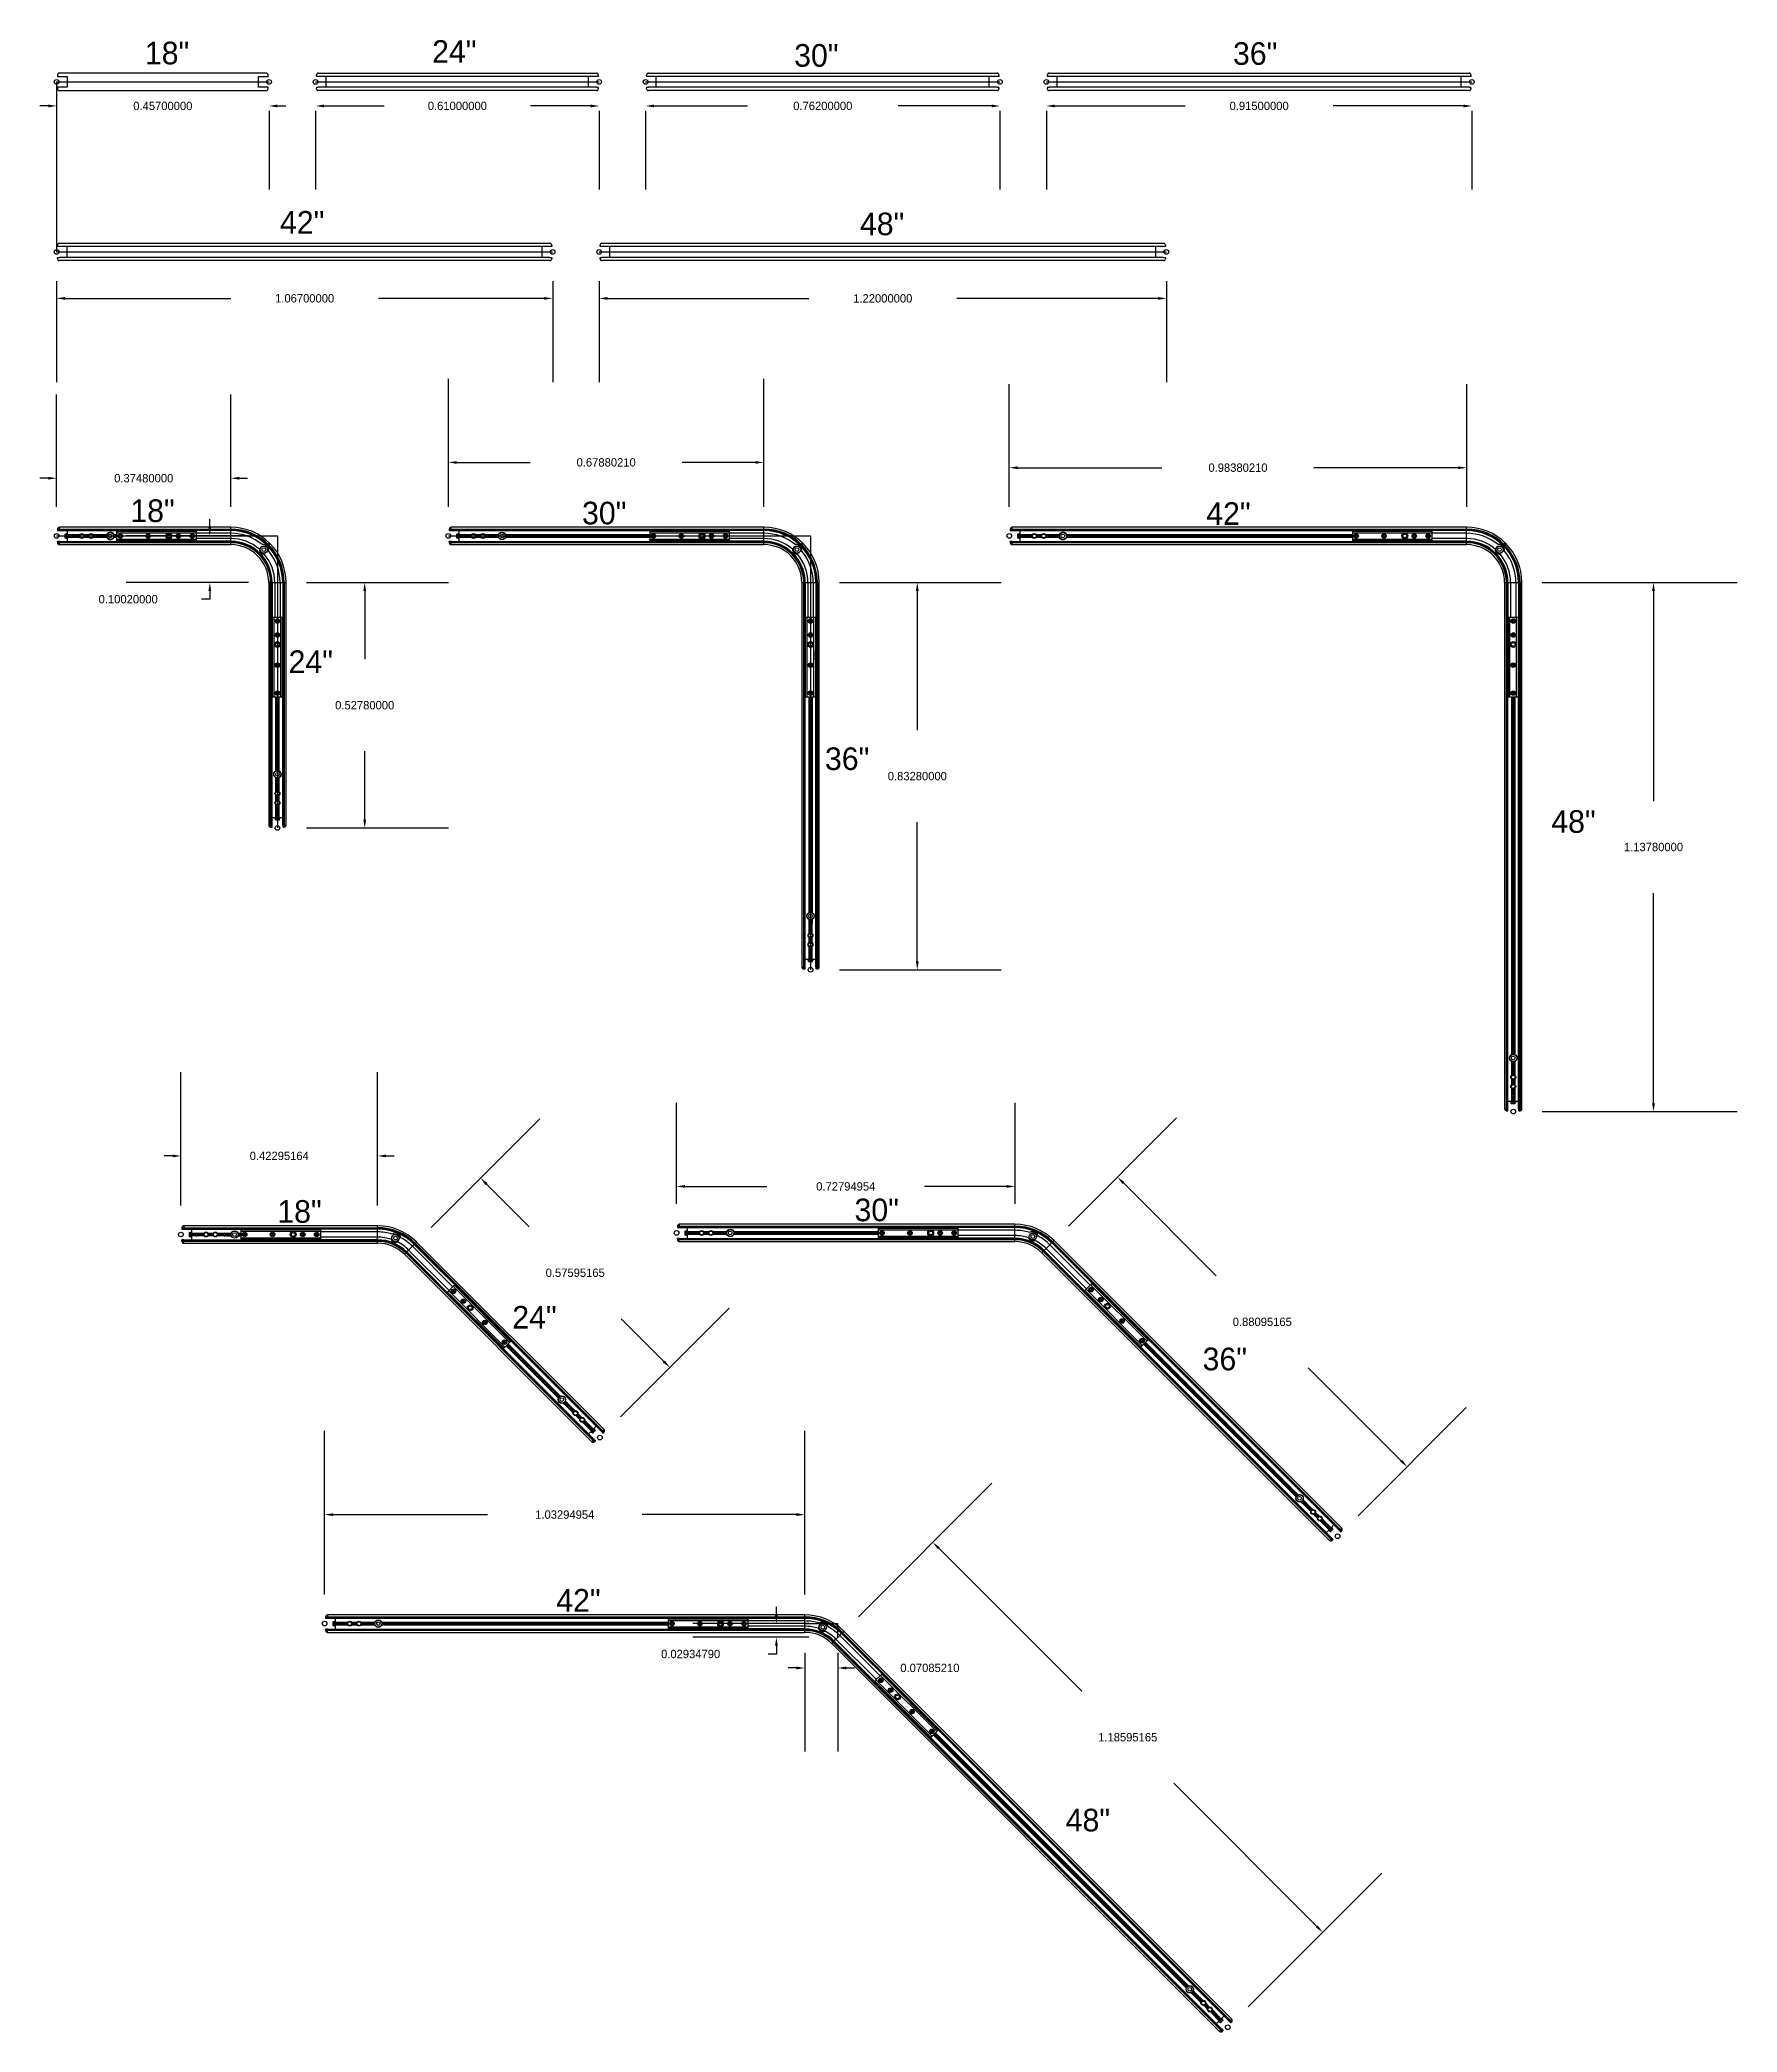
# Model space of a CAD drawing. Header units: millimetres. Extents: x 0.46 to 4.11, y 0.55 to 4.84.
import ezdxf

# ---------------------------------------------------------------- set-up
doc = ezdxf.new("R2010")
doc.units = ezdxf.units.MM
for name, color, linetype in [('135°', 5, 'Continuous'), ('90°', 94, 'Continuous'), ('RECTO', 20, 'Continuous')]:
    doc.layers.add(name, color=color, linetype=linetype)
doc.dimstyles.new('Annotative', dxfattribs={"dimtxt": 0.018, "dimasz": 0.018, "dimexe": 0.18, "dimexo": 0.0625, "dimgap": 0.09, "dimtad": 0, "dimtih": 1, "dimtoh": 1, "dimdec": 8, "dimzin": 0, "dimdsep": 46, "dimtxsty": 'Standard', "dimcen": 0.09, "dimadec": 0, "dimazin": 0, "dimtfac": 1, "dimtdec": 8, "dimtofl": 0, "dimtmove": 0, "dimatfit": 3, "dimfxl": 1, "dimtolj": 1, "dimtzin": 0, "dimarcsym": 0})

msp = doc.modelspace()

# ---------------------------------------------------------------- blocks, each defined once
blk = doc.blocks.new('BR20101815T')
at = {"color": 251, "true_color": 0x636466}
blk.add_circle((0.457, 0), 0.005, dxfattribs=at)
at = {"layer": 'RECTO'}
blk.add_lwpolyline([(0.451, 0.0187), (0.006, 0.0187, 0.414213), (0.002, 0.0147), (0.002, 0.0116), (0.0228, 0.0116), (0.0228, -0.0116), (0.002, -0.0116), (0.002, -0.0147, 0.414213), (0.006, -0.0187), (0.451, -0.0187, 0.414213), (0.455, -0.0147), (0.455, -0.0116), (0.4342, -0.0116), (0.4342, 0.0116), (0.455, 0.0116), (0.455, 0.0147, 0.414213), (0.451, 0.0187, 0)], format="xyb", dxfattribs=at)
at = {"layer": 'RECTO', "color": 251, "true_color": 0x636466}
blk.add_circle((0, 0), 0.005, dxfattribs=at)
at = {"layer": '90°'}
blk.add_text('18"', height=0.04866, dxfattribs=at).set_placement((0.1899, 0.0377))
blk = doc.blocks.new('BR20102415T')
at = {"color": 251, "true_color": 0x636466}
blk.add_circle((0.61, 0), 0.005, dxfattribs=at)
at = {"layer": 'RECTO', "linetype": 'Continuous'}
for p, q in [((0.002, 0.0127), (0.002, 0.0147)), ((0.002, 0.0127), (0.002, 0.0116)), ((0.0032, 0.0116), (0.002, 0.0116)), ((0.006, 0.0116), (0.0032, 0.0116)), ((0.006, 0.0187), (0.604, 0.0187)), ((0.604, 0.0116), (0.006, 0.0116)), ((0.0228, -0.0116), (0.0228, 0.0116)), ((0.5872, -0.0116), (0.5872, 0.0116)), ((0.6068, 0.0116), (0.604, 0.0116)), ((0.608, 0.0116), (0.6068, 0.0116)), ((0.608, 0.0147), (0.608, 0.0127)), ((0.608, 0.0127), (0.608, 0.0116)), ((0.002, -0.0116), (0.002, -0.0127)), ((0.002, -0.0116), (0.0032, -0.0116)), ((0.002, -0.0147), (0.002, -0.0127)), ((0.0032, -0.0116), (0.006, -0.0116)), ((0.604, -0.0116), (0.006, -0.0116)), ((0.604, -0.0187), (0.006, -0.0187)), ((0.604, -0.0116), (0.6068, -0.0116)), ((0.6068, -0.0116), (0.608, -0.0116)), ((0.608, -0.0127), (0.608, -0.0116)), ((0.608, -0.0127), (0.608, -0.0147))]:
    blk.add_line(p, q, dxfattribs=at)
at = {"layer": 'RECTO', "color": 251, "true_color": 0x636466}
blk.add_circle((0, 0), 0.005, dxfattribs=at)
at = {"layer": 'RECTO', "linetype": 'Continuous'}
for centre, start, end in [((0.006, 0.0147), 90, 180), ((0.604, 0.0147), 0, 90), ((0.006, -0.0147), 180, 270), ((0.604, -0.0147), 270, 0)]:
    blk.add_arc(centre, 0.004, start, end, dxfattribs=at)
at = {"layer": '90°'}
blk.add_text('24"', height=0.04866, dxfattribs=at).set_placement((0.2507, 0.041))
blk = doc.blocks.new('BR20103015T')
at = {"color": 251, "true_color": 0x636466}
blk.add_circle((0.762, 0), 0.005, dxfattribs=at)
at = {"layer": 'RECTO', "linetype": 'Continuous'}
for p, q in [((0.002, 0.0127), (0.002, 0.0147)), ((0.002, 0.0127), (0.002, 0.0116)), ((0.0032, 0.0116), (0.002, 0.0116)), ((0.006, 0.0116), (0.0032, 0.0116)), ((0.006, 0.0187), (0.381, 0.0187)), ((0.381, 0.0116), (0.006, 0.0116)), ((0.0228, -0.0116), (0.0228, 0.0116)), ((0.381, 0.0187), (0.756, 0.0187)), ((0.756, 0.0116), (0.381, 0.0116)), ((0.7392, -0.0116), (0.7392, 0.0116)), ((0.7588, 0.0116), (0.756, 0.0116)), ((0.76, 0.0116), (0.7588, 0.0116)), ((0.76, 0.0147), (0.76, 0.0127)), ((0.76, 0.0127), (0.76, 0.0116)), ((0.002, -0.0116), (0.002, -0.0127)), ((0.002, -0.0116), (0.0032, -0.0116)), ((0.002, -0.0147), (0.002, -0.0127)), ((0.0032, -0.0116), (0.006, -0.0116)), ((0.381, -0.0116), (0.006, -0.0116)), ((0.381, -0.0187), (0.006, -0.0187)), ((0.756, -0.0116), (0.381, -0.0116)), ((0.756, -0.0187), (0.381, -0.0187)), ((0.756, -0.0116), (0.7588, -0.0116)), ((0.7588, -0.0116), (0.76, -0.0116)), ((0.76, -0.0127), (0.76, -0.0116)), ((0.76, -0.0127), (0.76, -0.0147))]:
    blk.add_line(p, q, dxfattribs=at)
at = {"layer": 'RECTO', "color": 251, "true_color": 0x636466}
blk.add_circle((0, 0), 0.005, dxfattribs=at)
at = {"layer": 'RECTO', "linetype": 'Continuous'}
for centre, start, end in [((0.006, 0.0147), 90, 180), ((0.756, 0.0147), 0, 90), ((0.006, -0.0147), 180, 270), ((0.756, -0.0147), 270, 0)]:
    blk.add_arc(centre, 0.004, start, end, dxfattribs=at)
at = {"layer": '90°'}
blk.add_text('30"', height=0.04866, dxfattribs=at).set_placement((0.3194, 0.0326))
blk = doc.blocks.new('BR20103615T')
at = {"color": 251, "true_color": 0x636466}
blk.add_circle((0.915, 0), 0.005, dxfattribs=at)
at = {"layer": 'RECTO', "linetype": 'Continuous'}
for p, q in [((0.002, 0.0127), (0.002, 0.0147)), ((0.002, 0.0127), (0.002, 0.0116)), ((0.0032, 0.0116), (0.002, 0.0116)), ((0.006, 0.0116), (0.0032, 0.0116)), ((0.006, 0.0187), (0.4575, 0.0187)), ((0.4575, 0.0116), (0.006, 0.0116)), ((0.0228, -0.0116), (0.0228, 0.0116)), ((0.4575, 0.0187), (0.909, 0.0187)), ((0.909, 0.0116), (0.4575, 0.0116)), ((0.8922, -0.0116), (0.8922, 0.0116)), ((0.9118, 0.0116), (0.909, 0.0116)), ((0.913, 0.0116), (0.9118, 0.0116)), ((0.913, 0.0147), (0.913, 0.0127)), ((0.913, 0.0127), (0.913, 0.0116)), ((0.002, -0.0116), (0.002, -0.0127)), ((0.002, -0.0116), (0.0032, -0.0116)), ((0.002, -0.0147), (0.002, -0.0127)), ((0.0032, -0.0116), (0.006, -0.0116)), ((0.4575, -0.0116), (0.006, -0.0116)), ((0.4575, -0.0187), (0.006, -0.0187)), ((0.909, -0.0116), (0.4575, -0.0116)), ((0.909, -0.0187), (0.4575, -0.0187)), ((0.909, -0.0116), (0.9118, -0.0116)), ((0.9118, -0.0116), (0.913, -0.0116)), ((0.913, -0.0127), (0.913, -0.0116)), ((0.913, -0.0127), (0.913, -0.0147))]:
    blk.add_line(p, q, dxfattribs=at)
at = {"layer": 'RECTO', "color": 251, "true_color": 0x636466}
blk.add_circle((0, 0), 0.005, dxfattribs=at)
at = {"layer": 'RECTO', "linetype": 'Continuous'}
for centre, start, end in [((0.006, 0.0147), 90, 180), ((0.909, 0.0147), 0, 90), ((0.006, -0.0147), 180, 270), ((0.909, -0.0147), 270, 0)]:
    blk.add_arc(centre, 0.004, start, end, dxfattribs=at)
at = {"layer": '90°'}
blk.add_text('36"', height=0.04866, dxfattribs=at).set_placement((0.4013, 0.0366))
blk = doc.blocks.new('BR20104215T')
at = {"color": 251, "true_color": 0x636466}
blk.add_circle((1.067, 0), 0.005, dxfattribs=at)
at = {"layer": 'RECTO', "linetype": 'Continuous'}
for p, q in [((0.002, 0.0127), (0.002, 0.0147)), ((0.002, 0.0127), (0.002, 0.0116)), ((0.0032, 0.0116), (0.002, 0.0116)), ((0.006, 0.0116), (0.0032, 0.0116)), ((0.006, 0.0187), (0.5335, 0.0187)), ((0.5335, 0.0116), (0.006, 0.0116)), ((0.0228, -0.0116), (0.0228, 0.0116)), ((0.5335, 0.0187), (1.061, 0.0187)), ((1.061, 0.0116), (0.5335, 0.0116)), ((1.0442, -0.0116), (1.0442, 0.0116)), ((1.0638, 0.0116), (1.061, 0.0116)), ((1.065, 0.0116), (1.0638, 0.0116)), ((1.065, 0.0147), (1.065, 0.0127)), ((1.065, 0.0127), (1.065, 0.0116)), ((0.002, -0.0116), (0.002, -0.0127)), ((0.002, -0.0116), (0.0032, -0.0116)), ((0.002, -0.0147), (0.002, -0.0127)), ((0.0032, -0.0116), (0.006, -0.0116)), ((0.5335, -0.0116), (0.006, -0.0116)), ((0.5335, -0.0187), (0.006, -0.0187)), ((1.061, -0.0116), (0.5335, -0.0116)), ((1.061, -0.0187), (0.5335, -0.0187)), ((1.061, -0.0116), (1.0638, -0.0116)), ((1.0638, -0.0116), (1.065, -0.0116)), ((1.065, -0.0127), (1.065, -0.0116)), ((1.065, -0.0127), (1.065, -0.0147))]:
    blk.add_line(p, q, dxfattribs=at)
at = {"layer": 'RECTO', "color": 251, "true_color": 0x636466}
blk.add_circle((0, 0), 0.005, dxfattribs=at)
at = {"layer": 'RECTO', "linetype": 'Continuous'}
for centre, start, end in [((0.006, 0.0147), 90, 180), ((1.061, 0.0147), 0, 90), ((0.006, -0.0147), 180, 270), ((1.061, -0.0147), 270, 0)]:
    blk.add_arc(centre, 0.004, start, end, dxfattribs=at)
at = {"layer": '90°'}
blk.add_text('42"', height=0.04866, dxfattribs=at).set_placement((0.4806, 0.0393))
blk = doc.blocks.new('BR20104815T')
at = {"color": 251, "true_color": 0x636466}
blk.add_circle((1.22, 0), 0.005, dxfattribs=at)
at = {"layer": 'RECTO', "linetype": 'Continuous'}
for p, q in [((0.002, 0.0127), (0.002, 0.0147)), ((0.002, 0.0127), (0.002, 0.0116)), ((0.0032, 0.0116), (0.002, 0.0116)), ((0.006, 0.0116), (0.0032, 0.0116)), ((0.006, 0.0187), (0.61, 0.0187)), ((0.61, 0.0116), (0.006, 0.0116)), ((0.0228, -0.0116), (0.0228, 0.0116)), ((0.61, 0.0187), (1.214, 0.0187)), ((1.214, 0.0116), (0.61, 0.0116)), ((1.1972, -0.0116), (1.1972, 0.0116)), ((1.2168, 0.0116), (1.214, 0.0116)), ((1.218, 0.0116), (1.2168, 0.0116)), ((1.218, 0.0147), (1.218, 0.0127)), ((1.218, 0.0127), (1.218, 0.0116)), ((0.002, -0.0116), (0.002, -0.0127)), ((0.002, -0.0116), (0.0032, -0.0116)), ((0.002, -0.0147), (0.002, -0.0127)), ((0.0032, -0.0116), (0.006, -0.0116)), ((0.61, -0.0116), (0.006, -0.0116)), ((0.61, -0.0187), (0.006, -0.0187)), ((1.214, -0.0116), (0.61, -0.0116)), ((1.214, -0.0187), (0.61, -0.0187)), ((1.214, -0.0116), (1.2168, -0.0116)), ((1.2168, -0.0116), (1.218, -0.0116)), ((1.218, -0.0127), (1.218, -0.0116)), ((1.218, -0.0127), (1.218, -0.0147))]:
    blk.add_line(p, q, dxfattribs=at)
at = {"layer": 'RECTO', "color": 251, "true_color": 0x636466}
blk.add_circle((0, 0), 0.005, dxfattribs=at)
at = {"layer": 'RECTO', "linetype": 'Continuous'}
for centre, start, end in [((0.006, 0.0147), 90, 180), ((1.214, 0.0147), 0, 90), ((0.006, -0.0147), 180, 270), ((1.214, -0.0147), 270, 0)]:
    blk.add_arc(centre, 0.004, start, end, dxfattribs=at)
at = {"layer": '90°'}
blk.add_text('48"', height=0.04866, dxfattribs=at).set_placement((0.5609, 0.036))
blk = doc.blocks.new('*D7')
at = {"color": 0, "lineweight": -2, "transparency": 16777216}
for p, q in [((0.4796, 4.6942), (0.4616, 4.6942)), ((0.4976, 4.6835), (0.4976, 4.5142)), ((0.9546, 4.6835), (0.9546, 4.5142)), ((0.9726, 4.6942), (0.9906, 4.6942))]:
    blk.add_line(p, q, dxfattribs=at)
at = {"color": 0, "transparency": 16777216}
for points in [[(0.4796, 4.6972), (0.4796, 4.6912), (0.4976, 4.6942)], [(0.9726, 4.6972), (0.9726, 4.6912), (0.9546, 4.6942)]]:
    blk.add_solid(points, dxfattribs=at)
at = {"layer": 'Defpoints', "color": 0, "transparency": 16777216}
for p in [(0.4976, 4.746), (0.9546, 4.746), (0.9546, 4.6942)]:
    blk.add_point(p, dxfattribs=at)
at = {"color": 0, "transparency": 16777216, "insert": (0.7261, 4.6942), "char_height": 0.018, "attachment_point": 5}
blk.add_mtext('\\A1;0.45700000', dxfattribs=at)
blk = doc.blocks.new('*D8')
at = {"color": 0, "lineweight": -2, "transparency": 16777216}
for p, q in [((1.0546, 4.6835), (1.0546, 4.5142)), ((1.0726, 4.6942), (1.2021, 4.6942)), ((1.6466, 4.6942), (1.5171, 4.6942)), ((1.6646, 4.6835), (1.6646, 4.5142))]:
    blk.add_line(p, q, dxfattribs=at)
at = {"color": 0, "transparency": 16777216}
for points in [[(1.0726, 4.6972), (1.0726, 4.6912), (1.0546, 4.6942)], [(1.6466, 4.6972), (1.6466, 4.6912), (1.6646, 4.6942)]]:
    blk.add_solid(points, dxfattribs=at)
at = {"layer": 'Defpoints', "color": 0, "transparency": 16777216}
for p in [(1.0546, 4.746), (1.6646, 4.746), (1.6646, 4.6942)]:
    blk.add_point(p, dxfattribs=at)
at = {"color": 0, "transparency": 16777216, "insert": (1.3596, 4.6942), "char_height": 0.018, "attachment_point": 5}
blk.add_mtext('\\A1;0.61000000', dxfattribs=at)
blk = doc.blocks.new('*D9')
at = {"color": 0, "lineweight": -2, "transparency": 16777216}
for p, q in [((1.7646, 4.6835), (1.7646, 4.5142)), ((1.7826, 4.6942), (1.9836, 4.6942)), ((2.5086, 4.6942), (2.3076, 4.6942)), ((2.5266, 4.6835), (2.5266, 4.5142))]:
    blk.add_line(p, q, dxfattribs=at)
at = {"color": 0, "transparency": 16777216}
for points in [[(1.7826, 4.6972), (1.7826, 4.6912), (1.7646, 4.6942)], [(2.5086, 4.6972), (2.5086, 4.6912), (2.5266, 4.6942)]]:
    blk.add_solid(points, dxfattribs=at)
at = {"layer": 'Defpoints', "color": 0, "transparency": 16777216}
for p in [(1.7646, 4.746), (2.5266, 4.746), (2.5266, 4.6942)]:
    blk.add_point(p, dxfattribs=at)
at = {"color": 0, "transparency": 16777216, "insert": (2.1456, 4.6942), "char_height": 0.018, "attachment_point": 5}
blk.add_mtext('\\A1;0.76200000', dxfattribs=at)
blk = doc.blocks.new('*D10')
at = {"color": 0, "lineweight": -2, "transparency": 16777216}
for p, q in [((2.6266, 4.6835), (2.6266, 4.5142)), ((2.6446, 4.6942), (2.9251, 4.6942)), ((3.5236, 4.6942), (3.2431, 4.6942)), ((3.5416, 4.6835), (3.5416, 4.5142))]:
    blk.add_line(p, q, dxfattribs=at)
at = {"color": 0, "transparency": 16777216}
for points in [[(2.6446, 4.6972), (2.6446, 4.6912), (2.6266, 4.6942)], [(3.5236, 4.6972), (3.5236, 4.6912), (3.5416, 4.6942)]]:
    blk.add_solid(points, dxfattribs=at)
at = {"layer": 'Defpoints', "color": 0, "transparency": 16777216}
for p in [(2.6266, 4.746), (3.5416, 4.746), (3.5416, 4.6942)]:
    blk.add_point(p, dxfattribs=at)
at = {"color": 0, "transparency": 16777216, "insert": (3.0841, 4.6942), "char_height": 0.018, "attachment_point": 5}
blk.add_mtext('\\A1;0.91500000', dxfattribs=at)
blk = doc.blocks.new('*D11')
at = {"color": 0, "lineweight": -2, "transparency": 16777216}
for p, q in [((0.4976, 4.3177), (0.4976, 4.1004)), ((1.5646, 4.3177), (1.5646, 4.1004)), ((0.5156, 4.2804), (0.8721, 4.2804)), ((1.5466, 4.2804), (1.1901, 4.2804))]:
    blk.add_line(p, q, dxfattribs=at)
at = {"color": 0, "transparency": 16777216}
for points in [[(0.5156, 4.2834), (0.5156, 4.2774), (0.4976, 4.2804)], [(1.5466, 4.2834), (1.5466, 4.2774), (1.5646, 4.2804)]]:
    blk.add_solid(points, dxfattribs=at)
at = {"layer": 'Defpoints', "color": 0, "transparency": 16777216}
for p in [(0.4976, 4.3802), (1.5646, 4.3802), (1.5646, 4.2804)]:
    blk.add_point(p, dxfattribs=at)
at = {"color": 0, "transparency": 16777216, "insert": (1.0311, 4.2804), "char_height": 0.018, "attachment_point": 5}
blk.add_mtext('\\A1;1.06700000', dxfattribs=at)
blk = doc.blocks.new('*D12')
at = {"color": 0, "lineweight": -2, "transparency": 16777216}
for p, q in [((1.6646, 4.3177), (1.6646, 4.1003)), ((2.8846, 4.3177), (2.8846, 4.1003)), ((1.6826, 4.2803), (2.1156, 4.2803)), ((2.8666, 4.2803), (2.4336, 4.2803))]:
    blk.add_line(p, q, dxfattribs=at)
at = {"color": 0, "transparency": 16777216}
for points in [[(1.6826, 4.2833), (1.6826, 4.2773), (1.6646, 4.2803)], [(2.8666, 4.2833), (2.8666, 4.2773), (2.8846, 4.2803)]]:
    blk.add_solid(points, dxfattribs=at)
at = {"layer": 'Defpoints', "color": 0, "transparency": 16777216}
for p in [(1.6646, 4.3802), (2.8846, 4.3802), (2.8846, 4.2803)]:
    blk.add_point(p, dxfattribs=at)
at = {"color": 0, "transparency": 16777216, "insert": (2.2746, 4.2803), "char_height": 0.018, "attachment_point": 5}
blk.add_mtext('\\A1;1.22000000', dxfattribs=at)
blk = doc.blocks.new('BR2020182415T')
at = {"color": 251, "true_color": 0x636466}
for p, q in [((0.4595, -0.018), (0.4545, -0.018)), ((0.457, -0.0205), (0.457, -0.0155))]:
    blk.add_line(p, q, dxfattribs=at)
at = {"layer": '90°', "linetype": 'Continuous'}
for p, q in [((0.002, 0.0147), (0.006, 0.0147)), ((0.002, 0.0147), (0.002, 0.0127)), ((0.002, 0.0127), (0.002, 0.0116)), ((0.0032, 0.0127), (0.002, 0.0127)), ((0.002, 0.0127), (0.006, 0.0127)), ((0.002, 0.0116), (0.0032, 0.0116)), ((0.0032, 0.0116), (0.0032, 0.0127)), ((0.006, 0.0127), (0.0032, 0.0127)), ((0.0032, 0.0116), (0.006, 0.0116)), ((0.006, 0.0147), (0.006, 0.0187)), ((0.3748, 0.0187), (0.006, 0.0187)), ((0.006, 0.0127), (0.006, 0.0147)), ((0.006, 0.0147), (0.3748, 0.0147)), ((0.006, 0.0127), (0.006, 0.0116)), ((0.006, 0.0127), (0.225, 0.0127)), ((0.3748, 0.0127), (0.006, 0.0127)), ((0.006, 0.0116), (0.225, 0.0116)), ((0.0177, 0.0042), (0.0207, 0.0042)), ((0.0177, 0.0042), (0.0177, 0.0006)), ((0.0177, 0.0006), (0.0207, 0.0006)), ((0.0177, 0.0006), (0.0177, -0.0036)), ((0.0207, 0.0052), (0.0217, 0.0052)), ((0.0207, -0.0052), (0.0207, 0.0052)), ((0.0217, 0.0031), (0.0217, 0.0052)), ((0.0217, 0.0031), (0.0217, 0.0018)), ((0.0217, 0.0031), (0.0498, 0.0031)), ((0.0319, 0.0018), (0.0217, 0.0018)), ((0.0217, -0.0018), (0.0217, 0.0018)), ((0.0228, 0.0116), (0.0228, 0.0031)), ((0.0228, 0.0008), (0.0228, -0.0008)), ((0.0228, 0.0008), (0.0314, 0.0008)), ((0.0491, 0.0018), (0.0361, 0.0018)), ((0.0366, 0.0008), (0.0488, 0.0008)), ((0.0495, -0.0006), (0.0512, 0.0036)), ((0.0512, 0.0036), (0.0557, 0.0042)), ((0.0557, 0.0042), (0.0585, 0.0006)), ((0.0585, 0.0006), (0.0568, -0.0036)), ((0.0582, 0.0031), (0.0698, 0.0031)), ((0.0691, 0.0018), (0.0589, 0.0018)), ((0.0592, 0.0008), (0.0688, 0.0008)), ((0.0695, -0.0006), (0.0712, 0.0036)), ((0.0712, 0.0036), (0.0757, 0.0042)), ((0.0757, 0.0042), (0.0785, 0.0006)), ((0.0785, 0.0006), (0.0768, -0.0036)), ((0.0782, 0.0031), (0.0988, 0.0031)), ((0.0919, 0.0018), (0.0789, 0.0018)), ((0.0792, 0.0008), (0.0914, 0.0008)), ((0.0988, 0.0018), (0.0961, 0.0018)), ((0.0966, 0.0008), (0.1075, 0.0008)), ((0.0988, 0.0032), (0.1082, 0.0032)), ((0.0988, 0.0023), (0.0988, 0.0032)), ((0.0988, 0.0023), (0.1079, 0.0023)), ((0.0988, 0.0012), (0.0988, 0.0023)), ((0.1077, 0.0012), (0.0988, 0.0012)), ((0.1228, 0.0032), (0.129, 0.0032)), ((0.1231, 0.0023), (0.129, 0.0023)), ((0.129, 0.0012), (0.1233, 0.0012)), ((0.1235, 0.0008), (0.129, 0.0008)), ((0.129, 0.0105), (0.3, 0.0105)), ((0.129, 0.0105), (0.129, 0.007)), ((0.129, 0.007), (0.3, 0.007)), ((0.129, 0.007), (0.129, -0.007)), ((0.1348, -0.0006), (0.1348, 0.0006)), ((0.1348, 0.0006), (0.1364, 0.0006)), ((0.1364, 0.0006), (0.1364, 0.0022)), ((0.1364, 0.0022), (0.1376, 0.0022)), ((0.1376, 0.0006), (0.1376, 0.0022)), ((0.1376, 0.0006), (0.1392, 0.0006)), ((0.1392, -0.0006), (0.1392, 0.0006)), ((0.3748, 0.0132), (0.1923, 0.0132)), ((0.1923, 0.0132), (0.1923, 0.0127)), ((0.3748, 0.0127), (0.1923, 0.0127)), ((0.1952, 0.0015), (0.1947, 0.0004)), ((0.1947, 0.0004), (0.1962, -0.0003)), ((0.1952, 0.0015), (0.1967, 0.0008)), ((0.1974, 0.0023), (0.1967, 0.0008)), ((0.1974, 0.0023), (0.1985, 0.0018)), ((0.1985, 0.0018), (0.1978, 0.0003)), ((0.1978, 0.0003), (0.1993, -0.0004)), ((0.2082, 0.0116), (0.2082, 0.0105)), ((0.2085, 0.0105), (0.2085, 0.011)), ((0.2085, 0.011), (0.2265, 0.011)), ((0.225, 0.0127), (0.225, 0.0116)), ((0.225, 0.0116), (0.2278, 0.0116)), ((0.2265, 0.011), (0.228, 0.011)), ((0.2265, 0.0105), (0.2265, 0.011)), ((0.2278, 0.0116), (0.2278, 0.0127)), ((0.2278, 0.0116), (0.228, 0.0116)), ((0.228, 0.0114), (0.228, 0.0127)), ((0.3748, 0.0114), (0.228, 0.0114)), ((0.228, 0.0105), (0.228, 0.0114)), ((0.2444, 0.0057), (0.2388, 0.0057)), ((0.2595, -0.0005), (0.2595, 0.0005)), ((0.2615, 0.0005), (0.2595, 0.0005)), ((0.261, -0.0005), (0.261, 0.0005)), ((0.2615, 0.0025), (0.2615, 0.0005)), ((0.2625, 0.0025), (0.2615, 0.0025)), ((0.2625, 0.001), (0.2615, 0.001)), ((0.2625, 0.0025), (0.2625, 0.0005)), ((0.2645, 0.0005), (0.2625, 0.0005)), ((0.263, -0.0005), (0.263, 0.0005)), ((0.2645, -0.0005), (0.2645, 0.0005)), ((0.2895, -0.0005), (0.2895, 0.0005)), ((0.2915, 0.0005), (0.2895, 0.0005)), ((0.291, -0.0005), (0.291, 0.0005)), ((0.2915, 0.0025), (0.2915, 0.0005)), ((0.2925, 0.0025), (0.2915, 0.0025)), ((0.2925, 0.001), (0.2915, 0.001)), ((0.2925, 0.0025), (0.2925, 0.0005)), ((0.2945, 0.0005), (0.2925, 0.0005)), ((0.293, -0.0005), (0.293, 0.0005)), ((0.2945, -0.0005), (0.2945, 0.0005)), ((0.3, 0.0105), (0.3, 0.007)), ((0.3, 0.007), (0.3, -0.007)), ((0.3748, 0.0057), (0.3, 0.0057)), ((0.3748, 0.0147), (0.3748, 0.0187)), ((0.3748, 0.0147), (0.3748, 0.0127)), ((0.3748, 0.0132), (0.3748, 0.0127)), ((0.3748, 0.0114), (0.3748, 0.0127)), ((0.3748, 0.0057), (0.3748, 0.0114)), ((0.3748, -0.0057), (0.3748, 0.0057)), ((0.002, -0.0127), (0.002, -0.0116)), ((0.0032, -0.0116), (0.002, -0.0116)), ((0.0032, -0.0127), (0.002, -0.0127)), ((0.002, -0.0127), (0.002, -0.0147)), ((0.006, -0.0127), (0.002, -0.0127)), ((0.006, -0.0147), (0.002, -0.0147)), ((0.0032, -0.0127), (0.0032, -0.0116)), ((0.006, -0.0116), (0.0032, -0.0116)), ((0.006, -0.0127), (0.0032, -0.0127)), ((0.006, -0.0116), (0.006, -0.0127)), ((0.006, -0.0116), (0.225, -0.0116)), ((0.006, -0.0127), (0.225, -0.0127)), ((0.006, -0.0147), (0.006, -0.0127)), ((0.006, -0.0127), (0.3748, -0.0127)), ((0.006, -0.0187), (0.006, -0.0147)), ((0.3748, -0.0147), (0.006, -0.0147)), ((0.006, -0.0187), (0.3748, -0.0187)), ((0.0177, -0.0036), (0.0207, -0.0036)), ((0.0177, -0.0036), (0.0177, -0.0042)), ((0.0177, -0.0042), (0.0207, -0.0042)), ((0.0217, -0.0052), (0.0207, -0.0052)), ((0.0217, -0.0018), (0.0217, -0.0031)), ((0.0217, -0.0018), (0.0319, -0.0018)), ((0.0498, -0.0031), (0.0217, -0.0031)), ((0.0217, -0.0052), (0.0217, -0.0031)), ((0.0228, -0.0008), (0.0314, -0.0008)), ((0.0228, -0.0031), (0.0228, -0.0116)), ((0.0361, -0.0018), (0.0491, -0.0018)), ((0.0366, -0.0008), (0.0488, -0.0008)), ((0.0523, -0.0042), (0.0495, -0.0006)), ((0.0568, -0.0036), (0.0523, -0.0042)), ((0.0698, -0.0031), (0.0582, -0.0031)), ((0.0589, -0.0018), (0.0691, -0.0018)), ((0.0592, -0.0008), (0.0688, -0.0008)), ((0.0723, -0.0042), (0.0695, -0.0006)), ((0.0768, -0.0036), (0.0723, -0.0042)), ((0.0988, -0.0031), (0.0782, -0.0031)), ((0.0789, -0.0018), (0.0919, -0.0018)), ((0.0792, -0.0008), (0.0914, -0.0008)), ((0.0961, -0.0018), (0.0988, -0.0018)), ((0.0966, -0.0008), (0.1075, -0.0008)), ((0.0988, -0.0013), (0.1077, -0.0013)), ((0.0988, -0.0023), (0.0988, -0.0013)), ((0.0988, -0.0023), (0.1079, -0.0023)), ((0.0988, -0.0032), (0.0988, -0.0023)), ((0.1082, -0.0032), (0.0988, -0.0032)), ((0.129, -0.0032), (0.1228, -0.0032)), ((0.1231, -0.0023), (0.129, -0.0023)), ((0.1233, -0.0013), (0.129, -0.0013)), ((0.1235, -0.0008), (0.129, -0.0008)), ((0.129, -0.007), (0.3, -0.007)), ((0.129, -0.007), (0.129, -0.0105)), ((0.3, -0.0105), (0.129, -0.0105)), ((0.1348, -0.0006), (0.1364, -0.0006)), ((0.1364, -0.0022), (0.1364, -0.0006)), ((0.1364, -0.0022), (0.1376, -0.0022)), ((0.1376, -0.0022), (0.1376, -0.0006)), ((0.1376, -0.0006), (0.1392, -0.0006)), ((0.1923, -0.0127), (0.1923, -0.0132)), ((0.1923, -0.0127), (0.3748, -0.0127)), ((0.1923, -0.0132), (0.3748, -0.0132)), ((0.1962, -0.0003), (0.1955, -0.0018)), ((0.1955, -0.0018), (0.1966, -0.0023)), ((0.1973, -0.0008), (0.1966, -0.0023)), ((0.1973, -0.0008), (0.1988, -0.0015)), ((0.1993, -0.0004), (0.1988, -0.0015)), ((0.2082, -0.0105), (0.2082, -0.0116)), ((0.2085, -0.011), (0.2085, -0.0105)), ((0.2085, -0.011), (0.2265, -0.011)), ((0.225, -0.0127), (0.225, -0.0116)), ((0.2278, -0.0116), (0.225, -0.0116)), ((0.2265, -0.011), (0.2265, -0.0105)), ((0.2265, -0.011), (0.228, -0.011)), ((0.2278, -0.0127), (0.2278, -0.0116)), ((0.228, -0.0116), (0.2278, -0.0116)), ((0.228, -0.0114), (0.228, -0.0105)), ((0.3748, -0.0114), (0.228, -0.0114)), ((0.228, -0.0127), (0.228, -0.0114)), ((0.2444, -0.0057), (0.2388, -0.0057)), ((0.2615, -0.0005), (0.2595, -0.0005)), ((0.2615, -0.0005), (0.2615, -0.0025)), ((0.2625, -0.001), (0.2615, -0.001)), ((0.2625, -0.0025), (0.2615, -0.0025)), ((0.2645, -0.0005), (0.2625, -0.0005)), ((0.2625, -0.0005), (0.2625, -0.0025)), ((0.2915, -0.0005), (0.2895, -0.0005)), ((0.2915, -0.0005), (0.2915, -0.0025)), ((0.2925, -0.001), (0.2915, -0.001)), ((0.2925, -0.0025), (0.2915, -0.0025)), ((0.2945, -0.0005), (0.2925, -0.0005)), ((0.2925, -0.0005), (0.2925, -0.0025)), ((0.3748, -0.0057), (0.3, -0.0057)), ((0.3, -0.007), (0.3, -0.0105)), ((0.3748, -0.0114), (0.3748, -0.0057)), ((0.3748, -0.0127), (0.3748, -0.0114)), ((0.3748, -0.0127), (0.3748, -0.0132)), ((0.3748, -0.0127), (0.3748, -0.0147)), ((0.3748, -0.0187), (0.3748, -0.0147)), ((0.4541, -0.0241), (0.4509, -0.0209)), ((0.4563, -0.1002), (0.4603, -0.1002)), ((0.4563, -0.1002), (0.4563, -0.622)), ((0.4603, -0.622), (0.4603, -0.1002)), ((0.4603, -0.1002), (0.4623, -0.1002)), ((0.4618, -0.1002), (0.4623, -0.1002)), ((0.4618, -0.1002), (0.4618, -0.2827)), ((0.4623, -0.1002), (0.4623, -0.2827)), ((0.4623, -0.1002), (0.4623, -0.622)), ((0.4623, -0.1002), (0.4636, -0.1002)), ((0.4636, -0.1002), (0.4636, -0.247)), ((0.4636, -0.1002), (0.4693, -0.1002)), ((0.4693, -0.1002), (0.4693, -0.175)), ((0.4693, -0.1002), (0.4807, -0.1002)), ((0.4807, -0.1002), (0.4807, -0.175)), ((0.4807, -0.1002), (0.4864, -0.1002)), ((0.4864, -0.1002), (0.4877, -0.1002)), ((0.4864, -0.1002), (0.4864, -0.247)), ((0.4877, -0.1002), (0.4882, -0.1002)), ((0.4877, -0.2827), (0.4877, -0.1002)), ((0.4877, -0.622), (0.4877, -0.1002)), ((0.4877, -0.1002), (0.4897, -0.1002)), ((0.4882, -0.2827), (0.4882, -0.1002)), ((0.4897, -0.1002), (0.4897, -0.622)), ((0.4897, -0.1002), (0.4937, -0.1002)), ((0.4937, -0.622), (0.4937, -0.1002)), ((0.4645, -0.346), (0.4645, -0.175)), ((0.4645, -0.175), (0.468, -0.175)), ((0.468, -0.346), (0.468, -0.175)), ((0.468, -0.175), (0.482, -0.175)), ((0.4725, -0.1825), (0.4725, -0.1835)), ((0.4725, -0.1825), (0.4745, -0.1825)), ((0.4725, -0.1835), (0.4745, -0.1835)), ((0.4725, -0.2125), (0.4725, -0.2135)), ((0.4725, -0.2125), (0.4745, -0.2125)), ((0.4725, -0.2135), (0.4745, -0.2135)), ((0.474, -0.1825), (0.474, -0.1835)), ((0.474, -0.2125), (0.474, -0.2135)), ((0.4745, -0.1825), (0.4745, -0.1805)), ((0.4745, -0.1805), (0.4755, -0.1805)), ((0.4745, -0.182), (0.4755, -0.182)), ((0.4745, -0.1855), (0.4745, -0.1835)), ((0.4745, -0.184), (0.4755, -0.184)), ((0.4745, -0.1855), (0.4755, -0.1855)), ((0.4745, -0.2125), (0.4745, -0.2105)), ((0.4745, -0.2105), (0.4755, -0.2105)), ((0.4745, -0.212), (0.4755, -0.212)), ((0.4745, -0.2155), (0.4745, -0.2135)), ((0.4745, -0.214), (0.4755, -0.214)), ((0.4755, -0.1825), (0.4755, -0.1805)), ((0.4755, -0.1825), (0.4775, -0.1825)), ((0.4755, -0.1835), (0.4775, -0.1835)), ((0.4755, -0.1855), (0.4755, -0.1835)), ((0.4755, -0.2125), (0.4755, -0.2105)), ((0.4755, -0.2125), (0.4775, -0.2125)), ((0.4755, -0.2135), (0.4775, -0.2135)), ((0.4755, -0.2155), (0.4755, -0.2135)), ((0.476, -0.1825), (0.476, -0.1835)), ((0.476, -0.2125), (0.476, -0.2135)), ((0.4775, -0.1825), (0.4775, -0.1835)), ((0.4775, -0.2125), (0.4775, -0.2135)), ((0.482, -0.346), (0.482, -0.175)), ((0.482, -0.175), (0.4855, -0.175)), ((0.4855, -0.175), (0.4855, -0.346)), ((0.4623, -0.247), (0.4636, -0.247)), ((0.4634, -0.2472), (0.4623, -0.2472)), ((0.4623, -0.25), (0.4634, -0.25)), ((0.4623, -0.622), (0.4623, -0.25)), ((0.4634, -0.2472), (0.4634, -0.247)), ((0.4634, -0.25), (0.4634, -0.2472)), ((0.4634, -0.622), (0.4634, -0.25)), ((0.4636, -0.247), (0.4645, -0.247)), ((0.464, -0.2485), (0.464, -0.247)), ((0.464, -0.2665), (0.464, -0.2485)), ((0.4645, -0.2485), (0.464, -0.2485)), ((0.4693, -0.2306), (0.4693, -0.2362)), ((0.4745, -0.2155), (0.4755, -0.2155)), ((0.4807, -0.2306), (0.4807, -0.2362)), ((0.4855, -0.247), (0.4864, -0.247)), ((0.486, -0.2485), (0.4855, -0.2485)), ((0.486, -0.2485), (0.486, -0.247)), ((0.486, -0.2665), (0.486, -0.2485)), ((0.4864, -0.247), (0.4877, -0.247)), ((0.4866, -0.247), (0.4866, -0.2472)), ((0.4877, -0.2472), (0.4866, -0.2472)), ((0.4866, -0.2472), (0.4866, -0.25)), ((0.4877, -0.25), (0.4866, -0.25)), ((0.4866, -0.622), (0.4866, -0.25)), ((0.4877, -0.622), (0.4877, -0.25)), ((0.4618, -0.2827), (0.4623, -0.2827)), ((0.4634, -0.2668), (0.4645, -0.2668)), ((0.4645, -0.2665), (0.464, -0.2665)), ((0.4728, -0.2786), (0.4728, -0.2774)), ((0.4728, -0.2774), (0.4744, -0.2774)), ((0.4728, -0.2786), (0.4744, -0.2786)), ((0.4744, -0.2774), (0.4744, -0.2758)), ((0.4744, -0.2758), (0.4756, -0.2758)), ((0.4744, -0.2803), (0.4744, -0.2786)), ((0.4744, -0.2803), (0.4756, -0.2803)), ((0.4756, -0.2774), (0.4756, -0.2758)), ((0.4756, -0.2774), (0.4772, -0.2774)), ((0.4756, -0.2803), (0.4756, -0.2786)), ((0.4756, -0.2786), (0.4772, -0.2786)), ((0.4772, -0.2786), (0.4772, -0.2774)), ((0.486, -0.2665), (0.4855, -0.2665)), ((0.4855, -0.2668), (0.4866, -0.2668)), ((0.4877, -0.2827), (0.4882, -0.2827)), ((0.4734, -0.3363), (0.4728, -0.3373)), ((0.4742, -0.3382), (0.4728, -0.3373)), ((0.4742, -0.3382), (0.4733, -0.3396)), ((0.4743, -0.3402), (0.4733, -0.3396)), ((0.4748, -0.3372), (0.4734, -0.3363)), ((0.4752, -0.3388), (0.4743, -0.3402)), ((0.4757, -0.3358), (0.4748, -0.3372)), ((0.4766, -0.3397), (0.4752, -0.3388)), ((0.4767, -0.3364), (0.4757, -0.3358)), ((0.4767, -0.3364), (0.4758, -0.3378)), ((0.4772, -0.3387), (0.4758, -0.3378)), ((0.4772, -0.3387), (0.4766, -0.3397)), ((0.4645, -0.346), (0.468, -0.346)), ((0.468, -0.346), (0.482, -0.346)), ((0.4718, -0.5051), (0.4718, -0.346)), ((0.4727, -0.5048), (0.4727, -0.346)), ((0.4738, -0.346), (0.4738, -0.5046)), ((0.4742, -0.5045), (0.4742, -0.346)), ((0.4758, -0.5045), (0.4758, -0.346)), ((0.4762, -0.5046), (0.4762, -0.346)), ((0.4773, -0.5048), (0.4773, -0.346)), ((0.4782, -0.346), (0.4782, -0.5051)), ((0.482, -0.346), (0.4855, -0.346)), ((0.4708, -0.5523), (0.4744, -0.5495)), ((0.4714, -0.5568), (0.4708, -0.5523)), ((0.4756, -0.5585), (0.4714, -0.5568)), ((0.4718, -0.5292), (0.4718, -0.5198)), ((0.4727, -0.5292), (0.4718, -0.5292)), ((0.4719, -0.5498), (0.4719, -0.5292)), ((0.4727, -0.5292), (0.4727, -0.5201)), ((0.4738, -0.5292), (0.4727, -0.5292)), ((0.4732, -0.5292), (0.4732, -0.5319)), ((0.4732, -0.5361), (0.4732, -0.5491)), ((0.4738, -0.5203), (0.4738, -0.5292)), ((0.4742, -0.5314), (0.4742, -0.5205)), ((0.4742, -0.5488), (0.4742, -0.5366)), ((0.4744, -0.5495), (0.4786, -0.5512)), ((0.4792, -0.5557), (0.4756, -0.5585)), ((0.4758, -0.5314), (0.4758, -0.5205)), ((0.4758, -0.5488), (0.4758, -0.5366)), ((0.4762, -0.5292), (0.4762, -0.5203)), ((0.4773, -0.5292), (0.4762, -0.5292)), ((0.4768, -0.5319), (0.4768, -0.5292)), ((0.4768, -0.5491), (0.4768, -0.5361)), ((0.4773, -0.5292), (0.4773, -0.5201)), ((0.4782, -0.5292), (0.4773, -0.5292)), ((0.4781, -0.5292), (0.4781, -0.5498)), ((0.4782, -0.5198), (0.4782, -0.5292)), ((0.4786, -0.5512), (0.4792, -0.5557)), ((0.4708, -0.5723), (0.4744, -0.5695)), ((0.4714, -0.5768), (0.4708, -0.5723)), ((0.4756, -0.5785), (0.4714, -0.5768)), ((0.4719, -0.5698), (0.4719, -0.5582)), ((0.4719, -0.6063), (0.4719, -0.5782)), ((0.4732, -0.5589), (0.4732, -0.5691)), ((0.4732, -0.5789), (0.4732, -0.5919)), ((0.4732, -0.5961), (0.4732, -0.6063)), ((0.4742, -0.5688), (0.4742, -0.5592)), ((0.4742, -0.5914), (0.4742, -0.5792)), ((0.4742, -0.6052), (0.4742, -0.5966)), ((0.4744, -0.5695), (0.4786, -0.5712)), ((0.4792, -0.5757), (0.4756, -0.5785)), ((0.4758, -0.5688), (0.4758, -0.5592)), ((0.4758, -0.5914), (0.4758, -0.5792)), ((0.4758, -0.6052), (0.4758, -0.5966)), ((0.4768, -0.5691), (0.4768, -0.5589)), ((0.4768, -0.5919), (0.4768, -0.5789)), ((0.4768, -0.6063), (0.4768, -0.5961)), ((0.4781, -0.5582), (0.4781, -0.5698)), ((0.4781, -0.5782), (0.4781, -0.6063)), ((0.4786, -0.5712), (0.4792, -0.5757)), ((0.4563, -0.622), (0.4603, -0.622)), ((0.4603, -0.626), (0.4603, -0.622)), ((0.4623, -0.622), (0.4603, -0.622)), ((0.4603, -0.626), (0.4623, -0.626)), ((0.4623, -0.622), (0.4634, -0.622)), ((0.4623, -0.622), (0.4623, -0.6248)), ((0.4623, -0.626), (0.4623, -0.622)), ((0.4634, -0.6248), (0.4623, -0.6248)), ((0.4623, -0.6248), (0.4623, -0.626)), ((0.4623, -0.626), (0.4634, -0.626)), ((0.4634, -0.6052), (0.4719, -0.6052)), ((0.4634, -0.6248), (0.4634, -0.622)), ((0.4634, -0.626), (0.4634, -0.6248)), ((0.4698, -0.6073), (0.4698, -0.6063)), ((0.4719, -0.6063), (0.4698, -0.6063)), ((0.4802, -0.6073), (0.4698, -0.6073)), ((0.4708, -0.6103), (0.4708, -0.6073)), ((0.4708, -0.6103), (0.4744, -0.6103)), ((0.4719, -0.6063), (0.4732, -0.6063)), ((0.4768, -0.6063), (0.4732, -0.6063)), ((0.4742, -0.6052), (0.4758, -0.6052)), ((0.4744, -0.6103), (0.4744, -0.6073)), ((0.4744, -0.6103), (0.4786, -0.6103)), ((0.4768, -0.6063), (0.4781, -0.6063)), ((0.4781, -0.6052), (0.4866, -0.6052)), ((0.4802, -0.6063), (0.4781, -0.6063)), ((0.4786, -0.6103), (0.4786, -0.6073)), ((0.4786, -0.6103), (0.4792, -0.6103)), ((0.4792, -0.6103), (0.4792, -0.6073)), ((0.4802, -0.6063), (0.4802, -0.6073)), ((0.4866, -0.622), (0.4877, -0.622)), ((0.4866, -0.622), (0.4866, -0.6248)), ((0.4877, -0.6248), (0.4866, -0.6248)), ((0.4866, -0.6248), (0.4866, -0.626)), ((0.4877, -0.626), (0.4866, -0.626)), ((0.4877, -0.622), (0.4877, -0.6248)), ((0.4897, -0.622), (0.4877, -0.622)), ((0.4877, -0.622), (0.4877, -0.626)), ((0.4877, -0.6248), (0.4877, -0.626)), ((0.4877, -0.626), (0.4897, -0.626)), ((0.4897, -0.622), (0.4937, -0.622)), ((0.4897, -0.622), (0.4897, -0.626))]:
    blk.add_line(p, q, dxfattribs=at)
at = {"layer": '90°', "linetype": 'Continuous', "flags": 128}
blk.add_lwpolyline([(0.1234, -0.0013), (0.1235, -0.0003), (0.1234, 0.0013)], dxfattribs=at)
at = {"layer": '90°', "color": 251, "true_color": 0x636466}
for centre in [(0, 0), (0.475, -0.628)]:
    blk.add_circle(centre, 0.005, dxfattribs=at)
at = {"layer": '90°', "linetype": 'Continuous'}
for centre, radius in [((0.034, 0), 0.00198), ((0.054, 0), 0.00525), ((0.074, 0), 0.00525), ((0.094, 0), 0.00198), ((0.1155, 0), 0.0075), ((0.1155, 0), 0.00397), ((0.137, 0), 0.00489), ((0.137, 0), 0.00375), ((0.197, 0), 0.00489), ((0.197, 0), 0.00375), ((0.2416, 0), 0.00635), ((0.2417, 0), 0.00397), ((0.262, 0), 0.00489), ((0.262, 0), 0.004), ((0.292, 0), 0.00489), ((0.292, 0), 0.004), ((0.4457, -0.0293), 0.008), ((0.4457, -0.0293), 0.0075), ((0.4457, -0.0293), 0.00396), ((0.475, -0.183), 0.00489), ((0.475, -0.213), 0.00489), ((0.475, -0.183), 0.004), ((0.475, -0.213), 0.004), ((0.475, -0.2334), 0.00635), ((0.475, -0.2333), 0.00397), ((0.475, -0.278), 0.00489), ((0.475, -0.278), 0.00375), ((0.475, -0.338), 0.00489), ((0.475, -0.338), 0.00375), ((0.475, -0.5125), 0.0075), ((0.475, -0.5125), 0.00396), ((0.475, -0.554), 0.00525), ((0.475, -0.534), 0.00198), ((0.475, -0.574), 0.00525), ((0.475, -0.594), 0.00198)]:
    blk.add_circle(centre, radius, dxfattribs=at)
at = {"layer": '90°'}
blk.add_circle((0.475, -0.5125), 0.008, dxfattribs=at)
at = {"layer": '90°', "linetype": 'Continuous'}
for centre, radius, start, end in [((0.006, 0.0147), 0.004, 90, 180), ((0.0211, 0), 0.0019, 26.5254, 71.5915), ((0.034, 0), 0.00278, 162.2158, 197.7842), ((0.034, 0), 0.00278, 40.4601, 139.5399), ((0.034, 0), 0.00278, 342.2158, 17.7842), ((0.094, 0), 0.00278, 162.2158, 197.7842), ((0.094, 0), 0.00278, 40.4601, 139.5399), ((0.094, 0), 0.00278, 342.2158, 17.7842), ((0.1155, 0), 0.008, 171.0107, 189.2043), ((0.1155, 0), 0.008, 23.188, 156.2008), ((0.3748, -0.1002), 0.1189, 0, 90), ((0.3748, -0.1002), 0.1149, 0, 90), ((0.3748, -0.1002), 0.1134, 0, 90), ((0.3748, -0.1002), 0.1129, 0, 90), ((0.3748, -0.1002), 0.1116, 0, 90), ((0.3748, -0.1002), 0.1059, 50.317, 90), ((0.006, -0.0147), 0.004, 180, 270), ((0.0211, 0), 0.0019, 288.4085, 333.4746), ((0.034, 0), 0.00278, 220.4601, 319.5399), ((0.094, 0), 0.00278, 220.4601, 319.5399), ((0.1155, 0), 0.008, 203.188, 246.2008), ((0.1155, 0), 0.008, 246.2008, 336.7726), ((0.3748, -0.1002), 0.0945, 49.4958, 90), ((0.3748, -0.1002), 0.0888, 0, 90), ((0.3748, -0.1002), 0.0875, 0, 90), ((0.3748, -0.1002), 0.087, 0, 90), ((0.3748, -0.1002), 0.0855, 0, 90), ((0.3748, -0.1002), 0.0815, 0, 90), ((0.4457, -0.0294), 0.00953, 173.9499, 276.0501), ((0.4437, -0.0313), 0.0127, 354.403, 95.597), ((0.3748, -0.1002), 0.0945, 0, 40.5042), ((0.3748, -0.1002), 0.1059, 0, 39.683), ((0.475, -0.534), 0.00278, 130.4601, 229.5399), ((0.475, -0.534), 0.00278, 72.2158, 107.7842), ((0.475, -0.534), 0.00278, 252.2158, 287.7842), ((0.475, -0.534), 0.00278, 310.4601, 49.5399), ((0.475, -0.594), 0.00278, 130.4601, 229.5399), ((0.475, -0.594), 0.00278, 72.2158, 107.7842), ((0.475, -0.594), 0.00278, 252.2158, 287.7842), ((0.475, -0.594), 0.00278, 310.4601, 49.5399), ((0.4603, -0.622), 0.004, 180, 270), ((0.475, -0.6069), 0.0019, 116.5254, 161.5915), ((0.475, -0.6069), 0.0019, 18.4085, 63.4746), ((0.4897, -0.622), 0.004, 270, 0)]:
    blk.add_arc(centre, radius, start, end, dxfattribs=at)
for points, knots in [([(0.0319, 0.0018), (0.0318, 0.0017), (0.0317, 0.0015), (0.0315, 0.0012), (0.0314, 0.0009), (0.0314, 0.0008)], [0, 0, 0, 0, 0.43917, 0.876749, 1, 1, 1, 1]), ([(0.0366, 0.0008), (0.0366, 0.001), (0.0364, 0.0014), (0.0362, 0.0017), (0.0361, 0.0018), (0.0361, 0.0018)], [0, 0, 0, 0, 0.444485, 0.887822, 1, 1, 1, 1]), ([(0.0919, 0.0018), (0.0918, 0.0017), (0.0917, 0.0015), (0.0915, 0.0012), (0.0914, 0.0009), (0.0914, 0.0008)], [0, 0, 0, 0, 0.43917, 0.876749, 1, 1, 1, 1]), ([(0.0966, 0.0008), (0.0966, 0.001), (0.0964, 0.0014), (0.0962, 0.0017), (0.0961, 0.0018), (0.0961, 0.0018)], [0, 0, 0, 0, 0.444485, 0.887822, 1, 1, 1, 1]), ([(0.1079, 0.0023), (0.1079, 0.0023), (0.1079, 0.0022), (0.1078, 0.002), (0.1078, 0.0017), (0.1077, 0.0015), (0.1077, 0.0014), (0.1077, 0.0013), (0.1077, 0.0012), (0.1077, 0.0012), (0.1077, 0.0012)], [0, 0, 0, 0, 0.144813, 0.289523, 0.436194, 0.581377, 0.723076, 0.861715, 0.998582, 1, 1, 1, 1]), ([(0.1082, 0.0031), (0.1082, 0.0031), (0.1082, 0.0032), (0.1081, 0.0029), (0.108, 0.0025), (0.1079, 0.0023)], [0, 0, 0, 0, 0.104938, 0.526235, 1, 1, 1, 1]), ([(0.1231, 0.0023), (0.123, 0.0025), (0.1229, 0.0029), (0.1228, 0.0032), (0.1228, 0.0031), (0.1228, 0.0031)], [0, 0, 0, 0, 0.455738, 0.91249, 1, 1, 1, 1]), ([(0.1233, 0.0013), (0.1233, 0.0013), (0.1233, 0.0013), (0.1233, 0.0014), (0.1233, 0.0015), (0.1233, 0.0017), (0.1232, 0.0019), (0.1232, 0.0021), (0.1231, 0.0023), (0.1231, 0.0023), (0.1231, 0.0023)], [0, 0, 0, 0, 0.109515, 0.245526, 0.382035, 0.519936, 0.660409, 0.80429, 0.950718, 1, 1, 1, 1]), ([(0.0314, -0.0008), (0.0314, -0.001), (0.0316, -0.0014), (0.0318, -0.0017), (0.0319, -0.0018), (0.0319, -0.0018)], [0, 0, 0, 0, 0.444487, 0.887826, 1, 1, 1, 1]), ([(0.0361, -0.0018), (0.0362, -0.0017), (0.0363, -0.0015), (0.0365, -0.0012), (0.0366, -0.0009), (0.0366, -0.0008)], [0, 0, 0, 0, 0.4391737, 0.8767502, 1, 1, 1, 1]), ([(0.0914, -0.0008), (0.0914, -0.001), (0.0916, -0.0014), (0.0918, -0.0017), (0.0919, -0.0018), (0.0919, -0.0018)], [0, 0, 0, 0, 0.444487, 0.887826, 1, 1, 1, 1]), ([(0.0961, -0.0018), (0.0962, -0.0017), (0.0963, -0.0015), (0.0965, -0.0012), (0.0966, -0.0009), (0.0966, -0.0008)], [0, 0, 0, 0, 0.439167, 0.87675, 1, 1, 1, 1]), ([(0.1077, -0.0013), (0.1077, -0.0013), (0.1077, -0.0013), (0.1077, -0.0014), (0.1077, -0.0015), (0.1077, -0.0017), (0.1078, -0.0019), (0.1078, -0.0021), (0.1079, -0.0023), (0.1079, -0.0023), (0.1079, -0.0023)], [0, 0, 0, 0, 0.1095142, 0.2455268, 0.3820329, 0.5199335, 0.6604061, 0.8042908, 0.9507136, 1, 1, 1, 1]), ([(0.1079, -0.0023), (0.108, -0.0025), (0.1081, -0.0029), (0.1082, -0.0032), (0.1082, -0.0031), (0.1082, -0.0031)], [0, 0, 0, 0, 0.455738, 0.91249, 1, 1, 1, 1]), ([(0.1228, -0.0031), (0.1228, -0.0031), (0.1228, -0.0032), (0.1229, -0.0029), (0.123, -0.0025), (0.1231, -0.0023)], [0, 0, 0, 0, 0.104938, 0.526233, 1, 1, 1, 1]), ([(0.1231, -0.0023), (0.1231, -0.0023), (0.1231, -0.0022), (0.1232, -0.002), (0.1232, -0.0017), (0.1233, -0.0015), (0.1233, -0.0014), (0.1233, -0.0013), (0.1233, -0.0012), (0.1233, -0.0013), (0.1233, -0.0013)], [0, 0, 0, 0, 0.144809, 0.289524, 0.436196, 0.581375, 0.723074, 0.861715, 0.998582, 1, 1, 1, 1]), ([(0.4742, -0.5314), (0.474, -0.5314), (0.4736, -0.5316), (0.4733, -0.5318), (0.4732, -0.5319), (0.4732, -0.5319)], [0, 0, 0, 0, 0.444485, 0.887822, 1, 1, 1, 1]), ([(0.4732, -0.5361), (0.4733, -0.5362), (0.4735, -0.5363), (0.4738, -0.5365), (0.4741, -0.5366), (0.4742, -0.5366)], [0, 0, 0, 0, 0.43917, 0.876749, 1, 1, 1, 1]), ([(0.4768, -0.5319), (0.4767, -0.5318), (0.4765, -0.5317), (0.4762, -0.5315), (0.4759, -0.5314), (0.4758, -0.5314)], [0, 0, 0, 0, 0.439167, 0.87675, 1, 1, 1, 1]), ([(0.4758, -0.5366), (0.476, -0.5366), (0.4764, -0.5364), (0.4767, -0.5362), (0.4768, -0.5361), (0.4768, -0.5361)], [0, 0, 0, 0, 0.444487, 0.887826, 1, 1, 1, 1]), ([(0.4742, -0.5914), (0.474, -0.5914), (0.4736, -0.5916), (0.4733, -0.5918), (0.4732, -0.5919), (0.4732, -0.5919)], [0, 0, 0, 0, 0.444485, 0.887822, 1, 1, 1, 1]), ([(0.4732, -0.5961), (0.4733, -0.5962), (0.4735, -0.5963), (0.4738, -0.5965), (0.4741, -0.5966), (0.4742, -0.5966)], [0, 0, 0, 0, 0.43917, 0.876749, 1, 1, 1, 1]), ([(0.4768, -0.5919), (0.4767, -0.5918), (0.4765, -0.5917), (0.4762, -0.5915), (0.4759, -0.5914), (0.4758, -0.5914)], [0, 0, 0, 0, 0.4391737, 0.8767502, 1, 1, 1, 1]), ([(0.4758, -0.5966), (0.476, -0.5966), (0.4764, -0.5964), (0.4767, -0.5962), (0.4768, -0.5961), (0.4768, -0.5961)], [0, 0, 0, 0, 0.444487, 0.887826, 1, 1, 1, 1])]:
    blk.add_open_spline(points, degree=3, knots=knots, dxfattribs=at)
at = {"layer": '90°'}
for s, p in [('18"', (0.1586, 0.03)), ('24"', (0.499, -0.2948))]:
    blk.add_text(s, height=0.04866, dxfattribs=at).set_placement(p)
blk = doc.blocks.new('BR2020424827T')
at = {"color": 251, "true_color": 0x636466}
for p, q in [((1.0685, -0.018), (1.0635, -0.018)), ((1.066, -0.0205), (1.066, -0.0155))]:
    blk.add_line(p, q, dxfattribs=at)
at = {"layer": '90°', "linetype": 'Continuous'}
for p, q in [((0.002, 0.0147), (0.006, 0.0147)), ((0.002, 0.0147), (0.002, 0.0127)), ((0.002, 0.0127), (0.002, 0.0116)), ((0.0032, 0.0127), (0.002, 0.0127)), ((0.002, 0.0127), (0.006, 0.0127)), ((0.002, 0.0116), (0.0032, 0.0116)), ((0.0032, 0.0116), (0.0032, 0.0127)), ((0.006, 0.0127), (0.0032, 0.0127)), ((0.0032, 0.0116), (0.006, 0.0116)), ((0.006, 0.0147), (0.006, 0.0187)), ((0.9838, 0.0187), (0.006, 0.0187)), ((0.006, 0.0127), (0.006, 0.0147)), ((0.006, 0.0147), (0.9838, 0.0147)), ((0.006, 0.0127), (0.006, 0.0116)), ((0.006, 0.0127), (0.834, 0.0127)), ((0.9838, 0.0127), (0.006, 0.0127)), ((0.006, 0.0116), (0.834, 0.0116)), ((0.0177, 0.0042), (0.0207, 0.0042)), ((0.0177, 0.0042), (0.0177, 0.0006)), ((0.0177, 0.0006), (0.0207, 0.0006)), ((0.0177, 0.0006), (0.0177, -0.0036)), ((0.0207, 0.0052), (0.0217, 0.0052)), ((0.0207, -0.0052), (0.0207, 0.0052)), ((0.0217, 0.0031), (0.0217, 0.0052)), ((0.0217, 0.0031), (0.0217, 0.0018)), ((0.0217, 0.0031), (0.0498, 0.0031)), ((0.0319, 0.0018), (0.0217, 0.0018)), ((0.0217, -0.0018), (0.0217, 0.0018)), ((0.0228, 0.0116), (0.0228, 0.0031)), ((0.0228, 0.0008), (0.0228, -0.0008)), ((0.0228, 0.0008), (0.0314, 0.0008)), ((0.0491, 0.0018), (0.0361, 0.0018)), ((0.0366, 0.0008), (0.0488, 0.0008)), ((0.0495, -0.0006), (0.0512, 0.0036)), ((0.0512, 0.0036), (0.0557, 0.0042)), ((0.0557, 0.0042), (0.0585, 0.0006)), ((0.0585, 0.0006), (0.0568, -0.0036)), ((0.0582, 0.0031), (0.0698, 0.0031)), ((0.0691, 0.0018), (0.0589, 0.0018)), ((0.0592, 0.0008), (0.0688, 0.0008)), ((0.0695, -0.0006), (0.0712, 0.0036)), ((0.0712, 0.0036), (0.0757, 0.0042)), ((0.0757, 0.0042), (0.0785, 0.0006)), ((0.0785, 0.0006), (0.0768, -0.0036)), ((0.0782, 0.0031), (0.0988, 0.0031)), ((0.0919, 0.0018), (0.0789, 0.0018)), ((0.0792, 0.0008), (0.0914, 0.0008)), ((0.0988, 0.0018), (0.0961, 0.0018)), ((0.0966, 0.0008), (0.1075, 0.0008)), ((0.0988, 0.0032), (0.1082, 0.0032)), ((0.0988, 0.0023), (0.0988, 0.0032)), ((0.0988, 0.0023), (0.1079, 0.0023)), ((0.0988, 0.0012), (0.0988, 0.0023)), ((0.1077, 0.0012), (0.0988, 0.0012)), ((0.1229, 0.0032), (0.738, 0.0032)), ((0.1232, 0.0023), (0.738, 0.0023)), ((0.738, 0.0012), (0.1234, 0.0012)), ((0.1235, 0.0008), (0.738, 0.0008)), ((0.738, 0.0105), (0.909, 0.0105)), ((0.738, 0.0105), (0.738, 0.007)), ((0.738, 0.007), (0.909, 0.007)), ((0.738, 0.007), (0.738, -0.007)), ((0.7438, -0.0006), (0.7438, 0.0006)), ((0.7438, 0.0006), (0.7454, 0.0006)), ((0.7454, 0.0006), (0.7454, 0.0022)), ((0.7454, 0.0022), (0.7466, 0.0022)), ((0.7466, 0.0006), (0.7466, 0.0022)), ((0.7466, 0.0006), (0.7483, 0.0006)), ((0.7483, -0.0006), (0.7483, 0.0006)), ((0.9838, 0.0132), (0.8013, 0.0132)), ((0.8013, 0.0132), (0.8013, 0.0127)), ((0.9838, 0.0127), (0.8013, 0.0127)), ((0.8042, 0.0015), (0.8037, 0.0004)), ((0.8037, 0.0004), (0.8052, -0.0003)), ((0.8042, 0.0015), (0.8057, 0.0008)), ((0.8064, 0.0023), (0.8057, 0.0008)), ((0.8064, 0.0023), (0.8075, 0.0018)), ((0.8075, 0.0018), (0.8068, 0.0003)), ((0.8068, 0.0003), (0.8083, -0.0004)), ((0.8172, 0.0116), (0.8172, 0.0105)), ((0.8175, 0.0105), (0.8175, 0.011)), ((0.8175, 0.011), (0.8355, 0.011)), ((0.834, 0.0127), (0.834, 0.0116)), ((0.834, 0.0116), (0.8368, 0.0116)), ((0.8355, 0.011), (0.837, 0.011)), ((0.8355, 0.0105), (0.8355, 0.011)), ((0.8368, 0.0116), (0.8368, 0.0127)), ((0.8368, 0.0116), (0.837, 0.0116)), ((0.837, 0.0114), (0.837, 0.0127)), ((0.9838, 0.0114), (0.837, 0.0114)), ((0.837, 0.0105), (0.837, 0.0114)), ((0.8534, 0.0057), (0.8478, 0.0057)), ((0.8685, -0.0005), (0.8685, 0.0005)), ((0.8705, 0.0005), (0.8685, 0.0005)), ((0.87, -0.0005), (0.87, 0.0005)), ((0.8705, 0.0025), (0.8705, 0.0005)), ((0.8715, 0.0025), (0.8705, 0.0025)), ((0.8715, 0.001), (0.8705, 0.001)), ((0.8715, 0.0025), (0.8715, 0.0005)), ((0.8735, 0.0005), (0.8715, 0.0005)), ((0.872, -0.0005), (0.872, 0.0005)), ((0.8735, -0.0005), (0.8735, 0.0005)), ((0.8985, -0.0005), (0.8985, 0.0005)), ((0.9005, 0.0005), (0.8985, 0.0005)), ((0.9, -0.0005), (0.9, 0.0005)), ((0.9005, 0.0025), (0.9005, 0.0005)), ((0.9015, 0.0025), (0.9005, 0.0025)), ((0.9015, 0.001), (0.9005, 0.001)), ((0.9015, 0.0025), (0.9015, 0.0005)), ((0.9035, 0.0005), (0.9015, 0.0005)), ((0.902, -0.0005), (0.902, 0.0005)), ((0.9035, -0.0005), (0.9035, 0.0005)), ((0.909, 0.0105), (0.909, 0.007)), ((0.909, 0.007), (0.909, -0.007)), ((0.9838, 0.0057), (0.909, 0.0057)), ((0.9838, 0.0147), (0.9838, 0.0187)), ((0.9838, 0.0147), (0.9838, 0.0127)), ((0.9838, 0.0132), (0.9838, 0.0127)), ((0.9838, 0.0114), (0.9838, 0.0127)), ((0.9838, 0.0057), (0.9838, 0.0114)), ((0.9838, -0.0057), (0.9838, 0.0057)), ((0.002, -0.0127), (0.002, -0.0116)), ((0.0032, -0.0116), (0.002, -0.0116)), ((0.0032, -0.0127), (0.002, -0.0127)), ((0.002, -0.0127), (0.002, -0.0147)), ((0.006, -0.0127), (0.002, -0.0127)), ((0.006, -0.0147), (0.002, -0.0147)), ((0.0032, -0.0127), (0.0032, -0.0116)), ((0.006, -0.0116), (0.0032, -0.0116)), ((0.006, -0.0127), (0.0032, -0.0127)), ((0.006, -0.0116), (0.006, -0.0127)), ((0.006, -0.0116), (0.834, -0.0116)), ((0.006, -0.0127), (0.834, -0.0127)), ((0.006, -0.0147), (0.006, -0.0127)), ((0.006, -0.0127), (0.9838, -0.0127)), ((0.006, -0.0187), (0.006, -0.0147)), ((0.9838, -0.0147), (0.006, -0.0147)), ((0.006, -0.0187), (0.9838, -0.0187)), ((0.0177, -0.0036), (0.0207, -0.0036)), ((0.0177, -0.0036), (0.0177, -0.0042)), ((0.0177, -0.0042), (0.0207, -0.0042)), ((0.0217, -0.0052), (0.0207, -0.0052)), ((0.0217, -0.0018), (0.0217, -0.0031)), ((0.0217, -0.0018), (0.0319, -0.0018)), ((0.0498, -0.0031), (0.0217, -0.0031)), ((0.0217, -0.0052), (0.0217, -0.0031)), ((0.0228, -0.0008), (0.0314, -0.0008)), ((0.0228, -0.0031), (0.0228, -0.0116)), ((0.0361, -0.0018), (0.0491, -0.0018)), ((0.0366, -0.0008), (0.0488, -0.0008)), ((0.0523, -0.0042), (0.0495, -0.0006)), ((0.0568, -0.0036), (0.0523, -0.0042)), ((0.0698, -0.0031), (0.0582, -0.0031)), ((0.0589, -0.0018), (0.0691, -0.0018)), ((0.0592, -0.0008), (0.0688, -0.0008)), ((0.0723, -0.0042), (0.0695, -0.0006)), ((0.0768, -0.0036), (0.0723, -0.0042)), ((0.0988, -0.0031), (0.0782, -0.0031)), ((0.0789, -0.0018), (0.0919, -0.0018)), ((0.0792, -0.0008), (0.0914, -0.0008)), ((0.0961, -0.0018), (0.0988, -0.0018)), ((0.0966, -0.0008), (0.1075, -0.0008)), ((0.0988, -0.0013), (0.1077, -0.0013)), ((0.0988, -0.0023), (0.0988, -0.0013)), ((0.0988, -0.0023), (0.1079, -0.0023)), ((0.0988, -0.0032), (0.0988, -0.0023)), ((0.1082, -0.0032), (0.0988, -0.0032)), ((0.738, -0.0032), (0.1229, -0.0032)), ((0.1232, -0.0023), (0.738, -0.0023)), ((0.1234, -0.0013), (0.738, -0.0013)), ((0.1235, -0.0008), (0.738, -0.0008)), ((0.738, -0.007), (0.909, -0.007)), ((0.738, -0.007), (0.738, -0.0105)), ((0.909, -0.0105), (0.738, -0.0105)), ((0.7438, -0.0006), (0.7454, -0.0006)), ((0.7454, -0.0022), (0.7454, -0.0006)), ((0.7454, -0.0022), (0.7466, -0.0022)), ((0.7466, -0.0022), (0.7466, -0.0006)), ((0.7466, -0.0006), (0.7483, -0.0006)), ((0.8013, -0.0127), (0.8013, -0.0132)), ((0.8013, -0.0127), (0.9838, -0.0127)), ((0.8013, -0.0132), (0.9838, -0.0132)), ((0.8052, -0.0003), (0.8045, -0.0018)), ((0.8045, -0.0018), (0.8056, -0.0023)), ((0.8063, -0.0008), (0.8056, -0.0023)), ((0.8063, -0.0008), (0.8078, -0.0015)), ((0.8083, -0.0004), (0.8078, -0.0015)), ((0.8172, -0.0105), (0.8172, -0.0116)), ((0.8175, -0.011), (0.8175, -0.0105)), ((0.8175, -0.011), (0.8355, -0.011)), ((0.834, -0.0127), (0.834, -0.0116)), ((0.8368, -0.0116), (0.834, -0.0116)), ((0.8355, -0.011), (0.8355, -0.0105)), ((0.8355, -0.011), (0.837, -0.011)), ((0.8368, -0.0127), (0.8368, -0.0116)), ((0.837, -0.0116), (0.8368, -0.0116)), ((0.837, -0.0114), (0.837, -0.0105)), ((0.9838, -0.0114), (0.837, -0.0114)), ((0.837, -0.0127), (0.837, -0.0114)), ((0.8534, -0.0057), (0.8478, -0.0057)), ((0.8705, -0.0005), (0.8685, -0.0005)), ((0.8705, -0.0005), (0.8705, -0.0025)), ((0.8715, -0.001), (0.8705, -0.001)), ((0.8715, -0.0025), (0.8705, -0.0025)), ((0.8735, -0.0005), (0.8715, -0.0005)), ((0.8715, -0.0005), (0.8715, -0.0025)), ((0.9005, -0.0005), (0.8985, -0.0005)), ((0.9005, -0.0005), (0.9005, -0.0025)), ((0.9015, -0.001), (0.9005, -0.001)), ((0.9015, -0.0025), (0.9005, -0.0025)), ((0.9035, -0.0005), (0.9015, -0.0005)), ((0.9015, -0.0005), (0.9015, -0.0025)), ((0.9838, -0.0057), (0.909, -0.0057)), ((0.909, -0.007), (0.909, -0.0105)), ((0.9838, -0.0114), (0.9838, -0.0057)), ((0.9838, -0.0127), (0.9838, -0.0114)), ((0.9838, -0.0127), (0.9838, -0.0132)), ((0.9838, -0.0127), (0.9838, -0.0147)), ((0.9838, -0.0187), (0.9838, -0.0147)), ((1.0631, -0.0241), (1.0599, -0.0209)), ((1.0653, -0.1002), (1.0693, -0.1002)), ((1.0653, -0.1002), (1.0653, -1.232)), ((1.0693, -1.232), (1.0693, -0.1002)), ((1.0693, -0.1002), (1.0713, -0.1002)), ((1.0708, -0.1002), (1.0713, -0.1002)), ((1.0708, -0.1002), (1.0708, -0.2827)), ((1.0713, -0.1002), (1.0713, -0.2827)), ((1.0713, -0.1002), (1.0713, -1.232)), ((1.0713, -0.1002), (1.0726, -0.1002)), ((1.0726, -0.1002), (1.0726, -0.247)), ((1.0726, -0.1002), (1.0783, -0.1002)), ((1.0783, -0.1002), (1.0783, -0.175)), ((1.0783, -0.1002), (1.0897, -0.1002)), ((1.0897, -0.1002), (1.0897, -0.175)), ((1.0897, -0.1002), (1.0954, -0.1002)), ((1.0954, -0.1002), (1.0967, -0.1002)), ((1.0954, -0.1002), (1.0954, -0.247)), ((1.0967, -0.1002), (1.0972, -0.1002)), ((1.0967, -0.2827), (1.0967, -0.1002)), ((1.0967, -1.232), (1.0967, -0.1002)), ((1.0967, -0.1002), (1.0987, -0.1002)), ((1.0972, -0.2827), (1.0972, -0.1002)), ((1.0987, -0.1002), (1.0987, -1.232)), ((1.0987, -0.1002), (1.1027, -0.1002)), ((1.1027, -1.232), (1.1027, -0.1002)), ((1.0735, -0.346), (1.0735, -0.175)), ((1.0735, -0.175), (1.077, -0.175)), ((1.077, -0.346), (1.077, -0.175)), ((1.077, -0.175), (1.091, -0.175)), ((1.0815, -0.1825), (1.0815, -0.1835)), ((1.0815, -0.1825), (1.0835, -0.1825)), ((1.0815, -0.1835), (1.0835, -0.1835)), ((1.0815, -0.2125), (1.0815, -0.2135)), ((1.0815, -0.2125), (1.0835, -0.2125)), ((1.0815, -0.2135), (1.0835, -0.2135)), ((1.083, -0.1825), (1.083, -0.1835)), ((1.083, -0.2125), (1.083, -0.2135)), ((1.0835, -0.1825), (1.0835, -0.1805)), ((1.0835, -0.1805), (1.0845, -0.1805)), ((1.0835, -0.182), (1.0845, -0.182)), ((1.0835, -0.1855), (1.0835, -0.1835)), ((1.0835, -0.184), (1.0845, -0.184)), ((1.0835, -0.1855), (1.0845, -0.1855)), ((1.0835, -0.2125), (1.0835, -0.2105)), ((1.0835, -0.2105), (1.0845, -0.2105)), ((1.0835, -0.212), (1.0845, -0.212)), ((1.0835, -0.2155), (1.0835, -0.2135)), ((1.0835, -0.214), (1.0845, -0.214)), ((1.0845, -0.1825), (1.0845, -0.1805)), ((1.0845, -0.1825), (1.0865, -0.1825)), ((1.0845, -0.1835), (1.0865, -0.1835)), ((1.0845, -0.1855), (1.0845, -0.1835)), ((1.0845, -0.2125), (1.0845, -0.2105)), ((1.0845, -0.2125), (1.0865, -0.2125)), ((1.0845, -0.2135), (1.0865, -0.2135)), ((1.0845, -0.2155), (1.0845, -0.2135)), ((1.085, -0.1825), (1.085, -0.1835)), ((1.085, -0.2125), (1.085, -0.2135)), ((1.0865, -0.1825), (1.0865, -0.1835)), ((1.0865, -0.2125), (1.0865, -0.2135)), ((1.091, -0.346), (1.091, -0.175)), ((1.091, -0.175), (1.0945, -0.175)), ((1.0945, -0.175), (1.0945, -0.346)), ((1.0713, -0.247), (1.0726, -0.247)), ((1.0724, -0.2472), (1.0713, -0.2472)), ((1.0713, -0.25), (1.0724, -0.25)), ((1.0713, -1.232), (1.0713, -0.25)), ((1.0724, -0.2472), (1.0724, -0.247)), ((1.0724, -0.25), (1.0724, -0.2472)), ((1.0724, -1.232), (1.0724, -0.25)), ((1.0726, -0.247), (1.0735, -0.247)), ((1.073, -0.2485), (1.073, -0.247)), ((1.073, -0.2665), (1.073, -0.2485)), ((1.0735, -0.2485), (1.073, -0.2485)), ((1.0783, -0.2306), (1.0783, -0.2362)), ((1.0835, -0.2155), (1.0845, -0.2155)), ((1.0897, -0.2306), (1.0897, -0.2362)), ((1.0945, -0.247), (1.0954, -0.247)), ((1.095, -0.2485), (1.0945, -0.2485)), ((1.095, -0.2485), (1.095, -0.247)), ((1.095, -0.2665), (1.095, -0.2485)), ((1.0954, -0.247), (1.0967, -0.247)), ((1.0956, -0.247), (1.0956, -0.2472)), ((1.0967, -0.2472), (1.0956, -0.2472)), ((1.0956, -0.2472), (1.0956, -0.25)), ((1.0967, -0.25), (1.0956, -0.25)), ((1.0956, -1.232), (1.0956, -0.25)), ((1.0967, -1.232), (1.0967, -0.25)), ((1.0708, -0.2827), (1.0713, -0.2827)), ((1.0724, -0.2668), (1.0735, -0.2668)), ((1.0735, -0.2665), (1.073, -0.2665)), ((1.0818, -0.2786), (1.0818, -0.2774)), ((1.0818, -0.2774), (1.0834, -0.2774)), ((1.0818, -0.2786), (1.0834, -0.2786)), ((1.0834, -0.2774), (1.0834, -0.2758)), ((1.0834, -0.2758), (1.0846, -0.2758)), ((1.0834, -0.2803), (1.0834, -0.2786)), ((1.0834, -0.2803), (1.0846, -0.2803)), ((1.0846, -0.2774), (1.0846, -0.2758)), ((1.0846, -0.2774), (1.0863, -0.2774)), ((1.0846, -0.2803), (1.0846, -0.2786)), ((1.0846, -0.2786), (1.0863, -0.2786)), ((1.0863, -0.2786), (1.0863, -0.2774)), ((1.095, -0.2665), (1.0945, -0.2665)), ((1.0945, -0.2668), (1.0956, -0.2668)), ((1.0967, -0.2827), (1.0972, -0.2827)), ((1.0824, -0.3363), (1.0818, -0.3373)), ((1.0832, -0.3382), (1.0818, -0.3373)), ((1.0832, -0.3382), (1.0823, -0.3396)), ((1.0833, -0.3402), (1.0823, -0.3396)), ((1.0838, -0.3372), (1.0824, -0.3363)), ((1.0842, -0.3388), (1.0833, -0.3402)), ((1.0847, -0.3358), (1.0838, -0.3372)), ((1.0856, -0.3397), (1.0842, -0.3388)), ((1.0857, -0.3364), (1.0847, -0.3358)), ((1.0857, -0.3364), (1.0848, -0.3378)), ((1.0862, -0.3387), (1.0848, -0.3378)), ((1.0862, -0.3387), (1.0856, -0.3397)), ((1.0735, -0.346), (1.077, -0.346)), ((1.077, -0.346), (1.091, -0.346)), ((1.0809, -1.1151), (1.0809, -0.346)), ((1.0817, -1.1148), (1.0817, -0.346)), ((1.0828, -0.346), (1.0828, -1.1146)), ((1.0832, -1.1145), (1.0832, -0.346)), ((1.0849, -1.1145), (1.0849, -0.346)), ((1.0853, -1.1146), (1.0853, -0.346)), ((1.0863, -1.1148), (1.0863, -0.346)), ((1.0872, -0.346), (1.0872, -1.1151)), ((1.091, -0.346), (1.0945, -0.346)), ((1.0809, -1.1392), (1.0809, -1.1298)), ((1.0809, -1.1598), (1.0809, -1.1392)), ((1.0817, -1.1392), (1.0809, -1.1392)), ((1.0817, -1.1392), (1.0817, -1.1301)), ((1.0828, -1.1392), (1.0817, -1.1392)), ((1.0822, -1.1392), (1.0822, -1.1419)), ((1.0822, -1.1461), (1.0822, -1.1591)), ((1.0828, -1.1303), (1.0828, -1.1392)), ((1.0832, -1.1414), (1.0832, -1.1305)), ((1.0832, -1.1588), (1.0832, -1.1466)), ((1.0849, -1.1414), (1.0849, -1.1305)), ((1.0849, -1.1588), (1.0849, -1.1466)), ((1.0853, -1.1392), (1.0853, -1.1303)), ((1.0863, -1.1392), (1.0853, -1.1392)), ((1.0858, -1.1419), (1.0858, -1.1392)), ((1.0858, -1.1591), (1.0858, -1.1461)), ((1.0863, -1.1392), (1.0863, -1.1301)), ((1.0872, -1.1392), (1.0863, -1.1392)), ((1.0871, -1.1392), (1.0871, -1.1598)), ((1.0872, -1.1298), (1.0872, -1.1392)), ((1.0798, -1.1623), (1.0834, -1.1595)), ((1.0804, -1.1668), (1.0798, -1.1623)), ((1.0798, -1.1823), (1.0834, -1.1795)), ((1.0804, -1.1868), (1.0798, -1.1823)), ((1.0846, -1.1685), (1.0804, -1.1668)), ((1.0846, -1.1885), (1.0804, -1.1868)), ((1.0809, -1.1798), (1.0809, -1.1682)), ((1.0809, -1.2163), (1.0809, -1.1882)), ((1.0822, -1.1689), (1.0822, -1.1791)), ((1.0822, -1.1889), (1.0822, -1.2019)), ((1.0832, -1.1788), (1.0832, -1.1692)), ((1.0832, -1.2014), (1.0832, -1.1892)), ((1.0834, -1.1595), (1.0876, -1.1612)), ((1.0834, -1.1795), (1.0876, -1.1812)), ((1.0882, -1.1657), (1.0846, -1.1685)), ((1.0882, -1.1857), (1.0846, -1.1885)), ((1.0849, -1.1788), (1.0849, -1.1692)), ((1.0849, -1.2014), (1.0849, -1.1892)), ((1.0858, -1.1791), (1.0858, -1.1689)), ((1.0858, -1.2019), (1.0858, -1.1889)), ((1.0871, -1.1682), (1.0871, -1.1798)), ((1.0871, -1.1882), (1.0871, -1.2163)), ((1.0876, -1.1612), (1.0882, -1.1657)), ((1.0876, -1.1812), (1.0882, -1.1857)), ((1.0653, -1.232), (1.0693, -1.232)), ((1.0693, -1.236), (1.0693, -1.232)), ((1.0713, -1.232), (1.0693, -1.232)), ((1.0693, -1.236), (1.0713, -1.236)), ((1.0713, -1.232), (1.0724, -1.232)), ((1.0713, -1.232), (1.0713, -1.2348)), ((1.0713, -1.236), (1.0713, -1.232)), ((1.0724, -1.2348), (1.0713, -1.2348)), ((1.0713, -1.2348), (1.0713, -1.236)), ((1.0713, -1.236), (1.0724, -1.236)), ((1.0724, -1.2152), (1.0809, -1.2152)), ((1.0724, -1.2348), (1.0724, -1.232)), ((1.0724, -1.236), (1.0724, -1.2348)), ((1.0788, -1.2173), (1.0788, -1.2163)), ((1.0809, -1.2163), (1.0788, -1.2163)), ((1.0893, -1.2173), (1.0788, -1.2173)), ((1.0798, -1.2203), (1.0798, -1.2173)), ((1.0798, -1.2203), (1.0834, -1.2203)), ((1.0809, -1.2163), (1.0822, -1.2163)), ((1.0822, -1.2061), (1.0822, -1.2163)), ((1.0858, -1.2163), (1.0822, -1.2163)), ((1.0832, -1.2152), (1.0832, -1.2066)), ((1.0832, -1.2152), (1.0849, -1.2152)), ((1.0834, -1.2203), (1.0834, -1.2173)), ((1.0834, -1.2203), (1.0876, -1.2203)), ((1.0849, -1.2152), (1.0849, -1.2066)), ((1.0858, -1.2163), (1.0858, -1.2061)), ((1.0858, -1.2163), (1.0871, -1.2163)), ((1.0871, -1.2152), (1.0956, -1.2152)), ((1.0893, -1.2163), (1.0871, -1.2163)), ((1.0876, -1.2203), (1.0876, -1.2173)), ((1.0876, -1.2203), (1.0882, -1.2203)), ((1.0882, -1.2203), (1.0882, -1.2173)), ((1.0893, -1.2163), (1.0893, -1.2173)), ((1.0956, -1.232), (1.0967, -1.232)), ((1.0956, -1.232), (1.0956, -1.2348)), ((1.0967, -1.2348), (1.0956, -1.2348)), ((1.0956, -1.2348), (1.0956, -1.236)), ((1.0967, -1.236), (1.0956, -1.236)), ((1.0967, -1.232), (1.0967, -1.2348)), ((1.0987, -1.232), (1.0967, -1.232)), ((1.0967, -1.232), (1.0967, -1.236)), ((1.0967, -1.2348), (1.0967, -1.236)), ((1.0967, -1.236), (1.0987, -1.236)), ((1.0987, -1.232), (1.1027, -1.232)), ((1.0987, -1.232), (1.0987, -1.236))]:
    blk.add_line(p, q, dxfattribs=at)
at = {"layer": '90°', "linetype": 'Continuous', "flags": 128}
blk.add_lwpolyline([(0.1234, -0.0013), (0.1235, -0.0003), (0.1234, 0.0013)], dxfattribs=at)
at = {"layer": '90°', "color": 251, "true_color": 0x636466}
for centre in [(0, 0), (1.084, -1.238)]:
    blk.add_circle(centre, 0.005, dxfattribs=at)
at = {"layer": '90°', "linetype": 'Continuous'}
for centre, radius in [((0.034, 0), 0.00198), ((0.054, 0), 0.00525), ((0.074, 0), 0.00525), ((0.094, 0), 0.00198), ((0.1155, 0), 0.0075), ((0.1155, 0), 0.00397), ((0.746, 0), 0.00489), ((0.746, 0), 0.00375), ((0.806, 0), 0.00489), ((0.806, 0), 0.00375), ((0.8506, 0), 0.00635), ((0.8507, 0), 0.00397), ((0.871, 0), 0.00489), ((0.871, 0), 0.004), ((0.901, 0), 0.00489), ((0.901, 0), 0.004), ((1.0547, -0.0293), 0.008), ((1.0547, -0.0293), 0.0075), ((1.0547, -0.0293), 0.00396), ((1.084, -0.183), 0.00489), ((1.084, -0.213), 0.00489), ((1.084, -0.183), 0.004), ((1.084, -0.213), 0.004), ((1.084, -0.2334), 0.00635), ((1.084, -0.2333), 0.00397), ((1.084, -0.278), 0.00489), ((1.084, -0.278), 0.00375), ((1.084, -0.338), 0.00489), ((1.084, -0.338), 0.00375), ((1.084, -1.1225), 0.0075), ((1.084, -1.1225), 0.00396), ((1.084, -1.144), 0.00198), ((1.084, -1.164), 0.00525), ((1.084, -1.184), 0.00525), ((1.084, -1.204), 0.00198)]:
    blk.add_circle(centre, radius, dxfattribs=at)
at = {"layer": '90°'}
for centre in [(0.1155, 0), (1.084, -1.1225)]:
    blk.add_circle(centre, 0.008, dxfattribs=at)
at = {"layer": '90°', "linetype": 'Continuous'}
for centre, radius, start, end in [((0.006, 0.0147), 0.004, 90, 180), ((0.0211, 0), 0.0019, 26.5254, 71.5915), ((0.034, 0), 0.00278, 162.2158, 197.7842), ((0.034, 0), 0.00278, 40.4601, 139.5399), ((0.034, 0), 0.00278, 342.2158, 17.7842), ((0.094, 0), 0.00278, 162.2158, 197.7842), ((0.094, 0), 0.00278, 40.4601, 139.5399), ((0.094, 0), 0.00278, 342.2158, 17.7842), ((0.1155, 0), 0.008, 171.0107, 189.2043), ((0.1155, 0), 0.008, 23.188, 156.2008), ((0.9838, -0.1002), 0.1189, 0, 90), ((0.9838, -0.1002), 0.1149, 0, 90), ((0.9838, -0.1002), 0.1134, 0, 90), ((0.9838, -0.1002), 0.1129, 0, 90), ((0.9838, -0.1002), 0.1116, 0, 90), ((0.9838, -0.1002), 0.1059, 50.317, 90), ((0.006, -0.0147), 0.004, 180, 270), ((0.0211, 0), 0.0019, 288.4085, 333.4746), ((0.034, 0), 0.00278, 220.4601, 319.5399), ((0.094, 0), 0.00278, 220.4601, 319.5399), ((0.1155, 0), 0.008, 203.188, 246.2008), ((0.1155, 0), 0.008, 246.2008, 336.7726), ((0.9838, -0.1002), 0.0945, 49.4958, 90), ((0.9838, -0.1002), 0.0888, 0, 90), ((0.9838, -0.1002), 0.0875, 0, 90), ((0.9838, -0.1002), 0.087, 0, 90), ((0.9838, -0.1002), 0.0855, 0, 90), ((0.9838, -0.1002), 0.0815, 0, 90), ((1.0547, -0.0294), 0.00953, 173.9499, 276.0501), ((1.0527, -0.0313), 0.0127, 354.403, 95.597), ((0.9838, -0.1002), 0.0945, 0, 40.5042), ((0.9838, -0.1002), 0.1059, 0, 39.683), ((1.084, -1.144), 0.00278, 130.4601, 229.5399), ((1.084, -1.144), 0.00278, 72.2158, 107.7842), ((1.084, -1.144), 0.00278, 252.2158, 287.7842), ((1.084, -1.144), 0.00278, 310.4601, 49.5399), ((1.0693, -1.232), 0.004, 180, 270), ((1.084, -1.204), 0.00278, 130.4601, 229.5399), ((1.084, -1.2169), 0.0019, 116.5254, 161.5915), ((1.084, -1.204), 0.00278, 72.2158, 107.7842), ((1.084, -1.204), 0.00278, 252.2158, 287.7842), ((1.084, -1.2169), 0.0019, 18.4085, 63.4746), ((1.084, -1.204), 0.00278, 310.4601, 49.5399), ((1.0987, -1.232), 0.004, 270, 0)]:
    blk.add_arc(centre, radius, start, end, dxfattribs=at)
for points, knots in [([(0.0319, 0.0018), (0.0318, 0.0017), (0.0317, 0.0015), (0.0315, 0.0012), (0.0314, 0.0009), (0.0314, 0.0008)], [0, 0, 0, 0, 0.43917, 0.876749, 1, 1, 1, 1]), ([(0.0366, 0.0008), (0.0366, 0.001), (0.0364, 0.0014), (0.0362, 0.0017), (0.0361, 0.0018), (0.0361, 0.0018)], [0, 0, 0, 0, 0.444485, 0.887822, 1, 1, 1, 1]), ([(0.0919, 0.0018), (0.0918, 0.0017), (0.0917, 0.0015), (0.0915, 0.0012), (0.0914, 0.0009), (0.0914, 0.0008)], [0, 0, 0, 0, 0.43917, 0.876749, 1, 1, 1, 1]), ([(0.0966, 0.0008), (0.0966, 0.001), (0.0964, 0.0014), (0.0962, 0.0017), (0.0961, 0.0018), (0.0961, 0.0018)], [0, 0, 0, 0, 0.444485, 0.887822, 1, 1, 1, 1]), ([(0.1079, 0.0023), (0.1079, 0.0023), (0.1079, 0.0022), (0.1078, 0.002), (0.1078, 0.0017), (0.1077, 0.0015), (0.1077, 0.0014), (0.1077, 0.0013), (0.1077, 0.0012), (0.1077, 0.0012), (0.1077, 0.0012)], [0, 0, 0, 0, 0.144813, 0.289523, 0.436194, 0.581377, 0.723076, 0.861715, 0.998582, 1, 1, 1, 1]), ([(0.1082, 0.0031), (0.1082, 0.0031), (0.1082, 0.0032), (0.1081, 0.0029), (0.108, 0.0025), (0.1079, 0.0023)], [0, 0, 0, 0, 0.104938, 0.526235, 1, 1, 1, 1]), ([(0.1231, 0.0023), (0.123, 0.0025), (0.1229, 0.0029), (0.1228, 0.0032), (0.1228, 0.0031), (0.1228, 0.0031)], [0, 0, 0, 0, 0.455738, 0.91249, 1, 1, 1, 1]), ([(0.1233, 0.0013), (0.1233, 0.0013), (0.1233, 0.0013), (0.1233, 0.0014), (0.1233, 0.0015), (0.1233, 0.0017), (0.1232, 0.0019), (0.1232, 0.0021), (0.1231, 0.0023), (0.1231, 0.0023), (0.1231, 0.0023)], [0, 0, 0, 0, 0.109515, 0.245526, 0.382035, 0.519936, 0.660409, 0.80429, 0.950718, 1, 1, 1, 1]), ([(0.0314, -0.0008), (0.0314, -0.001), (0.0316, -0.0014), (0.0318, -0.0017), (0.0319, -0.0018), (0.0319, -0.0018)], [0, 0, 0, 0, 0.444487, 0.887826, 1, 1, 1, 1]), ([(0.0361, -0.0018), (0.0362, -0.0017), (0.0363, -0.0015), (0.0365, -0.0012), (0.0366, -0.0009), (0.0366, -0.0008)], [0, 0, 0, 0, 0.4391737, 0.8767502, 1, 1, 1, 1]), ([(0.0914, -0.0008), (0.0914, -0.001), (0.0916, -0.0014), (0.0918, -0.0017), (0.0919, -0.0018), (0.0919, -0.0018)], [0, 0, 0, 0, 0.444487, 0.887826, 1, 1, 1, 1]), ([(0.0961, -0.0018), (0.0962, -0.0017), (0.0963, -0.0015), (0.0965, -0.0012), (0.0966, -0.0009), (0.0966, -0.0008)], [0, 0, 0, 0, 0.439167, 0.87675, 1, 1, 1, 1]), ([(0.1077, -0.0013), (0.1077, -0.0013), (0.1077, -0.0013), (0.1077, -0.0014), (0.1077, -0.0015), (0.1077, -0.0017), (0.1078, -0.0019), (0.1078, -0.0021), (0.1079, -0.0023), (0.1079, -0.0023), (0.1079, -0.0023)], [0, 0, 0, 0, 0.1095142, 0.2455268, 0.3820329, 0.5199335, 0.6604061, 0.8042908, 0.9507136, 1, 1, 1, 1]), ([(0.1079, -0.0023), (0.108, -0.0025), (0.1081, -0.0029), (0.1082, -0.0032), (0.1082, -0.0031), (0.1082, -0.0031)], [0, 0, 0, 0, 0.455738, 0.91249, 1, 1, 1, 1]), ([(0.1228, -0.0031), (0.1228, -0.0031), (0.1228, -0.0032), (0.1229, -0.0029), (0.123, -0.0025), (0.1231, -0.0023)], [0, 0, 0, 0, 0.104938, 0.526233, 1, 1, 1, 1]), ([(0.1231, -0.0023), (0.1231, -0.0023), (0.1231, -0.0022), (0.1232, -0.002), (0.1232, -0.0017), (0.1233, -0.0015), (0.1233, -0.0014), (0.1233, -0.0013), (0.1233, -0.0012), (0.1233, -0.0013), (0.1233, -0.0013)], [0, 0, 0, 0, 0.144809, 0.289524, 0.436196, 0.581375, 0.723074, 0.861715, 0.998582, 1, 1, 1, 1]), ([(1.0832, -1.1414), (1.083, -1.1414), (1.0826, -1.1416), (1.0823, -1.1418), (1.0822, -1.1419), (1.0822, -1.1419)], [0, 0, 0, 0, 0.444485, 0.887822, 1, 1, 1, 1]), ([(1.0822, -1.1461), (1.0823, -1.1462), (1.0825, -1.1463), (1.0829, -1.1465), (1.0831, -1.1466), (1.0832, -1.1466)], [0, 0, 0, 0, 0.43917, 0.876749, 1, 1, 1, 1]), ([(1.0858, -1.1419), (1.0857, -1.1418), (1.0855, -1.1417), (1.0852, -1.1415), (1.0849, -1.1414), (1.0849, -1.1414)], [0, 0, 0, 0, 0.439167, 0.87675, 1, 1, 1, 1]), ([(1.0849, -1.1466), (1.085, -1.1466), (1.0854, -1.1464), (1.0857, -1.1462), (1.0858, -1.1461), (1.0858, -1.1461)], [0, 0, 0, 0, 0.444487, 0.887826, 1, 1, 1, 1]), ([(1.0832, -1.2014), (1.083, -1.2014), (1.0826, -1.2016), (1.0823, -1.2018), (1.0822, -1.2019), (1.0822, -1.2019)], [0, 0, 0, 0, 0.444485, 0.887822, 1, 1, 1, 1]), ([(1.0822, -1.2061), (1.0823, -1.2062), (1.0825, -1.2063), (1.0829, -1.2065), (1.0831, -1.2066), (1.0832, -1.2066)], [0, 0, 0, 0, 0.43917, 0.876749, 1, 1, 1, 1]), ([(1.0858, -1.2019), (1.0857, -1.2018), (1.0855, -1.2017), (1.0852, -1.2015), (1.0849, -1.2014), (1.0849, -1.2014)], [0, 0, 0, 0, 0.4391737, 0.8767502, 1, 1, 1, 1]), ([(1.0849, -1.2066), (1.085, -1.2066), (1.0854, -1.2064), (1.0857, -1.2062), (1.0858, -1.2061), (1.0858, -1.2061)], [0, 0, 0, 0, 0.444487, 0.887826, 1, 1, 1, 1])]:
    blk.add_open_spline(points, degree=3, knots=knots, dxfattribs=at)
at = {"layer": '90°'}
for s, p in [('42"', (0.4237, 0.0238)), ('48"', (1.1658, -0.6384))]:
    blk.add_text(s, height=0.04866, dxfattribs=at).set_placement(p)
blk = doc.blocks.new('BR2020303615T')
at = {"color": 251, "true_color": 0x636466}
for p, q in [((0.7635, -0.018), (0.7585, -0.018)), ((0.761, -0.0205), (0.761, -0.0155))]:
    blk.add_line(p, q, dxfattribs=at)
at = {"layer": '90°', "linetype": 'Continuous'}
for p, q in [((0.002, 0.0147), (0.006, 0.0147)), ((0.002, 0.0147), (0.002, 0.0127)), ((0.002, 0.0127), (0.002, 0.0116)), ((0.0032, 0.0127), (0.002, 0.0127)), ((0.002, 0.0127), (0.006, 0.0127)), ((0.002, 0.0116), (0.0032, 0.0116)), ((0.0032, 0.0116), (0.0032, 0.0127)), ((0.006, 0.0127), (0.0032, 0.0127)), ((0.0032, 0.0116), (0.006, 0.0116)), ((0.006, 0.0147), (0.006, 0.0187)), ((0.6788, 0.0187), (0.006, 0.0187)), ((0.006, 0.0127), (0.006, 0.0147)), ((0.006, 0.0147), (0.6788, 0.0147)), ((0.006, 0.0127), (0.006, 0.0116)), ((0.006, 0.0127), (0.529, 0.0127)), ((0.6788, 0.0127), (0.006, 0.0127)), ((0.006, 0.0116), (0.529, 0.0116)), ((0.0177, 0.0042), (0.0207, 0.0042)), ((0.0177, 0.0042), (0.0177, 0.0006)), ((0.0177, 0.0006), (0.0207, 0.0006)), ((0.0177, 0.0006), (0.0177, -0.0036)), ((0.0207, 0.0052), (0.0217, 0.0052)), ((0.0207, -0.0052), (0.0207, 0.0052)), ((0.0217, 0.0031), (0.0217, 0.0052)), ((0.0217, 0.0031), (0.0217, 0.0018)), ((0.0217, 0.0031), (0.0498, 0.0031)), ((0.0319, 0.0018), (0.0217, 0.0018)), ((0.0217, -0.0018), (0.0217, 0.0018)), ((0.0228, 0.0116), (0.0228, 0.0031)), ((0.0228, 0.0008), (0.0228, -0.0008)), ((0.0228, 0.0008), (0.0314, 0.0008)), ((0.0491, 0.0018), (0.0361, 0.0018)), ((0.0366, 0.0008), (0.0488, 0.0008)), ((0.0495, -0.0006), (0.0512, 0.0036)), ((0.0512, 0.0036), (0.0557, 0.0042)), ((0.0557, 0.0042), (0.0585, 0.0006)), ((0.0585, 0.0006), (0.0568, -0.0036)), ((0.0582, 0.0031), (0.0698, 0.0031)), ((0.0691, 0.0018), (0.0589, 0.0018)), ((0.0592, 0.0008), (0.0688, 0.0008)), ((0.0695, -0.0006), (0.0712, 0.0036)), ((0.0712, 0.0036), (0.0757, 0.0042)), ((0.0757, 0.0042), (0.0785, 0.0006)), ((0.0785, 0.0006), (0.0768, -0.0036)), ((0.0782, 0.0031), (0.0988, 0.0031)), ((0.0919, 0.0018), (0.0789, 0.0018)), ((0.0792, 0.0008), (0.0914, 0.0008)), ((0.0988, 0.0018), (0.0961, 0.0018)), ((0.0966, 0.0008), (0.1075, 0.0008)), ((0.0988, 0.0032), (0.1082, 0.0032)), ((0.0988, 0.0023), (0.0988, 0.0032)), ((0.0988, 0.0023), (0.1079, 0.0023)), ((0.0988, 0.0012), (0.0988, 0.0023)), ((0.1077, 0.0012), (0.0988, 0.0012)), ((0.1229, 0.0032), (0.433, 0.0032)), ((0.1232, 0.0023), (0.433, 0.0023)), ((0.433, 0.0012), (0.1234, 0.0012)), ((0.1235, 0.0008), (0.433, 0.0008)), ((0.433, 0.0105), (0.604, 0.0105)), ((0.433, 0.0105), (0.433, 0.007)), ((0.433, 0.007), (0.604, 0.007)), ((0.433, 0.007), (0.433, -0.007)), ((0.4388, -0.0006), (0.4388, 0.0006)), ((0.4388, 0.0006), (0.4404, 0.0006)), ((0.4404, 0.0006), (0.4404, 0.0022)), ((0.4404, 0.0022), (0.4416, 0.0022)), ((0.4416, 0.0006), (0.4416, 0.0022)), ((0.4416, 0.0006), (0.4433, 0.0006)), ((0.4433, -0.0006), (0.4433, 0.0006)), ((0.6788, 0.0132), (0.4963, 0.0132)), ((0.4963, 0.0132), (0.4963, 0.0127)), ((0.6788, 0.0127), (0.4963, 0.0127)), ((0.4992, 0.0015), (0.4987, 0.0004)), ((0.4987, 0.0004), (0.5002, -0.0003)), ((0.4992, 0.0015), (0.5007, 0.0008)), ((0.5014, 0.0023), (0.5007, 0.0008)), ((0.5014, 0.0023), (0.5025, 0.0018)), ((0.5025, 0.0018), (0.5018, 0.0003)), ((0.5018, 0.0003), (0.5033, -0.0004)), ((0.5122, 0.0116), (0.5122, 0.0105)), ((0.5125, 0.0105), (0.5125, 0.011)), ((0.5125, 0.011), (0.5305, 0.011)), ((0.529, 0.0127), (0.529, 0.0116)), ((0.529, 0.0116), (0.5318, 0.0116)), ((0.5305, 0.011), (0.532, 0.011)), ((0.5305, 0.0105), (0.5305, 0.011)), ((0.5318, 0.0116), (0.5318, 0.0127)), ((0.5318, 0.0116), (0.532, 0.0116)), ((0.532, 0.0114), (0.532, 0.0127)), ((0.6788, 0.0114), (0.532, 0.0114)), ((0.532, 0.0105), (0.532, 0.0114)), ((0.5484, 0.0057), (0.5428, 0.0057)), ((0.5635, -0.0005), (0.5635, 0.0005)), ((0.5655, 0.0005), (0.5635, 0.0005)), ((0.565, -0.0005), (0.565, 0.0005)), ((0.5655, 0.0025), (0.5655, 0.0005)), ((0.5665, 0.0025), (0.5655, 0.0025)), ((0.5665, 0.001), (0.5655, 0.001)), ((0.5665, 0.0025), (0.5665, 0.0005)), ((0.5685, 0.0005), (0.5665, 0.0005)), ((0.567, -0.0005), (0.567, 0.0005)), ((0.5685, -0.0005), (0.5685, 0.0005)), ((0.5935, -0.0005), (0.5935, 0.0005)), ((0.5955, 0.0005), (0.5935, 0.0005)), ((0.595, -0.0005), (0.595, 0.0005)), ((0.5955, 0.0025), (0.5955, 0.0005)), ((0.5965, 0.0025), (0.5955, 0.0025)), ((0.5965, 0.001), (0.5955, 0.001)), ((0.5965, 0.0025), (0.5965, 0.0005)), ((0.5985, 0.0005), (0.5965, 0.0005)), ((0.597, -0.0005), (0.597, 0.0005)), ((0.5985, -0.0005), (0.5985, 0.0005)), ((0.604, 0.0105), (0.604, 0.007)), ((0.604, 0.007), (0.604, -0.007)), ((0.6788, 0.0057), (0.604, 0.0057)), ((0.6788, 0.0147), (0.6788, 0.0187)), ((0.6788, 0.0147), (0.6788, 0.0127)), ((0.6788, 0.0132), (0.6788, 0.0127)), ((0.6788, 0.0114), (0.6788, 0.0127)), ((0.6788, 0.0057), (0.6788, 0.0114)), ((0.6788, -0.0057), (0.6788, 0.0057)), ((0.002, -0.0127), (0.002, -0.0116)), ((0.0032, -0.0116), (0.002, -0.0116)), ((0.0032, -0.0127), (0.002, -0.0127)), ((0.002, -0.0127), (0.002, -0.0147)), ((0.006, -0.0127), (0.002, -0.0127)), ((0.006, -0.0147), (0.002, -0.0147)), ((0.0032, -0.0127), (0.0032, -0.0116)), ((0.006, -0.0116), (0.0032, -0.0116)), ((0.006, -0.0127), (0.0032, -0.0127)), ((0.006, -0.0116), (0.006, -0.0127)), ((0.006, -0.0116), (0.529, -0.0116)), ((0.006, -0.0127), (0.529, -0.0127)), ((0.006, -0.0147), (0.006, -0.0127)), ((0.006, -0.0127), (0.6788, -0.0127)), ((0.006, -0.0187), (0.006, -0.0147)), ((0.6788, -0.0147), (0.006, -0.0147)), ((0.006, -0.0187), (0.6788, -0.0187)), ((0.0177, -0.0036), (0.0207, -0.0036)), ((0.0177, -0.0036), (0.0177, -0.0042)), ((0.0177, -0.0042), (0.0207, -0.0042)), ((0.0217, -0.0052), (0.0207, -0.0052)), ((0.0217, -0.0018), (0.0217, -0.0031)), ((0.0217, -0.0018), (0.0319, -0.0018)), ((0.0498, -0.0031), (0.0217, -0.0031)), ((0.0217, -0.0052), (0.0217, -0.0031)), ((0.0228, -0.0008), (0.0314, -0.0008)), ((0.0228, -0.0031), (0.0228, -0.0116)), ((0.0361, -0.0018), (0.0491, -0.0018)), ((0.0366, -0.0008), (0.0488, -0.0008)), ((0.0523, -0.0042), (0.0495, -0.0006)), ((0.0568, -0.0036), (0.0523, -0.0042)), ((0.0698, -0.0031), (0.0582, -0.0031)), ((0.0589, -0.0018), (0.0691, -0.0018)), ((0.0592, -0.0008), (0.0688, -0.0008)), ((0.0723, -0.0042), (0.0695, -0.0006)), ((0.0768, -0.0036), (0.0723, -0.0042)), ((0.0988, -0.0031), (0.0782, -0.0031)), ((0.0789, -0.0018), (0.0919, -0.0018)), ((0.0792, -0.0008), (0.0914, -0.0008)), ((0.0961, -0.0018), (0.0988, -0.0018)), ((0.0966, -0.0008), (0.1075, -0.0008)), ((0.0988, -0.0012), (0.1077, -0.0012)), ((0.0988, -0.0023), (0.0988, -0.0012)), ((0.0988, -0.0023), (0.1079, -0.0023)), ((0.0988, -0.0032), (0.0988, -0.0023)), ((0.1082, -0.0032), (0.0988, -0.0032)), ((0.433, -0.0032), (0.1229, -0.0032)), ((0.1232, -0.0023), (0.433, -0.0023)), ((0.1234, -0.0012), (0.433, -0.0012)), ((0.1235, -0.0008), (0.433, -0.0008)), ((0.433, -0.007), (0.604, -0.007)), ((0.433, -0.007), (0.433, -0.0105)), ((0.604, -0.0105), (0.433, -0.0105)), ((0.4388, -0.0006), (0.4404, -0.0006)), ((0.4404, -0.0022), (0.4404, -0.0006)), ((0.4404, -0.0022), (0.4416, -0.0022)), ((0.4416, -0.0022), (0.4416, -0.0006)), ((0.4416, -0.0006), (0.4433, -0.0006)), ((0.4963, -0.0127), (0.4963, -0.0132)), ((0.4963, -0.0127), (0.6788, -0.0127)), ((0.4963, -0.0132), (0.6788, -0.0132)), ((0.5002, -0.0003), (0.4995, -0.0018)), ((0.4995, -0.0018), (0.5006, -0.0023)), ((0.5013, -0.0008), (0.5006, -0.0023)), ((0.5013, -0.0008), (0.5028, -0.0015)), ((0.5033, -0.0004), (0.5028, -0.0015)), ((0.5122, -0.0105), (0.5122, -0.0116)), ((0.5125, -0.011), (0.5125, -0.0105)), ((0.5125, -0.011), (0.5305, -0.011)), ((0.529, -0.0127), (0.529, -0.0116)), ((0.5318, -0.0116), (0.529, -0.0116)), ((0.5305, -0.011), (0.5305, -0.0105)), ((0.5305, -0.011), (0.532, -0.011)), ((0.5318, -0.0127), (0.5318, -0.0116)), ((0.532, -0.0116), (0.5318, -0.0116)), ((0.532, -0.0114), (0.532, -0.0105)), ((0.6788, -0.0114), (0.532, -0.0114)), ((0.532, -0.0127), (0.532, -0.0114)), ((0.5484, -0.0057), (0.5428, -0.0057)), ((0.5655, -0.0005), (0.5635, -0.0005)), ((0.5655, -0.0005), (0.5655, -0.0025)), ((0.5665, -0.001), (0.5655, -0.001)), ((0.5665, -0.0025), (0.5655, -0.0025)), ((0.5685, -0.0005), (0.5665, -0.0005)), ((0.5665, -0.0005), (0.5665, -0.0025)), ((0.5955, -0.0005), (0.5935, -0.0005)), ((0.5955, -0.0005), (0.5955, -0.0025)), ((0.5965, -0.001), (0.5955, -0.001)), ((0.5965, -0.0025), (0.5955, -0.0025)), ((0.5985, -0.0005), (0.5965, -0.0005)), ((0.5965, -0.0005), (0.5965, -0.0025)), ((0.6788, -0.0057), (0.604, -0.0057)), ((0.604, -0.007), (0.604, -0.0105)), ((0.6788, -0.0114), (0.6788, -0.0057)), ((0.6788, -0.0127), (0.6788, -0.0114)), ((0.6788, -0.0127), (0.6788, -0.0132)), ((0.6788, -0.0127), (0.6788, -0.0147)), ((0.6788, -0.0187), (0.6788, -0.0147)), ((0.7581, -0.0241), (0.7549, -0.0209)), ((0.7603, -0.1002), (0.7643, -0.1002)), ((0.7603, -0.1002), (0.7603, -0.927)), ((0.7643, -0.927), (0.7643, -0.1002)), ((0.7643, -0.1002), (0.7663, -0.1002)), ((0.7658, -0.1002), (0.7663, -0.1002)), ((0.7658, -0.1002), (0.7658, -0.2827)), ((0.7663, -0.1002), (0.7663, -0.2827)), ((0.7663, -0.1002), (0.7663, -0.927)), ((0.7663, -0.1002), (0.7676, -0.1002)), ((0.7676, -0.1002), (0.7676, -0.247)), ((0.7676, -0.1002), (0.7733, -0.1002)), ((0.7733, -0.1002), (0.7733, -0.175)), ((0.7733, -0.1002), (0.7847, -0.1002)), ((0.7847, -0.1002), (0.7847, -0.175)), ((0.7847, -0.1002), (0.7904, -0.1002)), ((0.7904, -0.1002), (0.7917, -0.1002)), ((0.7904, -0.1002), (0.7904, -0.247)), ((0.7917, -0.1002), (0.7922, -0.1002)), ((0.7917, -0.2827), (0.7917, -0.1002)), ((0.7917, -0.927), (0.7917, -0.1002)), ((0.7917, -0.1002), (0.7937, -0.1002)), ((0.7922, -0.2827), (0.7922, -0.1002)), ((0.7937, -0.1002), (0.7937, -0.927)), ((0.7937, -0.1002), (0.7977, -0.1002)), ((0.7977, -0.927), (0.7977, -0.1002)), ((0.7685, -0.346), (0.7685, -0.175)), ((0.7685, -0.175), (0.772, -0.175)), ((0.772, -0.346), (0.772, -0.175)), ((0.772, -0.175), (0.786, -0.175)), ((0.7765, -0.1825), (0.7765, -0.1835)), ((0.7765, -0.1825), (0.7785, -0.1825)), ((0.7765, -0.1835), (0.7785, -0.1835)), ((0.7765, -0.2125), (0.7765, -0.2135)), ((0.7765, -0.2125), (0.7785, -0.2125)), ((0.7765, -0.2135), (0.7785, -0.2135)), ((0.778, -0.1825), (0.778, -0.1835)), ((0.778, -0.2125), (0.778, -0.2135)), ((0.7785, -0.1825), (0.7785, -0.1805)), ((0.7785, -0.1805), (0.7795, -0.1805)), ((0.7785, -0.182), (0.7795, -0.182)), ((0.7785, -0.1855), (0.7785, -0.1835)), ((0.7785, -0.184), (0.7795, -0.184)), ((0.7785, -0.1855), (0.7795, -0.1855)), ((0.7785, -0.2125), (0.7785, -0.2105)), ((0.7785, -0.2105), (0.7795, -0.2105)), ((0.7785, -0.212), (0.7795, -0.212)), ((0.7785, -0.2155), (0.7785, -0.2135)), ((0.7785, -0.214), (0.7795, -0.214)), ((0.7795, -0.1825), (0.7795, -0.1805)), ((0.7795, -0.1825), (0.7815, -0.1825)), ((0.7795, -0.1835), (0.7815, -0.1835)), ((0.7795, -0.1855), (0.7795, -0.1835)), ((0.7795, -0.2125), (0.7795, -0.2105)), ((0.7795, -0.2125), (0.7815, -0.2125)), ((0.7795, -0.2135), (0.7815, -0.2135)), ((0.7795, -0.2155), (0.7795, -0.2135)), ((0.78, -0.1825), (0.78, -0.1835)), ((0.78, -0.2125), (0.78, -0.2135)), ((0.7815, -0.1825), (0.7815, -0.1835)), ((0.7815, -0.2125), (0.7815, -0.2135)), ((0.786, -0.346), (0.786, -0.175)), ((0.786, -0.175), (0.7895, -0.175)), ((0.7895, -0.175), (0.7895, -0.346)), ((0.7663, -0.247), (0.7676, -0.247)), ((0.7674, -0.2472), (0.7663, -0.2472)), ((0.7663, -0.25), (0.7674, -0.25)), ((0.7663, -0.927), (0.7663, -0.25)), ((0.7674, -0.2472), (0.7674, -0.247)), ((0.7674, -0.25), (0.7674, -0.2472)), ((0.7674, -0.927), (0.7674, -0.25)), ((0.7676, -0.247), (0.7685, -0.247)), ((0.768, -0.2485), (0.768, -0.247)), ((0.768, -0.2665), (0.768, -0.2485)), ((0.7685, -0.2485), (0.768, -0.2485)), ((0.7733, -0.2306), (0.7733, -0.2362)), ((0.7785, -0.2155), (0.7795, -0.2155)), ((0.7847, -0.2306), (0.7847, -0.2362)), ((0.7895, -0.247), (0.7904, -0.247)), ((0.79, -0.2485), (0.7895, -0.2485)), ((0.79, -0.2485), (0.79, -0.247)), ((0.79, -0.2665), (0.79, -0.2485)), ((0.7904, -0.247), (0.7917, -0.247)), ((0.7906, -0.247), (0.7906, -0.2472)), ((0.7917, -0.2472), (0.7906, -0.2472)), ((0.7906, -0.2472), (0.7906, -0.25)), ((0.7917, -0.25), (0.7906, -0.25)), ((0.7906, -0.927), (0.7906, -0.25)), ((0.7917, -0.927), (0.7917, -0.25)), ((0.7658, -0.2827), (0.7663, -0.2827)), ((0.7674, -0.2668), (0.7685, -0.2668)), ((0.7685, -0.2665), (0.768, -0.2665)), ((0.7768, -0.2786), (0.7768, -0.2774)), ((0.7768, -0.2774), (0.7784, -0.2774)), ((0.7768, -0.2786), (0.7784, -0.2786)), ((0.7784, -0.2774), (0.7784, -0.2758)), ((0.7784, -0.2758), (0.7796, -0.2758)), ((0.7784, -0.2803), (0.7784, -0.2786)), ((0.7784, -0.2803), (0.7796, -0.2803)), ((0.7796, -0.2774), (0.7796, -0.2758)), ((0.7796, -0.2774), (0.7813, -0.2774)), ((0.7796, -0.2803), (0.7796, -0.2786)), ((0.7796, -0.2786), (0.7813, -0.2786)), ((0.7813, -0.2786), (0.7813, -0.2774)), ((0.79, -0.2665), (0.7895, -0.2665)), ((0.7895, -0.2668), (0.7906, -0.2668)), ((0.7917, -0.2827), (0.7922, -0.2827)), ((0.7774, -0.3363), (0.7768, -0.3373)), ((0.7782, -0.3382), (0.7768, -0.3373)), ((0.7782, -0.3382), (0.7773, -0.3396)), ((0.7783, -0.3402), (0.7773, -0.3396)), ((0.7788, -0.3372), (0.7774, -0.3363)), ((0.7792, -0.3388), (0.7783, -0.3402)), ((0.7797, -0.3358), (0.7788, -0.3372)), ((0.7806, -0.3397), (0.7792, -0.3388)), ((0.7807, -0.3364), (0.7797, -0.3358)), ((0.7807, -0.3364), (0.7798, -0.3378)), ((0.7812, -0.3387), (0.7798, -0.3378)), ((0.7812, -0.3387), (0.7806, -0.3397)), ((0.7685, -0.346), (0.772, -0.346)), ((0.772, -0.346), (0.786, -0.346)), ((0.7759, -0.8101), (0.7759, -0.346)), ((0.7767, -0.8098), (0.7767, -0.346)), ((0.7778, -0.346), (0.7778, -0.8096)), ((0.7782, -0.8095), (0.7782, -0.346)), ((0.7799, -0.8095), (0.7799, -0.346)), ((0.7803, -0.8096), (0.7803, -0.346)), ((0.7813, -0.8098), (0.7813, -0.346)), ((0.7822, -0.346), (0.7822, -0.8101)), ((0.786, -0.346), (0.7895, -0.346)), ((0.7748, -0.8573), (0.7784, -0.8545)), ((0.7759, -0.8342), (0.7759, -0.8248)), ((0.7759, -0.8548), (0.7759, -0.8342)), ((0.7767, -0.8342), (0.7759, -0.8342)), ((0.7767, -0.8342), (0.7767, -0.8251)), ((0.7778, -0.8342), (0.7767, -0.8342)), ((0.7772, -0.8342), (0.7772, -0.8369)), ((0.7772, -0.8411), (0.7772, -0.8541)), ((0.7778, -0.8253), (0.7778, -0.8342)), ((0.7782, -0.8364), (0.7782, -0.8255)), ((0.7782, -0.8538), (0.7782, -0.8416)), ((0.7784, -0.8545), (0.7826, -0.8562)), ((0.7799, -0.8364), (0.7799, -0.8255)), ((0.7799, -0.8538), (0.7799, -0.8416)), ((0.7803, -0.8342), (0.7803, -0.8253)), ((0.7813, -0.8342), (0.7803, -0.8342)), ((0.7808, -0.8369), (0.7808, -0.8342)), ((0.7808, -0.8541), (0.7808, -0.8411)), ((0.7813, -0.8342), (0.7813, -0.8251)), ((0.7822, -0.8342), (0.7813, -0.8342)), ((0.7821, -0.8342), (0.7821, -0.8548)), ((0.7822, -0.8248), (0.7822, -0.8342)), ((0.7826, -0.8562), (0.7832, -0.8607)), ((0.7754, -0.8618), (0.7748, -0.8573)), ((0.7748, -0.8773), (0.7784, -0.8745)), ((0.7754, -0.8818), (0.7748, -0.8773)), ((0.7796, -0.8635), (0.7754, -0.8618)), ((0.7796, -0.8835), (0.7754, -0.8818)), ((0.7759, -0.8748), (0.7759, -0.8632)), ((0.7759, -0.9113), (0.7759, -0.8832)), ((0.7772, -0.8639), (0.7772, -0.8741)), ((0.7772, -0.8839), (0.7772, -0.8969)), ((0.7782, -0.8738), (0.7782, -0.8642)), ((0.7782, -0.8964), (0.7782, -0.8842)), ((0.7784, -0.8745), (0.7826, -0.8762)), ((0.7832, -0.8607), (0.7796, -0.8635)), ((0.7832, -0.8807), (0.7796, -0.8835)), ((0.7799, -0.8738), (0.7799, -0.8642)), ((0.7799, -0.8964), (0.7799, -0.8842)), ((0.7808, -0.8741), (0.7808, -0.8639)), ((0.7808, -0.8969), (0.7808, -0.8839)), ((0.7821, -0.8632), (0.7821, -0.8748)), ((0.7821, -0.8832), (0.7821, -0.9113)), ((0.7826, -0.8762), (0.7832, -0.8807)), ((0.7603, -0.927), (0.7643, -0.927)), ((0.7643, -0.931), (0.7643, -0.927)), ((0.7663, -0.927), (0.7643, -0.927)), ((0.7643, -0.931), (0.7663, -0.931)), ((0.7663, -0.927), (0.7674, -0.927)), ((0.7663, -0.927), (0.7663, -0.9298)), ((0.7663, -0.931), (0.7663, -0.927)), ((0.7674, -0.9298), (0.7663, -0.9298)), ((0.7663, -0.9298), (0.7663, -0.931)), ((0.7663, -0.931), (0.7674, -0.931)), ((0.7674, -0.9102), (0.7759, -0.9102)), ((0.7674, -0.9298), (0.7674, -0.927)), ((0.7674, -0.931), (0.7674, -0.9298)), ((0.7738, -0.9123), (0.7738, -0.9113)), ((0.7759, -0.9113), (0.7738, -0.9113)), ((0.7843, -0.9123), (0.7738, -0.9123)), ((0.7748, -0.9153), (0.7748, -0.9123)), ((0.7748, -0.9153), (0.7784, -0.9153)), ((0.7759, -0.9113), (0.7772, -0.9113)), ((0.7772, -0.9011), (0.7772, -0.9113)), ((0.7808, -0.9113), (0.7772, -0.9113)), ((0.7782, -0.9102), (0.7782, -0.9016)), ((0.7782, -0.9102), (0.7799, -0.9102)), ((0.7784, -0.9153), (0.7784, -0.9123)), ((0.7784, -0.9153), (0.7826, -0.9153)), ((0.7799, -0.9102), (0.7799, -0.9016)), ((0.7808, -0.9113), (0.7808, -0.9011)), ((0.7808, -0.9113), (0.7821, -0.9113)), ((0.7821, -0.9102), (0.7906, -0.9102)), ((0.7843, -0.9113), (0.7821, -0.9113)), ((0.7826, -0.9153), (0.7826, -0.9123)), ((0.7826, -0.9153), (0.7832, -0.9153)), ((0.7832, -0.9153), (0.7832, -0.9123)), ((0.7843, -0.9113), (0.7843, -0.9123)), ((0.7906, -0.927), (0.7917, -0.927)), ((0.7906, -0.927), (0.7906, -0.9298)), ((0.7917, -0.9298), (0.7906, -0.9298)), ((0.7906, -0.9298), (0.7906, -0.931)), ((0.7917, -0.931), (0.7906, -0.931)), ((0.7917, -0.927), (0.7917, -0.9298)), ((0.7937, -0.927), (0.7917, -0.927)), ((0.7917, -0.927), (0.7917, -0.931)), ((0.7917, -0.9298), (0.7917, -0.931)), ((0.7917, -0.931), (0.7937, -0.931)), ((0.7937, -0.927), (0.7977, -0.927)), ((0.7937, -0.927), (0.7937, -0.931))]:
    blk.add_line(p, q, dxfattribs=at)
at = {"layer": '90°', "color": 251, "true_color": 0x636466}
for centre in [(0, 0), (0.779, -0.933)]:
    blk.add_circle(centre, 0.005, dxfattribs=at)
at = {"layer": '90°', "linetype": 'Continuous'}
for centre, radius in [((0.034, 0), 0.00198), ((0.054, 0), 0.00525), ((0.074, 0), 0.00525), ((0.094, 0), 0.00198), ((0.1155, 0), 0.0075), ((0.1155, 0), 0.00397), ((0.441, 0), 0.00489), ((0.441, 0), 0.00375), ((0.501, 0), 0.00489), ((0.501, 0), 0.00375), ((0.5456, 0), 0.00635), ((0.5457, 0), 0.00397), ((0.566, 0), 0.00489), ((0.566, 0), 0.004), ((0.596, 0), 0.00489), ((0.596, 0), 0.004), ((0.7497, -0.0293), 0.008), ((0.7497, -0.0293), 0.0075), ((0.7497, -0.0293), 0.00396), ((0.779, -0.183), 0.00489), ((0.779, -0.213), 0.00489), ((0.779, -0.183), 0.004), ((0.779, -0.213), 0.004), ((0.779, -0.2334), 0.00635), ((0.779, -0.2333), 0.00397), ((0.779, -0.278), 0.00489), ((0.779, -0.278), 0.00375), ((0.779, -0.338), 0.00489), ((0.779, -0.338), 0.00375), ((0.779, -0.8175), 0.0075), ((0.779, -0.8175), 0.00396), ((0.779, -0.859), 0.00525), ((0.779, -0.839), 0.00198), ((0.779, -0.879), 0.00525), ((0.779, -0.899), 0.00198)]:
    blk.add_circle(centre, radius, dxfattribs=at)
at = {"layer": '90°'}
for centre in [(0.1155, 0), (0.779, -0.8175)]:
    blk.add_circle(centre, 0.008, dxfattribs=at)
at = {"layer": '90°', "linetype": 'Continuous'}
for centre, radius, start, end in [((0.006, 0.0147), 0.004, 90, 180), ((0.0211, 0), 0.0019, 26.5254, 71.5915), ((0.034, 0), 0.00278, 162.2158, 197.7842), ((0.034, 0), 0.00278, 40.4601, 139.5399), ((0.034, 0), 0.00278, 342.2158, 17.7842), ((0.094, 0), 0.00278, 162.2158, 197.7842), ((0.094, 0), 0.00278, 40.4601, 139.5399), ((0.094, 0), 0.00278, 342.2158, 17.7842), ((0.6788, -0.1002), 0.1189, 0, 90), ((0.6788, -0.1002), 0.1149, 0, 90), ((0.6788, -0.1002), 0.1134, 0, 90), ((0.6788, -0.1002), 0.1129, 0, 90), ((0.6788, -0.1002), 0.1116, 0, 90), ((0.6788, -0.1002), 0.1059, 50.317, 90), ((0.006, -0.0147), 0.004, 180, 270), ((0.0211, 0), 0.0019, 288.4085, 333.4746), ((0.034, 0), 0.00278, 220.4601, 319.5399), ((0.094, 0), 0.00278, 220.4601, 319.5399), ((0.6788, -0.1002), 0.0945, 49.4958, 90), ((0.6788, -0.1002), 0.0888, 0, 90), ((0.6788, -0.1002), 0.0875, 0, 90), ((0.6788, -0.1002), 0.087, 0, 90), ((0.6788, -0.1002), 0.0855, 0, 90), ((0.6788, -0.1002), 0.0815, 0, 90), ((0.7497, -0.0294), 0.00953, 173.9499, 276.0501), ((0.7477, -0.0313), 0.0127, 354.403, 95.597), ((0.6788, -0.1002), 0.0945, 0, 40.5042), ((0.6788, -0.1002), 0.1059, 0, 39.683), ((0.779, -0.839), 0.00278, 130.4601, 229.5399), ((0.779, -0.839), 0.00278, 72.2158, 107.7842), ((0.779, -0.839), 0.00278, 252.2158, 287.7842), ((0.779, -0.839), 0.00278, 310.4601, 49.5399), ((0.779, -0.899), 0.00278, 130.4601, 229.5399), ((0.779, -0.899), 0.00278, 72.2158, 107.7842), ((0.779, -0.899), 0.00278, 310.4601, 49.5399), ((0.7643, -0.927), 0.004, 180, 270), ((0.779, -0.9119), 0.0019, 116.5254, 161.5915), ((0.779, -0.899), 0.00278, 252.2158, 287.7842), ((0.779, -0.9119), 0.0019, 18.4085, 63.4746), ((0.7937, -0.927), 0.004, 270, 0)]:
    blk.add_arc(centre, radius, start, end, dxfattribs=at)
for points, knots in [([(0.0319, 0.0018), (0.0318, 0.0017), (0.0317, 0.0015), (0.0315, 0.0012), (0.0314, 0.0009), (0.0314, 0.0008)], [0, 0, 0, 0, 0.43917, 0.876749, 1, 1, 1, 1]), ([(0.0366, 0.0008), (0.0366, 0.001), (0.0364, 0.0014), (0.0362, 0.0017), (0.0361, 0.0018), (0.0361, 0.0018)], [0, 0, 0, 0, 0.444485, 0.887822, 1, 1, 1, 1]), ([(0.0919, 0.0018), (0.0918, 0.0017), (0.0917, 0.0015), (0.0915, 0.0012), (0.0914, 0.0009), (0.0914, 0.0008)], [0, 0, 0, 0, 0.43917, 0.876749, 1, 1, 1, 1]), ([(0.0966, 0.0008), (0.0966, 0.001), (0.0964, 0.0014), (0.0962, 0.0017), (0.0961, 0.0018), (0.0961, 0.0018)], [0, 0, 0, 0, 0.444485, 0.887822, 1, 1, 1, 1]), ([(0.0314, -0.0008), (0.0314, -0.001), (0.0316, -0.0014), (0.0318, -0.0017), (0.0319, -0.0018), (0.0319, -0.0018)], [0, 0, 0, 0, 0.444487, 0.887826, 1, 1, 1, 1]), ([(0.0361, -0.0018), (0.0362, -0.0017), (0.0363, -0.0015), (0.0365, -0.0012), (0.0366, -0.0009), (0.0366, -0.0008)], [0, 0, 0, 0, 0.4391737, 0.8767502, 1, 1, 1, 1]), ([(0.0914, -0.0008), (0.0914, -0.001), (0.0916, -0.0014), (0.0918, -0.0017), (0.0919, -0.0018), (0.0919, -0.0018)], [0, 0, 0, 0, 0.444487, 0.887826, 1, 1, 1, 1]), ([(0.0961, -0.0018), (0.0962, -0.0017), (0.0963, -0.0015), (0.0965, -0.0012), (0.0966, -0.0009), (0.0966, -0.0008)], [0, 0, 0, 0, 0.439167, 0.87675, 1, 1, 1, 1]), ([(0.7782, -0.8364), (0.778, -0.8364), (0.7776, -0.8366), (0.7773, -0.8368), (0.7772, -0.8369), (0.7772, -0.8369)], [0, 0, 0, 0, 0.444485, 0.887822, 1, 1, 1, 1]), ([(0.7772, -0.8411), (0.7773, -0.8412), (0.7775, -0.8413), (0.7779, -0.8415), (0.7781, -0.8416), (0.7782, -0.8416)], [0, 0, 0, 0, 0.43917, 0.876749, 1, 1, 1, 1]), ([(0.7808, -0.8369), (0.7807, -0.8368), (0.7805, -0.8367), (0.7802, -0.8365), (0.7799, -0.8364), (0.7799, -0.8364)], [0, 0, 0, 0, 0.439167, 0.87675, 1, 1, 1, 1]), ([(0.7799, -0.8416), (0.78, -0.8416), (0.7804, -0.8414), (0.7807, -0.8412), (0.7808, -0.8411), (0.7808, -0.8411)], [0, 0, 0, 0, 0.444487, 0.887826, 1, 1, 1, 1]), ([(0.7782, -0.8964), (0.778, -0.8964), (0.7776, -0.8966), (0.7773, -0.8968), (0.7772, -0.8969), (0.7772, -0.8969)], [0, 0, 0, 0, 0.444485, 0.887822, 1, 1, 1, 1]), ([(0.7808, -0.8969), (0.7807, -0.8968), (0.7805, -0.8967), (0.7802, -0.8965), (0.7799, -0.8964), (0.7799, -0.8964)], [0, 0, 0, 0, 0.4391737, 0.8767502, 1, 1, 1, 1]), ([(0.7772, -0.9011), (0.7773, -0.9012), (0.7775, -0.9013), (0.7779, -0.9015), (0.7781, -0.9016), (0.7782, -0.9016)], [0, 0, 0, 0, 0.43917, 0.876749, 1, 1, 1, 1]), ([(0.7799, -0.9016), (0.78, -0.9016), (0.7804, -0.9014), (0.7807, -0.9012), (0.7808, -0.9011), (0.7808, -0.9011)], [0, 0, 0, 0, 0.444487, 0.887826, 1, 1, 1, 1])]:
    blk.add_open_spline(points, degree=3, knots=knots, dxfattribs=at)
at = {"layer": '90°'}
for s, p in [('30"', (0.2875, 0.0249)), ('36"', (0.81, -0.5034))]:
    blk.add_text(s, height=0.04866, dxfattribs=at).set_placement(p)
blk = doc.blocks.new('*D24')
at = {"color": 0, "lineweight": -2, "transparency": 16777216}
for p, q in [((1.3402, 3.832), (1.3402, 4.1076)), ((2.019, 3.832), (2.019, 4.1076)), ((1.3582, 3.9276), (1.5161, 3.9276)), ((2.001, 3.9276), (1.8431, 3.9276))]:
    blk.add_line(p, q, dxfattribs=at)
at = {"color": 0, "transparency": 16777216}
for points in [[(1.3582, 3.9306), (1.3582, 3.9246), (1.3402, 3.9276)], [(2.001, 3.9306), (2.001, 3.9246), (2.019, 3.9276)]]:
    blk.add_solid(points, dxfattribs=at)
at = {"layer": 'Defpoints', "color": 0, "transparency": 16777216}
for p in [(2.019, 3.9276), (1.3402, 3.7695), (2.019, 3.7695)]:
    blk.add_point(p, dxfattribs=at)
at = {"color": 0, "transparency": 16777216, "insert": (1.6796, 3.9276), "char_height": 0.018, "attachment_point": 5}
blk.add_mtext('\\A1;0.67880210', dxfattribs=at)
blk = doc.blocks.new('*D25')
at = {"color": 0, "lineweight": -2, "transparency": 16777216}
for p, q in [((0.4976, 3.832), (0.4976, 4.0736)), ((0.8724, 3.832), (0.8724, 4.0736)), ((0.4796, 3.8936), (0.4616, 3.8936)), ((0.8904, 3.8936), (0.9084, 3.8936))]:
    blk.add_line(p, q, dxfattribs=at)
at = {"color": 0, "transparency": 16777216}
for points in [[(0.4796, 3.8966), (0.4796, 3.8906), (0.4976, 3.8936)], [(0.8904, 3.8966), (0.8904, 3.8906), (0.8724, 3.8936)]]:
    blk.add_solid(points, dxfattribs=at)
at = {"layer": 'Defpoints', "color": 0, "transparency": 16777216}
for p in [(0.8724, 3.8936), (0.4976, 3.7695), (0.8724, 3.7695)]:
    blk.add_point(p, dxfattribs=at)
at = {"color": 0, "transparency": 16777216, "insert": (0.685, 3.8936), "char_height": 0.018, "attachment_point": 5}
blk.add_mtext('\\A1;0.37480000', dxfattribs=at)
blk = doc.blocks.new('*D26')
at = {"color": 0, "lineweight": -2, "transparency": 16777216}
for p, q in [((1.0351, 3.6693), (1.3403, 3.6693)), ((1.1603, 3.6513), (1.1603, 3.5044)), ((1.1603, 3.1595), (1.1603, 3.3064)), ((1.0351, 3.1415), (1.3403, 3.1415))]:
    blk.add_line(p, q, dxfattribs=at)
at = {"color": 0, "transparency": 16777216}
for points in [[(1.1573, 3.6513), (1.1633, 3.6513), (1.1603, 3.6693)], [(1.1573, 3.1595), (1.1633, 3.1595), (1.1603, 3.1415)]]:
    blk.add_solid(points, dxfattribs=at)
at = {"layer": 'Defpoints', "color": 0, "transparency": 16777216}
for p in [(0.9726, 3.6693), (0.9726, 3.1415), (1.1603, 3.1415)]:
    blk.add_point(p, dxfattribs=at)
at = {"color": 0, "transparency": 16777216, "insert": (1.1603, 3.4054), "char_height": 0.018, "attachment_point": 5}
blk.add_mtext('\\A1;0.52780000', dxfattribs=at)
blk = doc.blocks.new('*D27')
at = {"color": 0, "lineweight": -2, "transparency": 16777216}
for p, q in [((2.1817, 3.6693), (2.5289, 3.6693)), ((2.3489, 3.6513), (2.3489, 3.3519)), ((2.3489, 2.8545), (2.3489, 3.1539)), ((2.1817, 2.8365), (2.5289, 2.8365))]:
    blk.add_line(p, q, dxfattribs=at)
at = {"color": 0, "transparency": 16777216}
for points in [[(2.3459, 3.6513), (2.3519, 3.6513), (2.3489, 3.6693)], [(2.3459, 2.8545), (2.3519, 2.8545), (2.3489, 2.8365)]]:
    blk.add_solid(points, dxfattribs=at)
at = {"layer": 'Defpoints', "color": 0, "transparency": 16777216}
for p in [(2.1192, 3.6693), (2.1192, 2.8365), (2.3489, 2.8365)]:
    blk.add_point(p, dxfattribs=at)
at = {"color": 0, "transparency": 16777216, "insert": (2.3489, 3.2529), "char_height": 0.018, "attachment_point": 5}
blk.add_mtext('\\A1;0.83280000', dxfattribs=at)
blk = doc.blocks.new('*D28')
at = {"color": 0, "lineweight": -2, "transparency": 16777216}
for p, q in [((2.5467, 3.832), (2.5467, 4.0962)), ((3.5305, 3.832), (3.5305, 4.0962)), ((2.5647, 3.9162), (2.8751, 3.9162)), ((3.5125, 3.9162), (3.2021, 3.9162))]:
    blk.add_line(p, q, dxfattribs=at)
at = {"color": 0, "transparency": 16777216}
for points in [[(2.5647, 3.9192), (2.5647, 3.9132), (2.5467, 3.9162)], [(3.5125, 3.9192), (3.5125, 3.9132), (3.5305, 3.9162)]]:
    blk.add_solid(points, dxfattribs=at)
at = {"layer": 'Defpoints', "color": 0, "transparency": 16777216}
for p in [(3.5305, 3.9162), (2.5467, 3.7695), (3.5305, 3.7695)]:
    blk.add_point(p, dxfattribs=at)
at = {"color": 0, "transparency": 16777216, "insert": (3.0386, 3.9162), "char_height": 0.018, "attachment_point": 5}
blk.add_mtext('\\A1;0.98380210', dxfattribs=at)
blk = doc.blocks.new('*D29')
at = {"color": 0, "lineweight": -2, "transparency": 16777216}
for p, q in [((3.6932, 3.6693), (4.1123, 3.6693)), ((3.9323, 3.6513), (3.9323, 3.1994)), ((3.9323, 2.5495), (3.9323, 3.0014)), ((3.6932, 2.5315), (4.1123, 2.5315))]:
    blk.add_line(p, q, dxfattribs=at)
at = {"color": 0, "transparency": 16777216}
for points in [[(3.9293, 3.6513), (3.9353, 3.6513), (3.9323, 3.6693)], [(3.9293, 2.5495), (3.9353, 2.5495), (3.9323, 2.5315)]]:
    blk.add_solid(points, dxfattribs=at)
at = {"layer": 'Defpoints', "color": 0, "transparency": 16777216}
for p in [(3.6307, 3.6693), (3.6307, 2.5315), (3.9323, 2.5315)]:
    blk.add_point(p, dxfattribs=at)
at = {"color": 0, "transparency": 16777216, "insert": (3.9323, 3.1004), "char_height": 0.018, "attachment_point": 5}
blk.add_mtext('\\A1;1.13780000', dxfattribs=at)
blk = doc.blocks.new('BR2030182415T')
at = {"layer": '135°', "linetype": 'Continuous'}
for p, q in [((0.002, 0.0147), (0.006, 0.0147)), ((0.002, 0.0147), (0.002, 0.0127)), ((0.002, 0.0127), (0.006, 0.0127)), ((0.0031, 0.0127), (0.002, 0.0127)), ((0.002, 0.0127), (0.002, 0.0116)), ((0.002, 0.0116), (0.0031, 0.0116)), ((0.0031, 0.0116), (0.0031, 0.0127)), ((0.006, 0.0127), (0.0031, 0.0127)), ((0.0031, 0.0116), (0.006, 0.0116)), ((0.423, 0.0187), (0.006, 0.0187)), ((0.006, 0.0147), (0.423, 0.0147)), ((0.423, 0.0127), (0.006, 0.0127)), ((0.006, 0.0127), (0.225, 0.0127)), ((0.006, 0.0116), (0.225, 0.0116)), ((0.0177, 0.0042), (0.0207, 0.0042)), ((0.0177, 0.0042), (0.0177, 0.0006)), ((0.0177, 0.0006), (0.0207, 0.0006)), ((0.0177, 0.0006), (0.0177, -0.0036)), ((0.0207, 0.0052), (0.0217, 0.0052)), ((0.0207, -0.0052), (0.0207, 0.0052)), ((0.0217, 0.0031), (0.0217, 0.0052)), ((0.0217, 0.0031), (0.0217, 0.0018)), ((0.0217, 0.0031), (0.0497, 0.0031)), ((0.0318, 0.0018), (0.0217, 0.0018)), ((0.0217, -0.0018), (0.0217, 0.0018)), ((0.0228, 0.0116), (0.0228, 0.0031)), ((0.0228, 0.0008), (0.0228, -0.0008)), ((0.0228, 0.0008), (0.0313, 0.0008)), ((0.049, 0.0018), (0.0361, 0.0018)), ((0.0366, 0.0008), (0.0488, 0.0008)), ((0.0494, -0.0006), (0.0512, 0.0036)), ((0.0512, 0.0036), (0.0557, 0.0042)), ((0.0557, 0.0042), (0.0585, 0.0006)), ((0.0585, 0.0006), (0.0567, -0.0036)), ((0.0582, 0.0031), (0.0697, 0.0031)), ((0.069, 0.0018), (0.0589, 0.0018)), ((0.0591, 0.0008), (0.0688, 0.0008)), ((0.0694, -0.0006), (0.0712, 0.0036)), ((0.0712, 0.0036), (0.0757, 0.0042)), ((0.0757, 0.0042), (0.0785, 0.0006)), ((0.0785, 0.0006), (0.0767, -0.0036)), ((0.0782, 0.0031), (0.0987, 0.0031)), ((0.0918, 0.0018), (0.0789, 0.0018)), ((0.0791, 0.0008), (0.0913, 0.0008)), ((0.0987, 0.0018), (0.0961, 0.0018)), ((0.0966, 0.0008), (0.1075, 0.0008)), ((0.0987, 0.0032), (0.1082, 0.0032)), ((0.0987, 0.0023), (0.0987, 0.0032)), ((0.0987, 0.0012), (0.0987, 0.0023)), ((0.0987, 0.0023), (0.1079, 0.0023)), ((0.1076, 0.0012), (0.0987, 0.0012)), ((0.1228, 0.0032), (0.129, 0.0032)), ((0.123, 0.0023), (0.129, 0.0023)), ((0.129, 0.0012), (0.1233, 0.0012)), ((0.1234, 0.0008), (0.129, 0.0008)), ((0.129, 0.0105), (0.3, 0.0105)), ((0.129, 0.0105), (0.129, 0.007)), ((0.129, 0.007), (0.3, 0.007)), ((0.129, 0.007), (0.129, -0.007)), ((0.1347, 0.0006), (0.1364, 0.0006)), ((0.1347, -0.0006), (0.1347, 0.0006)), ((0.1364, 0.0022), (0.1376, 0.0022)), ((0.1364, 0.0006), (0.1364, 0.0022)), ((0.1376, 0.0006), (0.1376, 0.0022)), ((0.1376, 0.0006), (0.1392, 0.0006)), ((0.1392, -0.0006), (0.1392, 0.0006)), ((0.423, 0.0132), (0.1933, 0.0132)), ((0.1933, 0.0132), (0.1933, 0.0127)), ((0.423, 0.0127), (0.1933, 0.0127)), ((0.1951, 0.0015), (0.1947, 0.0004)), ((0.1947, 0.0004), (0.1962, -0.0003)), ((0.1951, 0.0015), (0.1967, 0.0008)), ((0.1973, 0.0023), (0.1967, 0.0008)), ((0.1973, 0.0023), (0.1984, 0.0018)), ((0.1984, 0.0018), (0.1977, 0.0003)), ((0.1977, 0.0003), (0.1993, -0.0004)), ((0.2082, 0.0116), (0.2082, 0.0105)), ((0.2085, 0.011), (0.2264, 0.011)), ((0.2085, 0.0105), (0.2085, 0.011)), ((0.225, 0.0127), (0.225, 0.0116)), ((0.225, 0.0116), (0.2278, 0.0116)), ((0.2264, 0.011), (0.229, 0.011)), ((0.2264, 0.0105), (0.2264, 0.011)), ((0.2278, 0.0116), (0.2278, 0.0127)), ((0.2278, 0.0116), (0.229, 0.0116)), ((0.229, 0.0114), (0.229, 0.0127)), ((0.423, 0.0114), (0.229, 0.0114)), ((0.229, 0.0105), (0.229, 0.0114)), ((0.2444, 0.0057), (0.2388, 0.0057)), ((0.2595, -0.0005), (0.2595, 0.0005)), ((0.2615, 0.0005), (0.2595, 0.0005)), ((0.261, -0.0005), (0.261, 0.0005)), ((0.2615, 0.0025), (0.2615, 0.0005)), ((0.2625, 0.0025), (0.2615, 0.0025)), ((0.2625, 0.001), (0.2615, 0.001)), ((0.2625, 0.0025), (0.2625, 0.0005)), ((0.2645, 0.0005), (0.2625, 0.0005)), ((0.263, -0.0005), (0.263, 0.0005)), ((0.2645, -0.0005), (0.2645, 0.0005)), ((0.2895, -0.0005), (0.2895, 0.0005)), ((0.2915, 0.0005), (0.2895, 0.0005)), ((0.291, -0.0005), (0.291, 0.0005)), ((0.2925, 0.0025), (0.2915, 0.0025)), ((0.2915, 0.0025), (0.2915, 0.0005)), ((0.2925, 0.001), (0.2915, 0.001)), ((0.2925, 0.0025), (0.2925, 0.0005)), ((0.2945, 0.0005), (0.2925, 0.0005)), ((0.293, -0.0005), (0.293, 0.0005)), ((0.2945, -0.0005), (0.2945, 0.0005)), ((0.3, 0.0105), (0.3, 0.007)), ((0.3, 0.007), (0.3, -0.007)), ((0.423, 0.0057), (0.3, 0.0057)), ((0.423, 0.0147), (0.423, 0.0187)), ((0.423, 0.0147), (0.423, 0.0127)), ((0.423, 0.0132), (0.423, 0.0127)), ((0.423, 0.0114), (0.423, 0.0127)), ((0.423, 0.0057), (0.423, 0.0114)), ((0.423, -0.0057), (0.423, 0.0057)), ((0.0031, -0.0116), (0.002, -0.0116)), ((0.002, -0.0127), (0.002, -0.0116)), ((0.006, -0.0127), (0.002, -0.0127)), ((0.002, -0.0127), (0.002, -0.0147)), ((0.0031, -0.0127), (0.002, -0.0127)), ((0.006, -0.0147), (0.002, -0.0147)), ((0.0031, -0.0127), (0.0031, -0.0116)), ((0.006, -0.0116), (0.0031, -0.0116)), ((0.006, -0.0127), (0.0031, -0.0127)), ((0.006, -0.0116), (0.225, -0.0116)), ((0.006, -0.0127), (0.423, -0.0127)), ((0.006, -0.0127), (0.225, -0.0127)), ((0.423, -0.0147), (0.006, -0.0147)), ((0.006, -0.0187), (0.423, -0.0187)), ((0.0177, -0.0036), (0.0207, -0.0036)), ((0.0177, -0.0036), (0.0177, -0.0042)), ((0.0177, -0.0042), (0.0207, -0.0042)), ((0.0217, -0.0052), (0.0207, -0.0052)), ((0.0217, -0.0018), (0.0217, -0.0031)), ((0.0217, -0.0018), (0.0318, -0.0018)), ((0.0497, -0.0031), (0.0217, -0.0031)), ((0.0217, -0.0052), (0.0217, -0.0031)), ((0.0228, -0.0008), (0.0313, -0.0008)), ((0.0228, -0.0031), (0.0228, -0.0116)), ((0.0361, -0.0018), (0.049, -0.0018)), ((0.0366, -0.0008), (0.0488, -0.0008)), ((0.0522, -0.0042), (0.0494, -0.0006)), ((0.0567, -0.0036), (0.0522, -0.0042)), ((0.0697, -0.0031), (0.0582, -0.0031)), ((0.0589, -0.0018), (0.069, -0.0018)), ((0.0591, -0.0008), (0.0688, -0.0008)), ((0.0722, -0.0042), (0.0694, -0.0006)), ((0.0767, -0.0036), (0.0722, -0.0042)), ((0.0987, -0.0031), (0.0782, -0.0031)), ((0.0789, -0.0018), (0.0918, -0.0018)), ((0.0791, -0.0008), (0.0913, -0.0008)), ((0.0961, -0.0018), (0.0987, -0.0018)), ((0.0966, -0.0008), (0.1075, -0.0008)), ((0.0987, -0.0012), (0.1076, -0.0012)), ((0.0987, -0.0023), (0.0987, -0.0012)), ((0.0987, -0.0023), (0.1079, -0.0023)), ((0.0987, -0.0032), (0.0987, -0.0023)), ((0.1082, -0.0032), (0.0987, -0.0032)), ((0.129, -0.0032), (0.1228, -0.0032)), ((0.123, -0.0023), (0.129, -0.0023)), ((0.1233, -0.0012), (0.129, -0.0012)), ((0.1234, -0.0008), (0.129, -0.0008)), ((0.129, -0.007), (0.3, -0.007)), ((0.129, -0.007), (0.129, -0.0105)), ((0.3, -0.0105), (0.129, -0.0105)), ((0.1347, -0.0006), (0.1364, -0.0006)), ((0.1364, -0.0022), (0.1364, -0.0006)), ((0.1364, -0.0022), (0.1376, -0.0022)), ((0.1376, -0.0022), (0.1376, -0.0006)), ((0.1376, -0.0006), (0.1392, -0.0006)), ((0.1933, -0.0127), (0.1933, -0.0132)), ((0.1933, -0.0127), (0.423, -0.0127)), ((0.1933, -0.0132), (0.423, -0.0132)), ((0.1962, -0.0003), (0.1955, -0.0018)), ((0.1955, -0.0018), (0.1966, -0.0023)), ((0.1973, -0.0008), (0.1966, -0.0023)), ((0.1973, -0.0008), (0.1988, -0.0015)), ((0.1993, -0.0004), (0.1988, -0.0015)), ((0.2082, -0.0105), (0.2082, -0.0116)), ((0.2085, -0.011), (0.2085, -0.0105)), ((0.2085, -0.011), (0.2264, -0.011)), ((0.225, -0.0127), (0.225, -0.0116)), ((0.2278, -0.0116), (0.225, -0.0116)), ((0.2264, -0.011), (0.2264, -0.0105)), ((0.2264, -0.011), (0.229, -0.011)), ((0.2278, -0.0127), (0.2278, -0.0116)), ((0.229, -0.0116), (0.2278, -0.0116)), ((0.229, -0.0114), (0.229, -0.0105)), ((0.423, -0.0114), (0.229, -0.0114)), ((0.229, -0.0127), (0.229, -0.0114)), ((0.2444, -0.0057), (0.2388, -0.0057)), ((0.2615, -0.0005), (0.2595, -0.0005)), ((0.2615, -0.0005), (0.2615, -0.0025)), ((0.2625, -0.001), (0.2615, -0.001)), ((0.2625, -0.0025), (0.2615, -0.0025)), ((0.2645, -0.0005), (0.2625, -0.0005)), ((0.2625, -0.0005), (0.2625, -0.0025)), ((0.2915, -0.0005), (0.2895, -0.0005)), ((0.2915, -0.0005), (0.2915, -0.0025)), ((0.2925, -0.001), (0.2915, -0.001)), ((0.2925, -0.0025), (0.2915, -0.0025)), ((0.2945, -0.0005), (0.2925, -0.0005)), ((0.2925, -0.0005), (0.2925, -0.0025)), ((0.423, -0.0057), (0.3, -0.0057)), ((0.3, -0.007), (0.3, -0.0105)), ((0.423, -0.0114), (0.423, -0.0057)), ((0.423, -0.0127), (0.423, -0.0114)), ((0.423, -0.0127), (0.423, -0.0132)), ((0.423, -0.0127), (0.423, -0.0147)), ((0.423, -0.0187), (0.423, -0.0147)), ((0.4806, -0.0426), (0.8836, -0.4456)), ((0.4834, -0.0397), (0.4848, -0.0383)), ((0.8865, -0.4428), (0.4834, -0.0397)), ((0.4845, -0.0387), (0.4848, -0.0383)), ((0.4845, -0.0387), (0.6469, -0.2011)), ((0.4848, -0.0383), (0.6472, -0.2007)), ((0.4848, -0.0383), (0.8879, -0.4414)), ((0.4857, -0.0374), (0.4898, -0.0334)), ((0.4857, -0.0374), (0.6229, -0.1746)), ((0.4898, -0.0334), (0.4978, -0.0253)), ((0.4898, -0.0334), (0.5767, -0.1203)), ((0.4978, -0.0253), (0.5019, -0.0213)), ((0.4978, -0.0253), (0.5848, -0.1123)), ((0.5019, -0.0213), (0.6391, -0.1584)), ((0.5028, -0.0204), (0.5042, -0.019)), ((0.5028, -0.0204), (0.5031, -0.02)), ((0.6652, -0.1828), (0.5028, -0.0204)), ((0.9058, -0.4234), (0.5028, -0.0204)), ((0.6656, -0.1824), (0.5031, -0.02)), ((0.5042, -0.019), (0.9072, -0.422)), ((0.9101, -0.4192), (0.507, -0.0161)), ((0.6943, -0.2447), (0.5734, -0.1237)), ((0.5759, -0.1212), (0.5857, -0.1114)), ((0.6968, -0.2422), (0.5759, -0.1212)), ((0.5839, -0.1215), (0.5839, -0.1225)), ((0.5839, -0.1215), (0.5859, -0.1215)), ((0.5839, -0.1225), (0.5859, -0.1225)), ((0.5854, -0.1215), (0.5854, -0.1225)), ((0.7066, -0.2323), (0.5857, -0.1114)), ((0.5859, -0.1215), (0.5859, -0.1195)), ((0.5859, -0.1195), (0.5869, -0.1195)), ((0.5859, -0.121), (0.5869, -0.121)), ((0.5859, -0.1245), (0.5859, -0.1225)), ((0.5859, -0.123), (0.5869, -0.123)), ((0.5859, -0.1245), (0.5869, -0.1245)), ((0.5869, -0.1215), (0.5869, -0.1195)), ((0.5869, -0.1215), (0.5889, -0.1215)), ((0.5869, -0.1225), (0.5889, -0.1225)), ((0.5869, -0.1245), (0.5869, -0.1225)), ((0.5874, -0.1215), (0.5874, -0.1225)), ((0.5882, -0.1089), (0.7091, -0.2298)), ((0.5889, -0.1215), (0.5889, -0.1225)), ((0.6051, -0.1427), (0.6051, -0.1437)), ((0.6051, -0.1427), (0.6071, -0.1427)), ((0.6051, -0.1437), (0.6071, -0.1437)), ((0.6066, -0.1427), (0.6066, -0.1437)), ((0.6071, -0.1427), (0.6071, -0.1407)), ((0.6071, -0.1407), (0.6081, -0.1407)), ((0.6071, -0.1422), (0.6081, -0.1422)), ((0.6071, -0.1457), (0.6071, -0.1437)), ((0.6071, -0.1442), (0.6081, -0.1442)), ((0.6071, -0.1457), (0.6081, -0.1457)), ((0.6081, -0.1427), (0.6081, -0.1407)), ((0.6081, -0.1427), (0.6101, -0.1427)), ((0.6081, -0.1437), (0.6101, -0.1437)), ((0.6081, -0.1457), (0.6081, -0.1437)), ((0.6086, -0.1427), (0.6086, -0.1437)), ((0.6101, -0.1427), (0.6101, -0.1437)), ((0.6161, -0.1597), (0.62, -0.1636)), ((0.6241, -0.1516), (0.6281, -0.1556)), ((0.6384, -0.1591), (0.6391, -0.1584)), ((0.6405, -0.1605), (0.6388, -0.1587)), ((0.6408, -0.1584), (0.64, -0.1591)), ((0.6405, -0.1605), (0.6402, -0.1609)), ((0.6533, -0.1732), (0.6405, -0.1605)), ((0.6428, -0.1604), (0.642, -0.1611)), ((0.9051, -0.4242), (0.642, -0.1611)), ((0.9058, -0.4234), (0.6428, -0.1604)), ((0.6236, -0.1756), (0.6228, -0.1763)), ((0.6229, -0.1746), (0.6236, -0.1739)), ((0.625, -0.1761), (0.6232, -0.1743)), ((0.6248, -0.1783), (0.6256, -0.1776)), ((0.8879, -0.4414), (0.6248, -0.1783)), ((0.6253, -0.1757), (0.625, -0.1761)), ((0.6377, -0.1888), (0.625, -0.1761)), ((0.8886, -0.4406), (0.6256, -0.1776)), ((0.6375, -0.1894), (0.6383, -0.1887)), ((0.6381, -0.1884), (0.6377, -0.1888)), ((0.6469, -0.2011), (0.6472, -0.2007)), ((0.6514, -0.1898), (0.6514, -0.1886)), ((0.6514, -0.1886), (0.653, -0.1886)), ((0.6514, -0.1898), (0.653, -0.1898)), ((0.6533, -0.1732), (0.6529, -0.1736)), ((0.653, -0.1886), (0.653, -0.1869)), ((0.653, -0.1869), (0.6542, -0.1869)), ((0.653, -0.1914), (0.653, -0.1898)), ((0.653, -0.1914), (0.6542, -0.1914)), ((0.6531, -0.1738), (0.6539, -0.173)), ((0.6542, -0.1886), (0.6542, -0.1869)), ((0.6542, -0.1886), (0.6559, -0.1886)), ((0.6542, -0.1898), (0.6559, -0.1898)), ((0.6542, -0.1914), (0.6542, -0.1898)), ((0.6559, -0.1898), (0.6559, -0.1886)), ((0.6652, -0.1828), (0.6656, -0.1824)), ((0.6945, -0.2298), (0.6938, -0.2308)), ((0.6952, -0.2318), (0.6938, -0.2308)), ((0.6952, -0.2318), (0.6943, -0.2331)), ((0.6953, -0.2338), (0.6943, -0.2331)), ((0.6943, -0.2447), (0.6968, -0.2422)), ((0.6959, -0.2307), (0.6945, -0.2298)), ((0.6962, -0.2324), (0.6953, -0.2338)), ((0.6968, -0.2294), (0.6959, -0.2307)), ((0.6976, -0.2333), (0.6962, -0.2324)), ((0.6978, -0.23), (0.6968, -0.2294)), ((0.6968, -0.2422), (0.7066, -0.2323)), ((0.6978, -0.23), (0.6969, -0.2314)), ((0.6982, -0.2323), (0.6969, -0.2314)), ((0.6982, -0.2323), (0.6976, -0.2333)), ((0.812, -0.352), (0.6995, -0.2395)), ((0.8124, -0.3512), (0.7, -0.2389)), ((0.7008, -0.2381), (0.813, -0.3503)), ((0.8132, -0.3499), (0.7011, -0.2378)), ((0.8144, -0.3487), (0.7023, -0.2366)), ((0.8147, -0.3485), (0.7026, -0.2364)), ((0.8157, -0.3479), (0.7033, -0.2356)), ((0.7039, -0.235), (0.8165, -0.3475)), ((0.7066, -0.2323), (0.7091, -0.2298)), ((0.829, -0.369), (0.8224, -0.3624)), ((0.8296, -0.3684), (0.8231, -0.362)), ((0.8241, -0.3614), (0.8304, -0.3677)), ((0.8322, -0.3689), (0.8244, -0.3612)), ((0.8334, -0.3677), (0.8256, -0.36)), ((0.8321, -0.3659), (0.8258, -0.3596)), ((0.8329, -0.3651), (0.8264, -0.3587)), ((0.8268, -0.3579), (0.8335, -0.3646)), ((0.8436, -0.3835), (0.8291, -0.369)), ((0.83, -0.3681), (0.8319, -0.37)), ((0.8344, -0.3674), (0.8325, -0.3655)), ((0.8334, -0.3646), (0.848, -0.3791)), ((0.8348, -0.3729), (0.844, -0.3821)), ((0.8445, -0.3812), (0.8359, -0.3726)), ((0.8457, -0.38), (0.8371, -0.3714)), ((0.8466, -0.3796), (0.8374, -0.3704)), ((0.8445, -0.3861), (0.8451, -0.3815)), ((0.8451, -0.3815), (0.8494, -0.3798)), ((0.8494, -0.3798), (0.853, -0.3826)), ((0.853, -0.3826), (0.8524, -0.3871)), ((0.854, -0.3851), (0.8621, -0.3933)), ((0.8482, -0.3889), (0.8445, -0.3861)), ((0.8524, -0.3871), (0.8482, -0.3889)), ((0.8577, -0.3976), (0.8496, -0.3895)), ((0.851, -0.3891), (0.8581, -0.3962)), ((0.8586, -0.3954), (0.8518, -0.3886)), ((0.8598, -0.3942), (0.853, -0.3874)), ((0.8607, -0.3937), (0.8535, -0.3865)), ((0.8587, -0.4002), (0.8593, -0.3957)), ((0.8623, -0.403), (0.8587, -0.4002)), ((0.8593, -0.3957), (0.8635, -0.3939)), ((0.8665, -0.4012), (0.8623, -0.403)), ((0.8635, -0.3939), (0.8671, -0.3967)), ((0.8836, -0.4235), (0.8637, -0.4036)), ((0.8651, -0.4032), (0.8743, -0.4124)), ((0.8746, -0.4113), (0.866, -0.4027)), ((0.8671, -0.3967), (0.8665, -0.4012)), ((0.8758, -0.4101), (0.8672, -0.4015)), ((0.8768, -0.4098), (0.8677, -0.4007)), ((0.8681, -0.3993), (0.8879, -0.4191)), ((0.8768, -0.4287), (0.8828, -0.4227)), ((0.8773, -0.4154), (0.8845, -0.4226)), ((0.8844, -0.4211), (0.8783, -0.4151)), ((0.8856, -0.4199), (0.8795, -0.4139)), ((0.887, -0.42), (0.8798, -0.4128)), ((0.8827, -0.4257), (0.882, -0.425)), ((0.8856, -0.4271), (0.8835, -0.425)), ((0.8836, -0.4235), (0.8845, -0.4226)), ((0.8844, -0.4211), (0.8856, -0.4199)), ((0.887, -0.42), (0.8845, -0.4226)), ((0.8856, -0.4271), (0.8882, -0.4245)), ((0.8882, -0.4245), (0.886, -0.4224)), ((0.887, -0.42), (0.8879, -0.4191)), ((0.8872, -0.4183), (0.8932, -0.4123)), ((0.8882, -0.4245), (0.8911, -0.4216)), ((0.8911, -0.4216), (0.889, -0.4194)), ((0.8916, -0.4211), (0.8894, -0.419)), ((0.8895, -0.4176), (0.8902, -0.4183)), ((0.8911, -0.4216), (0.8916, -0.4211)), ((0.9078, -0.4254), (0.9071, -0.4262)), ((0.9087, -0.4262), (0.9079, -0.427)), ((0.9087, -0.4262), (0.9101, -0.4248)), ((0.8893, -0.4456), (0.8907, -0.4442)), ((0.8906, -0.4426), (0.8899, -0.4434)), ((0.8907, -0.4442), (0.8915, -0.4434))]:
    blk.add_line(p, q, dxfattribs=at)
at = {"layer": '135°'}
for p, q in [((0.006, 0.0187), (0.006, 0.0116)), ((0.006, -0.0187), (0.006, -0.0116)), ((0.457, -0.0155), (0.457, -0.0205)), ((0.9101, -0.4192), (0.9051, -0.4242)), ((0.8886, -0.4406), (0.8836, -0.4456))]:
    blk.add_line(p, q, dxfattribs=at)
at = {"layer": '135°', "color": 251, "true_color": 0x636466}
for p, q in [((0.4595, -0.018), (0.4545, -0.018)), ((0.457, -0.0205), (0.457, -0.0155))]:
    blk.add_line(p, q, dxfattribs=at)
at = {"layer": '135°', "linetype": 'Continuous', "flags": 128}
for points in [[(0.4806, -0.0426), (0.4806, -0.0425), (0.4808, -0.0424), (0.4811, -0.0421), (0.4814, -0.0417), (0.4818, -0.0413), (0.4823, -0.0408), (0.4829, -0.0403), (0.4834, -0.0397)], [(0.4848, -0.0383), (0.4849, -0.0383), (0.485, -0.0382), (0.4851, -0.0381), (0.4853, -0.0379), (0.4854, -0.0377), (0.4856, -0.0376), (0.4857, -0.0375), (0.4857, -0.0374)], [(0.5019, -0.0213), (0.5019, -0.0212), (0.502, -0.0211), (0.5022, -0.021), (0.5023, -0.0208), (0.5025, -0.0206), (0.5027, -0.0205), (0.5027, -0.0204), (0.5028, -0.0204)], [(0.5042, -0.019), (0.5048, -0.0184), (0.5053, -0.0179), (0.5058, -0.0174), (0.5062, -0.017), (0.5065, -0.0166), (0.5068, -0.0163), (0.507, -0.0162), (0.507, -0.0161)], [(0.5734, -0.1237), (0.5734, -0.1237), (0.5734, -0.1237), (0.5736, -0.1235), (0.5739, -0.1232), (0.5743, -0.1228), (0.5748, -0.1223), (0.5753, -0.1218), (0.5759, -0.1212)], [(0.5857, -0.1114), (0.5862, -0.1109), (0.5868, -0.1103), (0.5872, -0.1099), (0.5876, -0.1095), (0.5879, -0.1092), (0.5881, -0.109), (0.5882, -0.1089), (0.5882, -0.1089)], [(0.6391, -0.1584), (0.6391, -0.1584), (0.6392, -0.1583), (0.6393, -0.1582), (0.6395, -0.158), (0.6397, -0.1578), (0.6398, -0.1577), (0.6399, -0.1576), (0.64, -0.1575)], [(0.6392, -0.1583), (0.6392, -0.1583), (0.6392, -0.1584), (0.6393, -0.1584), (0.6394, -0.1585), (0.6395, -0.1587), (0.6397, -0.1588), (0.6398, -0.159), (0.64, -0.1591)], [(0.64, -0.1591), (0.6402, -0.1594), (0.6404, -0.1596), (0.6407, -0.1598), (0.6409, -0.1601), (0.6412, -0.1603), (0.6415, -0.1606), (0.6417, -0.1609), (0.642, -0.1611)], [(0.622, -0.1755), (0.622, -0.1755), (0.6221, -0.1754), (0.6223, -0.1752), (0.6224, -0.1751), (0.6226, -0.1749), (0.6228, -0.1747), (0.6229, -0.1746), (0.6229, -0.1746)], [(0.6236, -0.1756), (0.6234, -0.1754), (0.6233, -0.1752), (0.6231, -0.1751), (0.623, -0.1749), (0.6229, -0.1748), (0.6228, -0.1748), (0.6228, -0.1747), (0.6228, -0.1747)], [(0.6256, -0.1776), (0.6253, -0.1773), (0.6251, -0.177), (0.6248, -0.1767), (0.6245, -0.1765), (0.6243, -0.1762), (0.624, -0.176), (0.6238, -0.1758), (0.6236, -0.1756)], [(0.8296, -0.3684), (0.8294, -0.3686), (0.8293, -0.3687), (0.8292, -0.3689), (0.8291, -0.3689), (0.829, -0.369), (0.829, -0.369), (0.829, -0.369)], [(0.8304, -0.3677), (0.8304, -0.3677), (0.8303, -0.3677), (0.8302, -0.3678), (0.8301, -0.368), (0.8299, -0.3681), (0.8297, -0.3683), (0.8296, -0.3684)], [(0.8329, -0.3651), (0.8328, -0.3653), (0.8326, -0.3654), (0.8324, -0.3656), (0.8323, -0.3658), (0.8322, -0.3659), (0.8321, -0.3659), (0.8321, -0.3659)], [(0.8335, -0.3646), (0.8335, -0.3646), (0.8334, -0.3646), (0.8334, -0.3646), (0.8333, -0.3647), (0.8332, -0.3648), (0.8331, -0.365), (0.8329, -0.3651)], [(0.8836, -0.4235), (0.8835, -0.4236), (0.8828, -0.4242), (0.8823, -0.4247), (0.8821, -0.425), (0.882, -0.425)], [(0.8902, -0.4183), (0.8901, -0.4183), (0.8899, -0.4186), (0.8894, -0.4191), (0.8887, -0.4197), (0.8879, -0.4206), (0.8869, -0.4215), (0.886, -0.4225), (0.885, -0.4234), (0.8842, -0.4243), (0.8835, -0.4249), (0.883, -0.4254), (0.8828, -0.4257), (0.8827, -0.4257)], [(0.8895, -0.4176), (0.8894, -0.4176), (0.8892, -0.4179), (0.8887, -0.4184), (0.888, -0.419), (0.8879, -0.4191)], [(0.9051, -0.4242), (0.9053, -0.4245), (0.9056, -0.4247), (0.9059, -0.425), (0.9061, -0.4253), (0.9064, -0.4255), (0.9066, -0.4258), (0.9068, -0.426), (0.9071, -0.4262)], [(0.9058, -0.4234), (0.9064, -0.424), (0.9069, -0.4245), (0.9074, -0.425), (0.9078, -0.4254), (0.9082, -0.4258), (0.9084, -0.426), (0.9086, -0.4262), (0.9087, -0.4262)], [(0.9058, -0.4234), (0.9061, -0.4237), (0.9064, -0.424), (0.9067, -0.4242), (0.9069, -0.4245), (0.9072, -0.4247), (0.9074, -0.425), (0.9076, -0.4252), (0.9078, -0.4254)], [(0.9071, -0.4262), (0.9072, -0.4264), (0.9074, -0.4265), (0.9075, -0.4267), (0.9077, -0.4268), (0.9078, -0.4269), (0.9078, -0.427), (0.9079, -0.427), (0.9079, -0.427)], [(0.9072, -0.422), (0.9078, -0.4226), (0.9083, -0.4231), (0.9088, -0.4236), (0.9092, -0.424), (0.9096, -0.4244), (0.9099, -0.4246), (0.91, -0.4248), (0.9101, -0.4248)], [(0.9078, -0.4254), (0.908, -0.4256), (0.9082, -0.4258), (0.9083, -0.4259), (0.9084, -0.426), (0.9085, -0.4261), (0.9086, -0.4262), (0.9086, -0.4262), (0.9087, -0.4262)], [(0.8893, -0.4456), (0.8892, -0.4456), (0.8891, -0.4454), (0.8888, -0.4451), (0.8885, -0.4448), (0.888, -0.4444), (0.8875, -0.4439), (0.887, -0.4433), (0.8865, -0.4428)], [(0.8907, -0.4442), (0.8906, -0.4442), (0.8905, -0.444), (0.8902, -0.4437), (0.8899, -0.4434), (0.8894, -0.4429), (0.889, -0.4425), (0.8884, -0.4419), (0.8879, -0.4414)], [(0.8879, -0.4414), (0.8881, -0.4417), (0.8884, -0.4419), (0.8887, -0.4422), (0.889, -0.4425), (0.8892, -0.4427), (0.8894, -0.4429), (0.8897, -0.4432), (0.8899, -0.4434)], [(0.8906, -0.4426), (0.8904, -0.4424), (0.8902, -0.4422), (0.89, -0.4419), (0.8897, -0.4417), (0.8895, -0.4414), (0.8892, -0.4412), (0.8889, -0.4409), (0.8886, -0.4406)], [(0.8899, -0.4434), (0.8901, -0.4436), (0.8902, -0.4437), (0.8904, -0.4439), (0.8905, -0.444), (0.8906, -0.4441), (0.8906, -0.4442), (0.8907, -0.4442), (0.8907, -0.4442)], [(0.8915, -0.4434), (0.8915, -0.4434), (0.8914, -0.4434), (0.8914, -0.4433), (0.8913, -0.4432), (0.8911, -0.4431), (0.891, -0.443), (0.8908, -0.4428), (0.8906, -0.4426)]]:
    blk.add_lwpolyline(points, dxfattribs=at)
at = {"layer": '135°', "color": 251, "true_color": 0x636466}
for centre in [(0, 0), (0.9011, -0.4366)]:
    blk.add_circle(centre, 0.005, dxfattribs=at)
at = {"layer": '135°', "linetype": 'Continuous'}
for centre, radius in [((0.034, 0), 0.00198), ((0.054, 0), 0.00525), ((0.074, 0), 0.00525), ((0.094, 0), 0.00198), ((0.1155, 0), 0.0075), ((0.1155, 0), 0.00396), ((0.137, 0), 0.00489), ((0.137, 0), 0.00375), ((0.197, 0), 0.00489), ((0.197, 0), 0.00375), ((0.2416, 0), 0.00635), ((0.2417, 0), 0.00397), ((0.262, 0), 0.00489), ((0.262, 0), 0.004), ((0.292, 0), 0.00489), ((0.292, 0), 0.004), ((0.4613, -0.0076), 0.008), ((0.4613, -0.0076), 0.0075), ((0.4613, -0.0076), 0.00396), ((0.5864, -0.122), 0.00489), ((0.5864, -0.122), 0.004), ((0.6076, -0.1432), 0.00489), ((0.6076, -0.1432), 0.004), ((0.6221, -0.1576), 0.00635), ((0.622, -0.1575), 0.00397), ((0.6536, -0.1892), 0.00489), ((0.6536, -0.1892), 0.00375), ((0.696, -0.2316), 0.00489), ((0.696, -0.2316), 0.00375), ((0.8194, -0.355), 0.0075), ((0.8194, -0.355), 0.00397), ((0.8346, -0.3702), 0.00198), ((0.8488, -0.3843), 0.00525), ((0.8629, -0.3985), 0.00525), ((0.8771, -0.4126), 0.00198)]:
    blk.add_circle(centre, radius, dxfattribs=at)
at = {"layer": '135°'}
for centre in [(0.1155, 0), (0.8194, -0.355)]:
    blk.add_circle(centre, 0.008, dxfattribs=at)
at = {"layer": '135°', "linetype": 'Continuous'}
for centre, radius, start, end in [((0.006, 0.0147), 0.004, 90, 180), ((0.0211, 0), 0.0019, 26.5254, 71.5915), ((0.034, 0), 0.00278, 162.2158, 197.7842), ((0.034, 0), 0.00278, 40.4601, 139.5399), ((0.034, 0), 0.00278, 342.2158, 17.7842), ((0.094, 0), 0.00278, 162.2158, 197.7842), ((0.094, 0), 0.00278, 40.4601, 139.5399), ((0.094, 0), 0.00278, 342.2158, 17.7842), ((0.423, -0.1002), 0.1189, 45, 90), ((0.423, -0.1002), 0.1149, 45, 90), ((0.423, -0.1002), 0.1134, 45, 90), ((0.423, -0.1002), 0.1129, 45, 90), ((0.423, -0.1002), 0.1116, 45, 90), ((0.423, -0.1002), 0.1059, 72.869, 90), ((0.4607, -0.0099), 0.0127, 13.5157, 121.1154), ((0.423, -0.1002), 0.1099, 65.015, 69.6161), ((0.006, -0.0147), 0.004, 180, 270), ((0.0211, 0), 0.0019, 288.4085, 333.4746), ((0.034, 0), 0.00278, 220.4601, 319.5399), ((0.094, 0), 0.00278, 220.4601, 319.5399), ((0.423, -0.1002), 0.0945, 71.996, 90), ((0.423, -0.1002), 0.0888, 45, 90), ((0.423, -0.1002), 0.0875, 45, 90), ((0.423, -0.1002), 0.087, 45, 90), ((0.423, -0.1002), 0.0855, 45, 90), ((0.423, -0.1002), 0.0815, 45, 90), ((0.4613, -0.0076), 0.00953, 196.4515, 298.5489), ((0.423, -0.1002), 0.0945, 45, 63.0045), ((0.423, -0.1002), 0.1059, 45, 61.7621), ((0.8346, -0.3702), 0.00278, 175.4601, 274.5399), ((0.8346, -0.3702), 0.00278, 117.2158, 152.7842), ((0.8346, -0.3702), 0.00278, 355.4601, 94.5399), ((0.8346, -0.3702), 0.00278, 297.2158, 332.7842), ((0.8771, -0.4126), 0.00278, 175.4601, 274.5399), ((0.8771, -0.4126), 0.00278, 117.2158, 152.7842), ((0.8771, -0.4126), 0.00278, 355.4601, 94.5399), ((0.8771, -0.4126), 0.00278, 297.2158, 332.7842), ((0.8862, -0.4217), 0.0019, 161.5254, 206.5915), ((0.8862, -0.4217), 0.0019, 63.4085, 108.4746), ((0.9072, -0.422), 0.004, 315, 45), ((0.8865, -0.4428), 0.004, 225, 315)]:
    blk.add_arc(centre, radius, start, end, dxfattribs=at)
for points, knots in [([(0.0318, 0.0018), (0.0318, 0.0017), (0.0316, 0.0015), (0.0314, 0.0012), (0.0313, 0.0009), (0.0313, 0.0008)], [0, 0, 0, 0, 0.439168, 0.876745, 1, 1, 1, 1]), ([(0.0366, 0.0008), (0.0365, 0.001), (0.0364, 0.0014), (0.0362, 0.0017), (0.0361, 0.0018), (0.0361, 0.0018)], [0, 0, 0, 0, 0.444484, 0.887827, 1, 1, 1, 1]), ([(0.0918, 0.0018), (0.0918, 0.0017), (0.0916, 0.0015), (0.0914, 0.0012), (0.0913, 0.0009), (0.0913, 0.0008)], [0, 0, 0, 0, 0.439168, 0.876745, 1, 1, 1, 1]), ([(0.0966, 0.0008), (0.0965, 0.001), (0.0964, 0.0014), (0.0962, 0.0017), (0.0961, 0.0018), (0.0961, 0.0018)], [0, 0, 0, 0, 0.444484, 0.887827, 1, 1, 1, 1]), ([(0.0313, -0.0008), (0.0314, -0.001), (0.0315, -0.0014), (0.0317, -0.0017), (0.0318, -0.0018), (0.0318, -0.0018)], [0, 0, 0, 0, 0.444484, 0.887827, 1, 1, 1, 1]), ([(0.0361, -0.0018), (0.0361, -0.0017), (0.0363, -0.0015), (0.0365, -0.0012), (0.0366, -0.0009), (0.0366, -0.0008)], [0, 0, 0, 0, 0.439168, 0.876745, 1, 1, 1, 1]), ([(0.0913, -0.0008), (0.0914, -0.001), (0.0915, -0.0014), (0.0917, -0.0017), (0.0918, -0.0018), (0.0918, -0.0018)], [0, 0, 0, 0, 0.444484, 0.887827, 1, 1, 1, 1]), ([(0.0961, -0.0018), (0.0961, -0.0017), (0.0963, -0.0015), (0.0965, -0.0012), (0.0966, -0.0009), (0.0966, -0.0008)], [0, 0, 0, 0, 0.439168, 0.876745, 1, 1, 1, 1]), ([(0.8322, -0.3689), (0.8321, -0.3691), (0.8319, -0.3695), (0.8319, -0.3698), (0.8319, -0.3699), (0.8319, -0.37)], [0, 0, 0, 0, 0.4444808, 0.887826, 1, 1, 1, 1]), ([(0.8344, -0.3674), (0.8343, -0.3674), (0.8341, -0.3674), (0.8336, -0.3676), (0.8334, -0.3677), (0.8334, -0.3677)], [0, 0, 0, 0, 0.43916, 0.87674, 1, 1, 1, 1]), ([(0.8348, -0.3729), (0.835, -0.3729), (0.8352, -0.3729), (0.8356, -0.3728), (0.8358, -0.3727), (0.8359, -0.3726)], [0, 0, 0, 0, 0.43917, 0.876748, 1, 1, 1, 1]), ([(0.8371, -0.3714), (0.8372, -0.3713), (0.8373, -0.3709), (0.8374, -0.3705), (0.8374, -0.3704), (0.8374, -0.3704)], [0, 0, 0, 0, 0.444489, 0.887827, 1, 1, 1, 1]), ([(0.8746, -0.4113), (0.8745, -0.4115), (0.8743, -0.4119), (0.8743, -0.4122), (0.8743, -0.4124), (0.8743, -0.4124)], [0, 0, 0, 0, 0.4444808, 0.887826, 1, 1, 1, 1]), ([(0.8768, -0.4098), (0.8767, -0.4098), (0.8765, -0.4099), (0.8761, -0.41), (0.8758, -0.4101), (0.8758, -0.4101)], [0, 0, 0, 0, 0.43916, 0.87674, 1, 1, 1, 1]), ([(0.8773, -0.4154), (0.8774, -0.4154), (0.8776, -0.4153), (0.878, -0.4152), (0.8783, -0.4151), (0.8783, -0.4151)], [0, 0, 0, 0, 0.43917, 0.876748, 1, 1, 1, 1]), ([(0.8795, -0.4139), (0.8796, -0.4137), (0.8798, -0.4133), (0.8798, -0.413), (0.8798, -0.4128), (0.8798, -0.4128)], [0, 0, 0, 0, 0.444489, 0.887827, 1, 1, 1, 1])]:
    blk.add_open_spline(points, degree=3, knots=knots, dxfattribs=at)
at = {"layer": '90°'}
for s, p in [('18"', (0.2073, 0.0253)), ('24"', (0.7127, -0.2022))]:
    blk.add_text(s, height=0.04866, dxfattribs=at).set_placement(p)
blk = doc.blocks.new('BR2030303615T')
at = {"layer": '135°', "linetype": 'Continuous'}
for p, q in [((0.002, 0.0147), (0.006, 0.0147)), ((0.002, 0.0147), (0.002, 0.0127)), ((0.002, 0.0127), (0.006, 0.0127)), ((0.0031, 0.0127), (0.002, 0.0127)), ((0.002, 0.0127), (0.002, 0.0116)), ((0.002, 0.0116), (0.0031, 0.0116)), ((0.0031, 0.0116), (0.0031, 0.0127)), ((0.006, 0.0127), (0.0031, 0.0127)), ((0.0031, 0.0116), (0.006, 0.0116)), ((0.7279, 0.0187), (0.006, 0.0187)), ((0.006, 0.0147), (0.7279, 0.0147)), ((0.7279, 0.0127), (0.006, 0.0127)), ((0.006, 0.0127), (0.53, 0.0127)), ((0.006, 0.0116), (0.53, 0.0116)), ((0.0177, 0.0042), (0.0207, 0.0042)), ((0.0177, 0.0042), (0.0177, 0.0006)), ((0.0177, 0.0006), (0.0207, 0.0006)), ((0.0177, 0.0006), (0.0177, -0.0036)), ((0.0207, 0.0052), (0.0217, 0.0052)), ((0.0207, -0.0052), (0.0207, 0.0052)), ((0.0217, 0.0031), (0.0217, 0.0052)), ((0.0217, 0.0031), (0.0217, 0.0018)), ((0.0217, 0.0031), (0.0497, 0.0031)), ((0.0318, 0.0018), (0.0217, 0.0018)), ((0.0217, -0.0018), (0.0217, 0.0018)), ((0.0228, 0.0116), (0.0228, 0.0031)), ((0.0228, 0.0008), (0.0228, -0.0008)), ((0.0228, 0.0008), (0.0313, 0.0008)), ((0.049, 0.0018), (0.0361, 0.0018)), ((0.0366, 0.0008), (0.0488, 0.0008)), ((0.0494, -0.0006), (0.0512, 0.0036)), ((0.0512, 0.0036), (0.0557, 0.0042)), ((0.0557, 0.0042), (0.0585, 0.0006)), ((0.0585, 0.0006), (0.0567, -0.0036)), ((0.0582, 0.0031), (0.0697, 0.0031)), ((0.069, 0.0018), (0.0589, 0.0018)), ((0.0591, 0.0008), (0.0688, 0.0008)), ((0.0694, -0.0006), (0.0712, 0.0036)), ((0.0712, 0.0036), (0.0757, 0.0042)), ((0.0757, 0.0042), (0.0785, 0.0006)), ((0.0785, 0.0006), (0.0767, -0.0036)), ((0.0782, 0.0031), (0.0987, 0.0031)), ((0.0918, 0.0018), (0.0789, 0.0018)), ((0.0791, 0.0008), (0.0913, 0.0008)), ((0.0987, 0.0018), (0.0961, 0.0018)), ((0.0966, 0.0008), (0.1075, 0.0008)), ((0.0987, 0.0032), (0.1082, 0.0032)), ((0.0987, 0.0023), (0.0987, 0.0032)), ((0.0987, 0.0012), (0.0987, 0.0023)), ((0.0987, 0.0023), (0.1079, 0.0023)), ((0.1076, 0.0012), (0.0987, 0.0012)), ((0.1228, 0.0032), (0.434, 0.0032)), ((0.1231, 0.0023), (0.434, 0.0023)), ((0.434, 0.0012), (0.1234, 0.0012)), ((0.1234, 0.0008), (0.434, 0.0008)), ((0.434, 0.0105), (0.605, 0.0105)), ((0.434, 0.0105), (0.434, 0.007)), ((0.434, 0.007), (0.605, 0.007)), ((0.434, 0.007), (0.434, -0.007)), ((0.4397, 0.0006), (0.4414, 0.0006)), ((0.4397, -0.0006), (0.4397, 0.0006)), ((0.4414, 0.0022), (0.4426, 0.0022)), ((0.4414, 0.0006), (0.4414, 0.0022)), ((0.4426, 0.0006), (0.4426, 0.0022)), ((0.4426, 0.0006), (0.4442, 0.0006)), ((0.4442, -0.0006), (0.4442, 0.0006)), ((0.7279, 0.0132), (0.4983, 0.0132)), ((0.4983, 0.0132), (0.4983, 0.0127)), ((0.7279, 0.0127), (0.4983, 0.0127)), ((0.5001, 0.0015), (0.4997, 0.0004)), ((0.4997, 0.0004), (0.5012, -0.0003)), ((0.5001, 0.0015), (0.5017, 0.0008)), ((0.5023, 0.0023), (0.5017, 0.0008)), ((0.5023, 0.0023), (0.5034, 0.0018)), ((0.5034, 0.0018), (0.5027, 0.0003)), ((0.5027, 0.0003), (0.5043, -0.0004)), ((0.5132, 0.0116), (0.5132, 0.0105)), ((0.5135, 0.011), (0.5314, 0.011)), ((0.5135, 0.0105), (0.5135, 0.011)), ((0.53, 0.0127), (0.53, 0.0116)), ((0.53, 0.0116), (0.5328, 0.0116)), ((0.5314, 0.011), (0.534, 0.011)), ((0.5314, 0.0105), (0.5314, 0.011)), ((0.5328, 0.0116), (0.5328, 0.0127)), ((0.5328, 0.0116), (0.534, 0.0116)), ((0.534, 0.0114), (0.534, 0.0127)), ((0.7279, 0.0114), (0.534, 0.0114)), ((0.534, 0.0105), (0.534, 0.0114)), ((0.5494, 0.0057), (0.5438, 0.0057)), ((0.5645, -0.0005), (0.5645, 0.0005)), ((0.5665, 0.0005), (0.5645, 0.0005)), ((0.566, -0.0005), (0.566, 0.0005)), ((0.5665, 0.0025), (0.5665, 0.0005)), ((0.5675, 0.0025), (0.5665, 0.0025)), ((0.5675, 0.001), (0.5665, 0.001)), ((0.5675, 0.0025), (0.5675, 0.0005)), ((0.5695, 0.0005), (0.5675, 0.0005)), ((0.568, -0.0005), (0.568, 0.0005)), ((0.5695, -0.0005), (0.5695, 0.0005)), ((0.5945, -0.0005), (0.5945, 0.0005)), ((0.5965, 0.0005), (0.5945, 0.0005)), ((0.596, -0.0005), (0.596, 0.0005)), ((0.5975, 0.0025), (0.5965, 0.0025)), ((0.5965, 0.0025), (0.5965, 0.0005)), ((0.5975, 0.001), (0.5965, 0.001)), ((0.5975, 0.0025), (0.5975, 0.0005)), ((0.5995, 0.0005), (0.5975, 0.0005)), ((0.598, -0.0005), (0.598, 0.0005)), ((0.5995, -0.0005), (0.5995, 0.0005)), ((0.605, 0.0105), (0.605, 0.007)), ((0.605, 0.007), (0.605, -0.007)), ((0.7279, 0.0057), (0.605, 0.0057)), ((0.7279, 0.0147), (0.7279, 0.0187)), ((0.7279, 0.0147), (0.7279, 0.0127)), ((0.7279, 0.0132), (0.7279, 0.0127)), ((0.7279, 0.0114), (0.7279, 0.0127)), ((0.7279, 0.0057), (0.7279, 0.0114)), ((0.7279, -0.0057), (0.7279, 0.0057)), ((0.0031, -0.0116), (0.002, -0.0116)), ((0.002, -0.0127), (0.002, -0.0116)), ((0.006, -0.0127), (0.002, -0.0127)), ((0.002, -0.0127), (0.002, -0.0147)), ((0.0031, -0.0127), (0.002, -0.0127)), ((0.006, -0.0147), (0.002, -0.0147)), ((0.0031, -0.0127), (0.0031, -0.0116)), ((0.006, -0.0116), (0.0031, -0.0116)), ((0.006, -0.0127), (0.0031, -0.0127)), ((0.006, -0.0116), (0.53, -0.0116)), ((0.006, -0.0127), (0.7279, -0.0127)), ((0.006, -0.0127), (0.53, -0.0127)), ((0.7279, -0.0147), (0.006, -0.0147)), ((0.006, -0.0187), (0.7279, -0.0187)), ((0.0177, -0.0036), (0.0207, -0.0036)), ((0.0177, -0.0036), (0.0177, -0.0042)), ((0.0177, -0.0042), (0.0207, -0.0042)), ((0.0217, -0.0052), (0.0207, -0.0052)), ((0.0217, -0.0018), (0.0217, -0.0031)), ((0.0217, -0.0018), (0.0318, -0.0018)), ((0.0497, -0.0031), (0.0217, -0.0031)), ((0.0217, -0.0052), (0.0217, -0.0031)), ((0.0228, -0.0008), (0.0313, -0.0008)), ((0.0228, -0.0031), (0.0228, -0.0116)), ((0.0361, -0.0018), (0.049, -0.0018)), ((0.0366, -0.0008), (0.0488, -0.0008)), ((0.0522, -0.0042), (0.0494, -0.0006)), ((0.0567, -0.0036), (0.0522, -0.0042)), ((0.0697, -0.0031), (0.0582, -0.0031)), ((0.0589, -0.0018), (0.069, -0.0018)), ((0.0591, -0.0008), (0.0688, -0.0008)), ((0.0722, -0.0042), (0.0694, -0.0006)), ((0.0767, -0.0036), (0.0722, -0.0042)), ((0.0987, -0.0031), (0.0782, -0.0031)), ((0.0789, -0.0018), (0.0918, -0.0018)), ((0.0791, -0.0008), (0.0913, -0.0008)), ((0.0961, -0.0018), (0.0987, -0.0018)), ((0.0966, -0.0008), (0.1075, -0.0008)), ((0.0987, -0.0012), (0.1076, -0.0012)), ((0.0987, -0.0023), (0.0987, -0.0012)), ((0.0987, -0.0023), (0.1079, -0.0023)), ((0.0987, -0.0032), (0.0987, -0.0023)), ((0.1082, -0.0032), (0.0987, -0.0032)), ((0.434, -0.0032), (0.1228, -0.0032)), ((0.1231, -0.0023), (0.434, -0.0023)), ((0.1234, -0.0008), (0.434, -0.0008)), ((0.1234, -0.0012), (0.434, -0.0012)), ((0.434, -0.007), (0.605, -0.007)), ((0.434, -0.007), (0.434, -0.0105)), ((0.605, -0.0105), (0.434, -0.0105)), ((0.4397, -0.0006), (0.4414, -0.0006)), ((0.4414, -0.0022), (0.4414, -0.0006)), ((0.4414, -0.0022), (0.4426, -0.0022)), ((0.4426, -0.0022), (0.4426, -0.0006)), ((0.4426, -0.0006), (0.4442, -0.0006)), ((0.4983, -0.0127), (0.4983, -0.0132)), ((0.4983, -0.0127), (0.7279, -0.0127)), ((0.4983, -0.0132), (0.7279, -0.0132)), ((0.5012, -0.0003), (0.5005, -0.0018)), ((0.5005, -0.0018), (0.5016, -0.0023)), ((0.5023, -0.0008), (0.5016, -0.0023)), ((0.5023, -0.0008), (0.5038, -0.0015)), ((0.5043, -0.0004), (0.5038, -0.0015)), ((0.5132, -0.0105), (0.5132, -0.0116)), ((0.5135, -0.011), (0.5135, -0.0105)), ((0.5135, -0.011), (0.5314, -0.011)), ((0.53, -0.0127), (0.53, -0.0116)), ((0.5328, -0.0116), (0.53, -0.0116)), ((0.5314, -0.011), (0.5314, -0.0105)), ((0.5314, -0.011), (0.534, -0.011)), ((0.5328, -0.0127), (0.5328, -0.0116)), ((0.534, -0.0116), (0.5328, -0.0116)), ((0.534, -0.0114), (0.534, -0.0105)), ((0.7279, -0.0114), (0.534, -0.0114)), ((0.534, -0.0127), (0.534, -0.0114)), ((0.5494, -0.0057), (0.5438, -0.0057)), ((0.5665, -0.0005), (0.5645, -0.0005)), ((0.5665, -0.0005), (0.5665, -0.0025)), ((0.5675, -0.001), (0.5665, -0.001)), ((0.5675, -0.0025), (0.5665, -0.0025)), ((0.5695, -0.0005), (0.5675, -0.0005)), ((0.5675, -0.0005), (0.5675, -0.0025)), ((0.5965, -0.0005), (0.5945, -0.0005)), ((0.5965, -0.0005), (0.5965, -0.0025)), ((0.5975, -0.001), (0.5965, -0.001)), ((0.5975, -0.0025), (0.5965, -0.0025)), ((0.5995, -0.0005), (0.5975, -0.0005)), ((0.5975, -0.0005), (0.5975, -0.0025)), ((0.7279, -0.0057), (0.605, -0.0057)), ((0.605, -0.007), (0.605, -0.0105)), ((0.7279, -0.0114), (0.7279, -0.0057)), ((0.7279, -0.0127), (0.7279, -0.0114)), ((0.7279, -0.0127), (0.7279, -0.0132)), ((0.7279, -0.0127), (0.7279, -0.0147)), ((0.7279, -0.0187), (0.7279, -0.0147)), ((0.7856, -0.0426), (1.4043, -0.6613)), ((0.7884, -0.0397), (0.7898, -0.0383)), ((1.4071, -0.6585), (0.7884, -0.0397)), ((0.7895, -0.0387), (0.7898, -0.0383)), ((0.7895, -0.0387), (0.9519, -0.2011)), ((0.7898, -0.0383), (0.9522, -0.2007)), ((0.7898, -0.0383), (1.4085, -0.657)), ((0.7907, -0.0374), (0.7948, -0.0334)), ((0.7907, -0.0374), (0.9279, -0.1746)), ((0.7948, -0.0334), (0.8028, -0.0253)), ((0.7948, -0.0334), (0.8817, -0.1203)), ((0.8028, -0.0253), (0.8069, -0.0213)), ((0.8028, -0.0253), (0.8898, -0.1123)), ((0.8069, -0.0213), (0.9441, -0.1584)), ((0.8078, -0.0204), (0.8092, -0.019)), ((0.8078, -0.0204), (0.8081, -0.02)), ((0.9702, -0.1828), (0.8078, -0.0204)), ((1.4265, -0.6391), (0.8078, -0.0204)), ((0.9706, -0.1824), (0.8081, -0.02)), ((0.8092, -0.019), (1.4279, -0.6377)), ((1.4307, -0.6348), (0.812, -0.0161)), ((0.9993, -0.2447), (0.8783, -0.1237)), ((0.8809, -0.1212), (0.8907, -0.1114)), ((1.0018, -0.2422), (0.8809, -0.1212)), ((0.8889, -0.1215), (0.8889, -0.1225)), ((0.8889, -0.1215), (0.8909, -0.1215)), ((0.8889, -0.1225), (0.8909, -0.1225)), ((0.8904, -0.1215), (0.8904, -0.1225)), ((1.0116, -0.2323), (0.8907, -0.1114)), ((0.8909, -0.1215), (0.8909, -0.1195)), ((0.8909, -0.1195), (0.8919, -0.1195)), ((0.8909, -0.121), (0.8919, -0.121)), ((0.8909, -0.1245), (0.8909, -0.1225)), ((0.8909, -0.123), (0.8919, -0.123)), ((0.8909, -0.1245), (0.8919, -0.1245)), ((0.8919, -0.1215), (0.8919, -0.1195)), ((0.8919, -0.1215), (0.8939, -0.1215)), ((0.8919, -0.1225), (0.8939, -0.1225)), ((0.8919, -0.1245), (0.8919, -0.1225)), ((0.8924, -0.1215), (0.8924, -0.1225)), ((0.8932, -0.1089), (1.0141, -0.2298)), ((0.8939, -0.1215), (0.8939, -0.1225)), ((0.9101, -0.1427), (0.9101, -0.1437)), ((0.9101, -0.1427), (0.9121, -0.1427)), ((0.9101, -0.1437), (0.9121, -0.1437)), ((0.9116, -0.1427), (0.9116, -0.1437)), ((0.9121, -0.1427), (0.9121, -0.1407)), ((0.9121, -0.1407), (0.9131, -0.1407)), ((0.9121, -0.1422), (0.9131, -0.1422)), ((0.9121, -0.1457), (0.9121, -0.1437)), ((0.9121, -0.1442), (0.9131, -0.1442)), ((0.9121, -0.1457), (0.9131, -0.1457)), ((0.9131, -0.1427), (0.9131, -0.1407)), ((0.9131, -0.1427), (0.9151, -0.1427)), ((0.9131, -0.1437), (0.9151, -0.1437)), ((0.9131, -0.1457), (0.9131, -0.1437)), ((0.9136, -0.1427), (0.9136, -0.1437)), ((0.9151, -0.1427), (0.9151, -0.1437)), ((0.9211, -0.1597), (0.925, -0.1636)), ((0.9291, -0.1516), (0.9331, -0.1556)), ((0.9434, -0.1591), (0.9441, -0.1584)), ((0.9455, -0.1605), (0.9438, -0.1587)), ((0.9458, -0.1584), (0.945, -0.1591)), ((0.9455, -0.1605), (0.9452, -0.1609)), ((0.9583, -0.1732), (0.9455, -0.1605)), ((0.9478, -0.1604), (0.947, -0.1611)), ((1.4257, -0.6399), (0.947, -0.1611)), ((1.4265, -0.6391), (0.9478, -0.1604)), ((0.9286, -0.1756), (0.9278, -0.1763)), ((0.9279, -0.1746), (0.9286, -0.1739)), ((0.93, -0.1761), (0.9282, -0.1743)), ((0.9298, -0.1783), (0.9306, -0.1776)), ((1.4085, -0.657), (0.9298, -0.1783)), ((0.9303, -0.1757), (0.93, -0.1761)), ((0.9427, -0.1888), (0.93, -0.1761)), ((1.4093, -0.6563), (0.9306, -0.1776)), ((0.9425, -0.1894), (0.9433, -0.1887)), ((0.943, -0.1884), (0.9427, -0.1888)), ((0.9519, -0.2011), (0.9522, -0.2007)), ((0.9564, -0.1898), (0.9564, -0.1886)), ((0.9564, -0.1886), (0.958, -0.1886)), ((0.9564, -0.1898), (0.958, -0.1898)), ((0.9583, -0.1732), (0.9579, -0.1736)), ((0.958, -0.1886), (0.958, -0.1869)), ((0.958, -0.1869), (0.9592, -0.1869)), ((0.958, -0.1914), (0.958, -0.1898)), ((0.958, -0.1914), (0.9592, -0.1914)), ((0.9581, -0.1738), (0.9589, -0.173)), ((0.9592, -0.1886), (0.9592, -0.1869)), ((0.9592, -0.1886), (0.9609, -0.1886)), ((0.9592, -0.1898), (0.9609, -0.1898)), ((0.9592, -0.1914), (0.9592, -0.1898)), ((0.9609, -0.1898), (0.9609, -0.1886)), ((0.9702, -0.1828), (0.9706, -0.1824)), ((0.9995, -0.2298), (0.9988, -0.2308)), ((1.0002, -0.2318), (0.9988, -0.2308)), ((1.0002, -0.2318), (0.9993, -0.2331)), ((1.0003, -0.2338), (0.9993, -0.2331)), ((0.9993, -0.2447), (1.0018, -0.2422)), ((1.0009, -0.2307), (0.9995, -0.2298)), ((1.0012, -0.2324), (1.0003, -0.2338)), ((1.0018, -0.2294), (1.0009, -0.2307)), ((1.0026, -0.2333), (1.0012, -0.2324)), ((1.0028, -0.23), (1.0018, -0.2294)), ((1.0018, -0.2422), (1.0116, -0.2323)), ((1.0028, -0.23), (1.0019, -0.2314)), ((1.0032, -0.2323), (1.0019, -0.2314)), ((1.0032, -0.2323), (1.0026, -0.2333)), ((1.3327, -0.5677), (1.0045, -0.2395)), ((1.333, -0.5669), (1.005, -0.2389)), ((1.0058, -0.2381), (1.3336, -0.5659)), ((1.3339, -0.5656), (1.0061, -0.2378)), ((1.3351, -0.5644), (1.0073, -0.2366)), ((1.3354, -0.5642), (1.0076, -0.2364)), ((1.3363, -0.5636), (1.0083, -0.2356)), ((1.0089, -0.235), (1.3371, -0.5632)), ((1.0116, -0.2323), (1.0141, -0.2298)), ((1.3497, -0.5847), (1.343, -0.578)), ((1.3503, -0.5841), (1.3438, -0.5777)), ((1.3447, -0.5771), (1.351, -0.5833)), ((1.3528, -0.5846), (1.3451, -0.5769)), ((1.354, -0.5834), (1.3463, -0.5757)), ((1.3528, -0.5816), (1.3465, -0.5753)), ((1.3536, -0.5808), (1.3471, -0.5743)), ((1.3475, -0.5736), (1.3541, -0.5802)), ((1.3642, -0.5992), (1.3497, -0.5846)), ((1.3506, -0.5837), (1.3525, -0.5856)), ((1.3551, -0.5831), (1.3532, -0.5812)), ((1.3541, -0.5803), (1.3686, -0.5948)), ((1.3555, -0.5886), (1.3647, -0.5978)), ((1.3652, -0.5969), (1.3566, -0.5883)), ((1.3664, -0.5957), (1.3578, -0.5871)), ((1.3672, -0.5952), (1.3581, -0.5861)), ((1.3652, -0.6017), (1.3658, -0.5972)), ((1.3658, -0.5972), (1.37, -0.5954)), ((1.37, -0.5954), (1.3737, -0.5982)), ((1.3737, -0.5982), (1.3731, -0.6028)), ((1.3688, -0.6045), (1.3652, -0.6017)), ((1.3731, -0.6028), (1.3688, -0.6045)), ((1.3784, -0.6133), (1.3702, -0.6052)), ((1.3716, -0.6047), (1.3788, -0.6119)), ((1.3793, -0.6111), (1.3725, -0.6042)), ((1.3805, -0.6099), (1.3737, -0.603)), ((1.3814, -0.6094), (1.3742, -0.6022)), ((1.3746, -0.6008), (1.3828, -0.6089)), ((1.3793, -0.6159), (1.3799, -0.6113)), ((1.383, -0.6187), (1.3793, -0.6159)), ((1.3799, -0.6113), (1.3842, -0.6096)), ((1.3872, -0.6169), (1.383, -0.6187)), ((1.3842, -0.6096), (1.3878, -0.6124)), ((1.4042, -0.6391), (1.3844, -0.6193)), ((1.3858, -0.6189), (1.3949, -0.628)), ((1.3952, -0.627), (1.3866, -0.6184)), ((1.3878, -0.6124), (1.3872, -0.6169)), ((1.3964, -0.6258), (1.3878, -0.6172)), ((1.3975, -0.6255), (1.3883, -0.6163)), ((1.3888, -0.6149), (1.4086, -0.6348)), ((1.3974, -0.6444), (1.4035, -0.6384)), ((1.3979, -0.631), (1.4051, -0.6382)), ((1.405, -0.6368), (1.399, -0.6307)), ((1.4062, -0.6356), (1.4002, -0.6295)), ((1.4077, -0.6357), (1.4005, -0.6285)), ((1.4034, -0.6414), (1.4027, -0.6407)), ((1.4063, -0.6428), (1.4041, -0.6407)), ((1.4042, -0.6391), (1.4051, -0.6382)), ((1.405, -0.6368), (1.4062, -0.6356)), ((1.4077, -0.6357), (1.4051, -0.6382)), ((1.4063, -0.6428), (1.4088, -0.6402)), ((1.4088, -0.6402), (1.4067, -0.6381)), ((1.4077, -0.6357), (1.4086, -0.6348)), ((1.4078, -0.634), (1.4138, -0.628)), ((1.4088, -0.6402), (1.4118, -0.6372)), ((1.4118, -0.6372), (1.4097, -0.6351)), ((1.4101, -0.6332), (1.4108, -0.634)), ((1.4122, -0.6368), (1.4101, -0.6347)), ((1.4118, -0.6372), (1.4122, -0.6368)), ((1.4285, -0.6411), (1.4277, -0.6419)), ((1.4293, -0.6419), (1.4285, -0.6427)), ((1.4293, -0.6419), (1.4307, -0.6405)), ((1.41, -0.6613), (1.4114, -0.6599)), ((1.4113, -0.6583), (1.4105, -0.659)), ((1.4114, -0.6599), (1.4121, -0.6591))]:
    blk.add_line(p, q, dxfattribs=at)
at = {"layer": '135°'}
for p, q in [((0.006, 0.0187), (0.006, 0.0116)), ((0.006, -0.0187), (0.006, -0.0116)), ((0.762, -0.0155), (0.762, -0.0205)), ((1.4307, -0.6348), (1.4257, -0.6399)), ((1.4093, -0.6563), (1.4043, -0.6613))]:
    blk.add_line(p, q, dxfattribs=at)
at = {"layer": '135°', "color": 251, "true_color": 0x636466}
for p, q in [((0.7645, -0.018), (0.7595, -0.018)), ((0.762, -0.0205), (0.762, -0.0155))]:
    blk.add_line(p, q, dxfattribs=at)
at = {"layer": '135°', "linetype": 'Continuous', "flags": 128}
for points in [[(0.7856, -0.0426), (0.7856, -0.0425), (0.7858, -0.0424), (0.7861, -0.0421), (0.7864, -0.0417), (0.7868, -0.0413), (0.7873, -0.0408), (0.7879, -0.0403), (0.7884, -0.0397)], [(0.7898, -0.0383), (0.7899, -0.0383), (0.79, -0.0382), (0.7901, -0.0381), (0.7903, -0.0379), (0.7904, -0.0377), (0.7906, -0.0376), (0.7907, -0.0375), (0.7907, -0.0374)], [(0.8069, -0.0213), (0.8069, -0.0212), (0.807, -0.0211), (0.8072, -0.021), (0.8073, -0.0208), (0.8075, -0.0206), (0.8077, -0.0205), (0.8077, -0.0204), (0.8078, -0.0204)], [(0.8092, -0.019), (0.8097, -0.0184), (0.8103, -0.0179), (0.8108, -0.0174), (0.8112, -0.017), (0.8115, -0.0166), (0.8118, -0.0163), (0.812, -0.0162), (0.812, -0.0161)], [(0.8783, -0.1237), (0.8784, -0.1237), (0.8784, -0.1237), (0.8786, -0.1235), (0.8789, -0.1232), (0.8793, -0.1228), (0.8798, -0.1223), (0.8803, -0.1218), (0.8809, -0.1212)], [(0.8907, -0.1114), (0.8912, -0.1109), (0.8917, -0.1103), (0.8922, -0.1099), (0.8926, -0.1095), (0.8929, -0.1092), (0.8931, -0.109), (0.8932, -0.1089), (0.8932, -0.1089)], [(0.9441, -0.1584), (0.9441, -0.1584), (0.9442, -0.1583), (0.9443, -0.1582), (0.9445, -0.158), (0.9447, -0.1578), (0.9448, -0.1577), (0.9449, -0.1576), (0.945, -0.1575)], [(0.9442, -0.1583), (0.9442, -0.1583), (0.9442, -0.1584), (0.9443, -0.1584), (0.9444, -0.1585), (0.9445, -0.1587), (0.9447, -0.1588), (0.9448, -0.159), (0.945, -0.1591)], [(0.945, -0.1591), (0.9452, -0.1594), (0.9454, -0.1596), (0.9457, -0.1598), (0.9459, -0.1601), (0.9462, -0.1603), (0.9465, -0.1606), (0.9467, -0.1609), (0.947, -0.1611)], [(0.927, -0.1755), (0.927, -0.1755), (0.9271, -0.1754), (0.9273, -0.1752), (0.9274, -0.1751), (0.9276, -0.1749), (0.9278, -0.1747), (0.9279, -0.1746), (0.9279, -0.1746)], [(0.9286, -0.1756), (0.9284, -0.1754), (0.9283, -0.1752), (0.9281, -0.1751), (0.928, -0.1749), (0.9279, -0.1748), (0.9278, -0.1748), (0.9278, -0.1747), (0.9278, -0.1747)], [(0.9306, -0.1776), (0.9303, -0.1773), (0.9301, -0.177), (0.9298, -0.1767), (0.9295, -0.1765), (0.9293, -0.1762), (0.929, -0.176), (0.9288, -0.1758), (0.9286, -0.1756)], [(1.3503, -0.5841), (1.3501, -0.5843), (1.35, -0.5844), (1.3498, -0.5845), (1.3498, -0.5846), (1.3497, -0.5847), (1.3497, -0.5847), (1.3497, -0.5847)], [(1.351, -0.5833), (1.351, -0.5833), (1.351, -0.5834), (1.3509, -0.5835), (1.3507, -0.5836), (1.3506, -0.5838), (1.3504, -0.584), (1.3503, -0.5841)], [(1.3536, -0.5808), (1.3534, -0.5809), (1.3533, -0.5811), (1.3531, -0.5813), (1.3529, -0.5814), (1.3528, -0.5815), (1.3528, -0.5816), (1.3528, -0.5816)], [(1.3541, -0.5802), (1.3541, -0.5802), (1.3541, -0.5803), (1.3541, -0.5803), (1.354, -0.5804), (1.3539, -0.5805), (1.3537, -0.5806), (1.3536, -0.5808)], [(1.4042, -0.6391), (1.4042, -0.6392), (1.4035, -0.6399), (1.403, -0.6404), (1.4027, -0.6406), (1.4027, -0.6407)], [(1.4108, -0.634), (1.4108, -0.634), (1.4106, -0.6342), (1.4101, -0.6347), (1.4094, -0.6354), (1.4085, -0.6363), (1.4076, -0.6372), (1.4066, -0.6382), (1.4057, -0.6391), (1.4049, -0.6399), (1.4042, -0.6406), (1.4037, -0.6411), (1.4034, -0.6413), (1.4034, -0.6414)], [(1.4101, -0.6332), (1.4101, -0.6333), (1.4098, -0.6335), (1.4094, -0.634), (1.4087, -0.6347), (1.4086, -0.6348)], [(1.4257, -0.6399), (1.426, -0.6401), (1.4263, -0.6404), (1.4265, -0.6407), (1.4268, -0.6409), (1.4271, -0.6412), (1.4273, -0.6414), (1.4275, -0.6417), (1.4277, -0.6419)], [(1.4265, -0.6391), (1.427, -0.6396), (1.4276, -0.6402), (1.4281, -0.6407), (1.4285, -0.6411), (1.4288, -0.6414), (1.4291, -0.6417), (1.4293, -0.6419), (1.4293, -0.6419)], [(1.4265, -0.6391), (1.4268, -0.6394), (1.427, -0.6396), (1.4273, -0.6399), (1.4276, -0.6402), (1.4278, -0.6404), (1.4281, -0.6407), (1.4283, -0.6409), (1.4285, -0.6411)], [(1.4277, -0.6419), (1.4279, -0.642), (1.4281, -0.6422), (1.4282, -0.6424), (1.4283, -0.6425), (1.4284, -0.6426), (1.4285, -0.6426), (1.4285, -0.6427), (1.4285, -0.6427)], [(1.4279, -0.6377), (1.4285, -0.6382), (1.429, -0.6388), (1.4295, -0.6392), (1.4299, -0.6397), (1.4303, -0.64), (1.4305, -0.6403), (1.4307, -0.6404), (1.4307, -0.6405)], [(1.4285, -0.6411), (1.4287, -0.6413), (1.4288, -0.6414), (1.429, -0.6416), (1.4291, -0.6417), (1.4292, -0.6418), (1.4293, -0.6419), (1.4293, -0.6419), (1.4293, -0.6419)], [(1.41, -0.6613), (1.4099, -0.6612), (1.4097, -0.6611), (1.4095, -0.6608), (1.4091, -0.6605), (1.4087, -0.66), (1.4082, -0.6595), (1.4077, -0.659), (1.4071, -0.6585)], [(1.4114, -0.6599), (1.4113, -0.6598), (1.4111, -0.6597), (1.4109, -0.6594), (1.4105, -0.659), (1.4101, -0.6586), (1.4096, -0.6581), (1.4091, -0.6576), (1.4085, -0.657)], [(1.4085, -0.657), (1.4088, -0.6573), (1.4091, -0.6576), (1.4094, -0.6579), (1.4096, -0.6581), (1.4099, -0.6584), (1.4101, -0.6586), (1.4103, -0.6588), (1.4105, -0.659)], [(1.4113, -0.6583), (1.4111, -0.6581), (1.4109, -0.6578), (1.4106, -0.6576), (1.4104, -0.6573), (1.4101, -0.6571), (1.4099, -0.6568), (1.4096, -0.6565), (1.4093, -0.6563)], [(1.4105, -0.659), (1.4107, -0.6592), (1.4109, -0.6594), (1.411, -0.6595), (1.4111, -0.6597), (1.4112, -0.6598), (1.4113, -0.6598), (1.4114, -0.6599), (1.4114, -0.6599)], [(1.4121, -0.6591), (1.4121, -0.6591), (1.4121, -0.659), (1.412, -0.659), (1.4119, -0.6589), (1.4118, -0.6588), (1.4117, -0.6586), (1.4115, -0.6585), (1.4113, -0.6583)]]:
    blk.add_lwpolyline(points, dxfattribs=at)
at = {"layer": '135°', "color": 251, "true_color": 0x636466}
for centre in [(0, 0), (1.4217, -0.6523), (1.4217, -0.6523)]:
    blk.add_circle(centre, 0.005, dxfattribs=at)
at = {"layer": '135°', "linetype": 'Continuous'}
for centre, radius in [((0.034, 0), 0.00198), ((0.054, 0), 0.00525), ((0.074, 0), 0.00525), ((0.094, 0), 0.00198), ((0.1155, 0), 0.0075), ((0.1155, 0), 0.00396), ((0.442, 0), 0.00489), ((0.442, 0), 0.00375), ((0.502, 0), 0.00489), ((0.502, 0), 0.00375), ((0.5466, 0), 0.00635), ((0.5467, 0), 0.00397), ((0.567, 0), 0.00489), ((0.567, 0), 0.004), ((0.597, 0), 0.00489), ((0.597, 0), 0.004), ((0.7663, -0.0076), 0.008), ((0.7663, -0.0076), 0.0075), ((0.7663, -0.0076), 0.00396), ((0.8914, -0.122), 0.00489), ((0.8914, -0.122), 0.004), ((0.9126, -0.1432), 0.00489), ((0.9126, -0.1432), 0.004), ((0.9271, -0.1576), 0.00635), ((0.927, -0.1575), 0.00397), ((0.9586, -0.1892), 0.00489), ((0.9586, -0.1892), 0.00375), ((1.001, -0.2316), 0.00489), ((1.001, -0.2316), 0.00375), ((1.3401, -0.5706), 0.0075), ((1.3401, -0.5706), 0.00397), ((1.3553, -0.5858), 0.00198), ((1.3694, -0.6), 0.00525), ((1.3836, -0.6141), 0.00525), ((1.3977, -0.6283), 0.00198)]:
    blk.add_circle(centre, radius, dxfattribs=at)
at = {"layer": '135°'}
for centre in [(0.1155, 0), (1.3401, -0.5706)]:
    blk.add_circle(centre, 0.008, dxfattribs=at)
at = {"layer": '135°', "linetype": 'Continuous'}
for centre, radius, start, end in [((0.006, 0.0147), 0.004, 90, 180), ((0.0211, 0), 0.0019, 26.5254, 71.5915), ((0.034, 0), 0.00278, 162.2158, 197.7842), ((0.034, 0), 0.00278, 40.4601, 139.5399), ((0.034, 0), 0.00278, 342.2158, 17.7842), ((0.094, 0), 0.00278, 162.2158, 197.7842), ((0.094, 0), 0.00278, 40.4601, 139.5399), ((0.094, 0), 0.00278, 342.2158, 17.7842), ((0.7279, -0.1002), 0.1189, 45, 90), ((0.7279, -0.1002), 0.1149, 45, 90), ((0.7279, -0.1002), 0.1134, 45, 90), ((0.7279, -0.1002), 0.1129, 45, 90), ((0.7279, -0.1002), 0.1116, 45, 90), ((0.7279, -0.1002), 0.1059, 72.869, 90), ((0.7657, -0.0099), 0.0127, 13.5157, 121.1154), ((0.7279, -0.1002), 0.1099, 65.015, 69.6161), ((0.006, -0.0147), 0.004, 180, 270), ((0.0211, 0), 0.0019, 288.4085, 333.4746), ((0.034, 0), 0.00278, 220.4601, 319.5399), ((0.094, 0), 0.00278, 220.4601, 319.5399), ((0.7279, -0.1002), 0.0945, 71.996, 90), ((0.7279, -0.1002), 0.0888, 45, 90), ((0.7279, -0.1002), 0.0875, 45, 90), ((0.7279, -0.1002), 0.087, 45, 90), ((0.7279, -0.1002), 0.0855, 45, 90), ((0.7279, -0.1002), 0.0815, 45, 90), ((0.7663, -0.0076), 0.00953, 196.4515, 298.5489), ((0.7279, -0.1002), 0.0945, 45, 63.0045), ((0.7279, -0.1002), 0.1059, 45, 61.7621), ((1.3553, -0.5858), 0.00278, 175.4601, 274.5399), ((1.3553, -0.5858), 0.00278, 117.2158, 152.7842), ((1.3553, -0.5858), 0.00278, 355.4601, 94.5399), ((1.3553, -0.5858), 0.00278, 297.2158, 332.7842), ((1.3977, -0.6283), 0.00278, 175.4601, 274.5399), ((1.3977, -0.6283), 0.00278, 117.2158, 152.7842), ((1.3977, -0.6283), 0.00278, 355.4601, 94.5399), ((1.3977, -0.6283), 0.00278, 297.2158, 332.7842), ((1.4068, -0.6374), 0.0019, 161.5254, 206.5915), ((1.4068, -0.6374), 0.0019, 63.4085, 108.4746), ((1.4279, -0.6377), 0.004, 315, 45), ((1.4071, -0.6585), 0.004, 225, 315)]:
    blk.add_arc(centre, radius, start, end, dxfattribs=at)
for points, knots in [([(0.0318, 0.0018), (0.0318, 0.0017), (0.0316, 0.0015), (0.0314, 0.0012), (0.0313, 0.0009), (0.0313, 0.0008)], [0, 0, 0, 0, 0.439168, 0.876745, 1, 1, 1, 1]), ([(0.0366, 0.0008), (0.0365, 0.001), (0.0364, 0.0014), (0.0362, 0.0017), (0.0361, 0.0018), (0.0361, 0.0018)], [0, 0, 0, 0, 0.444484, 0.887827, 1, 1, 1, 1]), ([(0.0918, 0.0018), (0.0918, 0.0017), (0.0916, 0.0015), (0.0914, 0.0012), (0.0913, 0.0009), (0.0913, 0.0008)], [0, 0, 0, 0, 0.439168, 0.876745, 1, 1, 1, 1]), ([(0.0966, 0.0008), (0.0965, 0.001), (0.0964, 0.0014), (0.0962, 0.0017), (0.0961, 0.0018), (0.0961, 0.0018)], [0, 0, 0, 0, 0.444484, 0.887827, 1, 1, 1, 1]), ([(0.0313, -0.0008), (0.0314, -0.001), (0.0315, -0.0014), (0.0317, -0.0017), (0.0318, -0.0018), (0.0318, -0.0018)], [0, 0, 0, 0, 0.444484, 0.887827, 1, 1, 1, 1]), ([(0.0361, -0.0018), (0.0361, -0.0017), (0.0363, -0.0015), (0.0365, -0.0012), (0.0366, -0.0009), (0.0366, -0.0008)], [0, 0, 0, 0, 0.439168, 0.876745, 1, 1, 1, 1]), ([(0.0913, -0.0008), (0.0914, -0.001), (0.0915, -0.0014), (0.0917, -0.0017), (0.0918, -0.0018), (0.0918, -0.0018)], [0, 0, 0, 0, 0.444484, 0.887827, 1, 1, 1, 1]), ([(0.0961, -0.0018), (0.0961, -0.0017), (0.0963, -0.0015), (0.0965, -0.0012), (0.0966, -0.0009), (0.0966, -0.0008)], [0, 0, 0, 0, 0.439168, 0.876745, 1, 1, 1, 1]), ([(1.3528, -0.5846), (1.3527, -0.5848), (1.3526, -0.5851), (1.3525, -0.5855), (1.3525, -0.5856), (1.3525, -0.5856)], [0, 0, 0, 0, 0.4444808, 0.887826, 1, 1, 1, 1]), ([(1.3551, -0.5831), (1.355, -0.5831), (1.3547, -0.5831), (1.3543, -0.5832), (1.3541, -0.5833), (1.354, -0.5834)], [0, 0, 0, 0, 0.43916, 0.87674, 1, 1, 1, 1]), ([(1.3555, -0.5886), (1.3556, -0.5886), (1.3559, -0.5886), (1.3563, -0.5884), (1.3565, -0.5883), (1.3566, -0.5883)], [0, 0, 0, 0, 0.43917, 0.876748, 1, 1, 1, 1]), ([(1.3578, -0.5871), (1.3578, -0.5869), (1.358, -0.5865), (1.358, -0.5862), (1.3581, -0.5861), (1.3581, -0.5861)], [0, 0, 0, 0, 0.444489, 0.887827, 1, 1, 1, 1]), ([(1.3952, -0.627), (1.3952, -0.6272), (1.395, -0.6276), (1.395, -0.6279), (1.395, -0.628), (1.3949, -0.628)], [0, 0, 0, 0, 0.4444808, 0.887826, 1, 1, 1, 1]), ([(1.3975, -0.6255), (1.3974, -0.6255), (1.3971, -0.6255), (1.3967, -0.6257), (1.3965, -0.6258), (1.3964, -0.6258)], [0, 0, 0, 0, 0.43916, 0.87674, 1, 1, 1, 1]), ([(1.3979, -0.631), (1.3981, -0.631), (1.3983, -0.631), (1.3987, -0.6309), (1.3989, -0.6308), (1.399, -0.6307)], [0, 0, 0, 0, 0.43917, 0.876748, 1, 1, 1, 1]), ([(1.4002, -0.6295), (1.4003, -0.6293), (1.4004, -0.629), (1.4005, -0.6286), (1.4005, -0.6285), (1.4005, -0.6285)], [0, 0, 0, 0, 0.444489, 0.887827, 1, 1, 1, 1])]:
    blk.add_open_spline(points, degree=3, knots=knots, dxfattribs=at)
at = {"layer": '90°'}
for s, p in [('30"', (0.3828, 0.0252)), ('36"', (1.1315, -0.2954))]:
    blk.add_text(s, height=0.04866, dxfattribs=at).set_placement(p)
blk = doc.blocks.new('BR2030424815T')
at = {"layer": '135°', "linetype": 'Continuous'}
for p, q in [((0.002, 0.0147), (0.006, 0.0147)), ((0.002, 0.0147), (0.002, 0.0127)), ((0.002, 0.0127), (0.006, 0.0127)), ((0.0031, 0.0127), (0.002, 0.0127)), ((0.002, 0.0127), (0.002, 0.0116)), ((0.002, 0.0116), (0.0031, 0.0116)), ((0.0031, 0.0116), (0.0031, 0.0127)), ((0.006, 0.0127), (0.0031, 0.0127)), ((0.0031, 0.0116), (0.006, 0.0116)), ((1.0329, 0.0187), (0.006, 0.0187)), ((0.006, 0.0147), (1.0329, 0.0147)), ((1.0329, 0.0127), (0.006, 0.0127)), ((0.006, 0.0127), (0.835, 0.0127)), ((0.006, 0.0116), (0.835, 0.0116)), ((0.0177, 0.0042), (0.0207, 0.0042)), ((0.0177, 0.0042), (0.0177, 0.0006)), ((0.0177, 0.0006), (0.0207, 0.0006)), ((0.0177, 0.0006), (0.0177, -0.0036)), ((0.0207, 0.0052), (0.0217, 0.0052)), ((0.0207, -0.0052), (0.0207, 0.0052)), ((0.0217, 0.0031), (0.0217, 0.0052)), ((0.0217, 0.0031), (0.0217, 0.0018)), ((0.0217, 0.0031), (0.0497, 0.0031)), ((0.0318, 0.0018), (0.0217, 0.0018)), ((0.0217, -0.0018), (0.0217, 0.0018)), ((0.0228, 0.0116), (0.0228, 0.0031)), ((0.0228, 0.0008), (0.0228, -0.0008)), ((0.0228, 0.0008), (0.0313, 0.0008)), ((0.049, 0.0018), (0.0361, 0.0018)), ((0.0366, 0.0008), (0.0488, 0.0008)), ((0.0494, -0.0006), (0.0512, 0.0036)), ((0.0512, 0.0036), (0.0557, 0.0042)), ((0.0557, 0.0042), (0.0585, 0.0006)), ((0.0585, 0.0006), (0.0567, -0.0036)), ((0.0582, 0.0031), (0.0697, 0.0031)), ((0.069, 0.0018), (0.0589, 0.0018)), ((0.0591, 0.0008), (0.0688, 0.0008)), ((0.0694, -0.0006), (0.0712, 0.0036)), ((0.0712, 0.0036), (0.0757, 0.0042)), ((0.0757, 0.0042), (0.0785, 0.0006)), ((0.0785, 0.0006), (0.0767, -0.0036)), ((0.0782, 0.0031), (0.0987, 0.0031)), ((0.0918, 0.0018), (0.0789, 0.0018)), ((0.0791, 0.0008), (0.0913, 0.0008)), ((0.0987, 0.0018), (0.0961, 0.0018)), ((0.0966, 0.0008), (0.1075, 0.0008)), ((0.0987, 0.0032), (0.1082, 0.0032)), ((0.0987, 0.0023), (0.0987, 0.0032)), ((0.0987, 0.0012), (0.0987, 0.0023)), ((0.0987, 0.0023), (0.1079, 0.0023)), ((0.1076, 0.0012), (0.0987, 0.0012)), ((0.1228, 0.0032), (0.739, 0.0032)), ((0.1231, 0.0023), (0.739, 0.0023)), ((0.739, 0.0012), (0.1234, 0.0012)), ((0.1234, 0.0008), (0.739, 0.0008)), ((0.739, 0.0105), (0.91, 0.0105)), ((0.739, 0.0105), (0.739, 0.007)), ((0.739, 0.007), (0.91, 0.007)), ((0.739, 0.007), (0.739, -0.007)), ((0.7447, 0.0006), (0.7464, 0.0006)), ((0.7447, -0.0006), (0.7447, 0.0006)), ((0.7464, 0.0022), (0.7476, 0.0022)), ((0.7464, 0.0006), (0.7464, 0.0022)), ((0.7476, 0.0006), (0.7476, 0.0022)), ((0.7476, 0.0006), (0.7492, 0.0006)), ((0.7492, -0.0006), (0.7492, 0.0006)), ((1.0329, 0.0132), (0.8033, 0.0132)), ((0.8033, 0.0132), (0.8033, 0.0127)), ((1.0329, 0.0127), (0.8033, 0.0127)), ((0.8051, 0.0015), (0.8047, 0.0004)), ((0.8047, 0.0004), (0.8062, -0.0003)), ((0.8051, 0.0015), (0.8067, 0.0008)), ((0.8073, 0.0023), (0.8067, 0.0008)), ((0.8073, 0.0023), (0.8084, 0.0018)), ((0.8084, 0.0018), (0.8077, 0.0003)), ((0.8077, 0.0003), (0.8093, -0.0004)), ((0.8182, 0.0116), (0.8182, 0.0105)), ((0.8185, 0.011), (0.8364, 0.011)), ((0.8185, 0.0105), (0.8185, 0.011)), ((0.835, 0.0127), (0.835, 0.0116)), ((0.835, 0.0116), (0.8378, 0.0116)), ((0.8364, 0.011), (0.839, 0.011)), ((0.8364, 0.0105), (0.8364, 0.011)), ((0.8378, 0.0116), (0.8378, 0.0127)), ((0.8378, 0.0116), (0.839, 0.0116)), ((0.839, 0.0114), (0.839, 0.0127)), ((1.0329, 0.0114), (0.839, 0.0114)), ((0.839, 0.0105), (0.839, 0.0114)), ((0.8544, 0.0057), (0.8488, 0.0057)), ((0.8695, -0.0005), (0.8695, 0.0005)), ((0.8715, 0.0005), (0.8695, 0.0005)), ((0.871, -0.0005), (0.871, 0.0005)), ((0.8715, 0.0025), (0.8715, 0.0005)), ((0.8725, 0.0025), (0.8715, 0.0025)), ((0.8725, 0.001), (0.8715, 0.001)), ((0.8725, 0.0025), (0.8725, 0.0005)), ((0.8745, 0.0005), (0.8725, 0.0005)), ((0.873, -0.0005), (0.873, 0.0005)), ((0.8745, -0.0005), (0.8745, 0.0005)), ((0.8995, -0.0005), (0.8995, 0.0005)), ((0.9015, 0.0005), (0.8995, 0.0005)), ((0.901, -0.0005), (0.901, 0.0005)), ((0.9025, 0.0025), (0.9015, 0.0025)), ((0.9015, 0.0025), (0.9015, 0.0005)), ((0.9025, 0.001), (0.9015, 0.001)), ((0.9025, 0.0025), (0.9025, 0.0005)), ((0.9045, 0.0005), (0.9025, 0.0005)), ((0.903, -0.0005), (0.903, 0.0005)), ((0.9045, -0.0005), (0.9045, 0.0005)), ((0.91, 0.0105), (0.91, 0.007)), ((0.91, 0.007), (0.91, -0.007)), ((1.0329, 0.0057), (0.91, 0.0057)), ((1.0329, 0.0147), (1.0329, 0.0187)), ((1.0329, 0.0147), (1.0329, 0.0127)), ((1.0329, 0.0132), (1.0329, 0.0127)), ((1.0329, 0.0114), (1.0329, 0.0127)), ((1.0329, 0.0057), (1.0329, 0.0114)), ((1.0329, -0.0057), (1.0329, 0.0057)), ((0.0031, -0.0116), (0.002, -0.0116)), ((0.002, -0.0127), (0.002, -0.0116)), ((0.006, -0.0127), (0.002, -0.0127)), ((0.002, -0.0127), (0.002, -0.0147)), ((0.0031, -0.0127), (0.002, -0.0127)), ((0.006, -0.0147), (0.002, -0.0147)), ((0.0031, -0.0127), (0.0031, -0.0116)), ((0.006, -0.0116), (0.0031, -0.0116)), ((0.006, -0.0127), (0.0031, -0.0127)), ((0.006, -0.0116), (0.835, -0.0116)), ((0.006, -0.0127), (1.0329, -0.0127)), ((0.006, -0.0127), (0.835, -0.0127)), ((1.0329, -0.0147), (0.006, -0.0147)), ((0.006, -0.0187), (1.0329, -0.0187)), ((0.0177, -0.0036), (0.0207, -0.0036)), ((0.0177, -0.0036), (0.0177, -0.0042)), ((0.0177, -0.0042), (0.0207, -0.0042)), ((0.0217, -0.0052), (0.0207, -0.0052)), ((0.0217, -0.0018), (0.0217, -0.0031)), ((0.0217, -0.0018), (0.0318, -0.0018)), ((0.0497, -0.0031), (0.0217, -0.0031)), ((0.0217, -0.0052), (0.0217, -0.0031)), ((0.0228, -0.0008), (0.0313, -0.0008)), ((0.0228, -0.0031), (0.0228, -0.0116)), ((0.0361, -0.0018), (0.049, -0.0018)), ((0.0366, -0.0008), (0.0488, -0.0008)), ((0.0522, -0.0042), (0.0494, -0.0006)), ((0.0567, -0.0036), (0.0522, -0.0042)), ((0.0697, -0.0031), (0.0582, -0.0031)), ((0.0589, -0.0018), (0.069, -0.0018)), ((0.0591, -0.0008), (0.0688, -0.0008)), ((0.0722, -0.0042), (0.0694, -0.0006)), ((0.0767, -0.0036), (0.0722, -0.0042)), ((0.0987, -0.0031), (0.0782, -0.0031)), ((0.0789, -0.0018), (0.0918, -0.0018)), ((0.0791, -0.0008), (0.0913, -0.0008)), ((0.0961, -0.0018), (0.0987, -0.0018)), ((0.0966, -0.0008), (0.1075, -0.0008)), ((0.0987, -0.0012), (0.1076, -0.0012)), ((0.0987, -0.0023), (0.0987, -0.0012)), ((0.0987, -0.0023), (0.1079, -0.0023)), ((0.0987, -0.0032), (0.0987, -0.0023)), ((0.1082, -0.0032), (0.0987, -0.0032)), ((0.739, -0.0032), (0.1228, -0.0032)), ((0.1231, -0.0023), (0.739, -0.0023)), ((0.1234, -0.0008), (0.739, -0.0008)), ((0.1234, -0.0012), (0.739, -0.0012)), ((0.739, -0.007), (0.91, -0.007)), ((0.739, -0.007), (0.739, -0.0105)), ((0.91, -0.0105), (0.739, -0.0105)), ((0.7447, -0.0006), (0.7464, -0.0006)), ((0.7464, -0.0022), (0.7464, -0.0006)), ((0.7464, -0.0022), (0.7476, -0.0022)), ((0.7476, -0.0022), (0.7476, -0.0006)), ((0.7476, -0.0006), (0.7492, -0.0006)), ((0.8033, -0.0127), (0.8033, -0.0132)), ((0.8033, -0.0127), (1.0329, -0.0127)), ((0.8033, -0.0132), (1.0329, -0.0132)), ((0.8062, -0.0003), (0.8055, -0.0018)), ((0.8055, -0.0018), (0.8066, -0.0023)), ((0.8073, -0.0008), (0.8066, -0.0023)), ((0.8073, -0.0008), (0.8088, -0.0015)), ((0.8093, -0.0004), (0.8088, -0.0015)), ((0.8182, -0.0105), (0.8182, -0.0116)), ((0.8185, -0.011), (0.8185, -0.0105)), ((0.8185, -0.011), (0.8364, -0.011)), ((0.835, -0.0127), (0.835, -0.0116)), ((0.8378, -0.0116), (0.835, -0.0116)), ((0.8364, -0.011), (0.8364, -0.0105)), ((0.8364, -0.011), (0.839, -0.011)), ((0.8378, -0.0127), (0.8378, -0.0116)), ((0.839, -0.0116), (0.8378, -0.0116)), ((0.839, -0.0114), (0.839, -0.0105)), ((1.0329, -0.0114), (0.839, -0.0114)), ((0.839, -0.0127), (0.839, -0.0114)), ((0.8544, -0.0057), (0.8488, -0.0057)), ((0.8715, -0.0005), (0.8695, -0.0005)), ((0.8715, -0.0005), (0.8715, -0.0025)), ((0.8725, -0.001), (0.8715, -0.001)), ((0.8725, -0.0025), (0.8715, -0.0025)), ((0.8745, -0.0005), (0.8725, -0.0005)), ((0.8725, -0.0005), (0.8725, -0.0025)), ((0.9015, -0.0005), (0.8995, -0.0005)), ((0.9015, -0.0005), (0.9015, -0.0025)), ((0.9025, -0.001), (0.9015, -0.001)), ((0.9025, -0.0025), (0.9015, -0.0025)), ((0.9045, -0.0005), (0.9025, -0.0005)), ((0.9025, -0.0005), (0.9025, -0.0025)), ((1.0329, -0.0057), (0.91, -0.0057)), ((0.91, -0.007), (0.91, -0.0105)), ((1.0329, -0.0114), (1.0329, -0.0057)), ((1.0329, -0.0127), (1.0329, -0.0114)), ((1.0329, -0.0127), (1.0329, -0.0132)), ((1.0329, -0.0127), (1.0329, -0.0147)), ((1.0329, -0.0187), (1.0329, -0.0147)), ((1.0906, -0.0426), (1.925, -0.877)), ((1.0934, -0.0397), (1.0948, -0.0383)), ((1.9278, -0.8741), (1.0934, -0.0397)), ((1.0945, -0.0387), (1.0948, -0.0383)), ((1.0945, -0.0387), (1.2569, -0.2011)), ((1.0948, -0.0383), (1.2572, -0.2007)), ((1.0948, -0.0383), (1.9292, -0.8727)), ((1.0957, -0.0374), (1.0998, -0.0334)), ((1.0957, -0.0374), (1.2329, -0.1746)), ((1.0998, -0.0334), (1.1078, -0.0253)), ((1.0998, -0.0334), (1.1867, -0.1203)), ((1.1078, -0.0253), (1.1119, -0.0213)), ((1.1078, -0.0253), (1.1948, -0.1123)), ((1.1119, -0.0213), (1.2491, -0.1584)), ((1.1128, -0.0204), (1.1142, -0.019)), ((1.1128, -0.0204), (1.1131, -0.02)), ((1.2752, -0.1828), (1.1128, -0.0204)), ((1.9472, -0.8548), (1.1128, -0.0204)), ((1.2756, -0.1824), (1.1131, -0.02)), ((1.1142, -0.019), (1.9486, -0.8533)), ((1.9514, -0.8505), (1.117, -0.0161)), ((1.3043, -0.2447), (1.1833, -0.1237)), ((1.1859, -0.1212), (1.1957, -0.1114)), ((1.3068, -0.2422), (1.1859, -0.1212)), ((1.1939, -0.1215), (1.1939, -0.1225)), ((1.1939, -0.1215), (1.1959, -0.1215)), ((1.1939, -0.1225), (1.1959, -0.1225)), ((1.1954, -0.1215), (1.1954, -0.1225)), ((1.3166, -0.2323), (1.1957, -0.1114)), ((1.1959, -0.1215), (1.1959, -0.1195)), ((1.1959, -0.1195), (1.1969, -0.1195)), ((1.1959, -0.121), (1.1969, -0.121)), ((1.1959, -0.1245), (1.1959, -0.1225)), ((1.1959, -0.123), (1.1969, -0.123)), ((1.1959, -0.1245), (1.1969, -0.1245)), ((1.1969, -0.1215), (1.1969, -0.1195)), ((1.1969, -0.1215), (1.1989, -0.1215)), ((1.1969, -0.1225), (1.1989, -0.1225)), ((1.1969, -0.1245), (1.1969, -0.1225)), ((1.1974, -0.1215), (1.1974, -0.1225)), ((1.1982, -0.1089), (1.3191, -0.2298)), ((1.1989, -0.1215), (1.1989, -0.1225)), ((1.2151, -0.1427), (1.2151, -0.1437)), ((1.2151, -0.1427), (1.2171, -0.1427)), ((1.2151, -0.1437), (1.2171, -0.1437)), ((1.2166, -0.1427), (1.2166, -0.1437)), ((1.2171, -0.1427), (1.2171, -0.1407)), ((1.2171, -0.1407), (1.2181, -0.1407)), ((1.2171, -0.1422), (1.2181, -0.1422)), ((1.2171, -0.1457), (1.2171, -0.1437)), ((1.2171, -0.1442), (1.2181, -0.1442)), ((1.2171, -0.1457), (1.2181, -0.1457)), ((1.2181, -0.1427), (1.2181, -0.1407)), ((1.2181, -0.1427), (1.2201, -0.1427)), ((1.2181, -0.1437), (1.2201, -0.1437)), ((1.2181, -0.1457), (1.2181, -0.1437)), ((1.2186, -0.1427), (1.2186, -0.1437)), ((1.2201, -0.1427), (1.2201, -0.1437)), ((1.2261, -0.1597), (1.23, -0.1636)), ((1.2341, -0.1516), (1.2381, -0.1556)), ((1.2484, -0.1591), (1.2491, -0.1584)), ((1.2505, -0.1605), (1.2488, -0.1587)), ((1.2508, -0.1584), (1.25, -0.1591)), ((1.2505, -0.1605), (1.2502, -0.1609)), ((1.2633, -0.1732), (1.2505, -0.1605)), ((1.2528, -0.1604), (1.252, -0.1611)), ((1.9464, -0.8555), (1.252, -0.1611)), ((1.9472, -0.8548), (1.2528, -0.1604)), ((1.2336, -0.1756), (1.2328, -0.1763)), ((1.2329, -0.1746), (1.2336, -0.1739)), ((1.235, -0.1761), (1.2332, -0.1743)), ((1.2348, -0.1783), (1.2356, -0.1776)), ((1.9292, -0.8727), (1.2348, -0.1783)), ((1.2353, -0.1757), (1.235, -0.1761)), ((1.2477, -0.1888), (1.235, -0.1761)), ((1.93, -0.8719), (1.2356, -0.1776)), ((1.2475, -0.1894), (1.2483, -0.1887)), ((1.248, -0.1884), (1.2477, -0.1888)), ((1.2569, -0.2011), (1.2572, -0.2007)), ((1.2614, -0.1898), (1.2614, -0.1886)), ((1.2614, -0.1886), (1.263, -0.1886)), ((1.2614, -0.1898), (1.263, -0.1898)), ((1.2633, -0.1732), (1.2629, -0.1736)), ((1.263, -0.1886), (1.263, -0.1869)), ((1.263, -0.1869), (1.2642, -0.1869)), ((1.263, -0.1914), (1.263, -0.1898)), ((1.263, -0.1914), (1.2642, -0.1914)), ((1.2631, -0.1738), (1.2639, -0.173)), ((1.2642, -0.1886), (1.2642, -0.1869)), ((1.2642, -0.1886), (1.2659, -0.1886)), ((1.2642, -0.1898), (1.2659, -0.1898)), ((1.2642, -0.1914), (1.2642, -0.1898)), ((1.2659, -0.1898), (1.2659, -0.1886)), ((1.2752, -0.1828), (1.2756, -0.1824)), ((1.3045, -0.2298), (1.3038, -0.2308)), ((1.3052, -0.2318), (1.3038, -0.2308)), ((1.3052, -0.2318), (1.3043, -0.2331)), ((1.3053, -0.2338), (1.3043, -0.2331)), ((1.3043, -0.2447), (1.3068, -0.2422)), ((1.3059, -0.2307), (1.3045, -0.2298)), ((1.3062, -0.2324), (1.3053, -0.2338)), ((1.3068, -0.2294), (1.3059, -0.2307)), ((1.3076, -0.2333), (1.3062, -0.2324)), ((1.3078, -0.23), (1.3068, -0.2294)), ((1.3068, -0.2422), (1.3166, -0.2323)), ((1.3078, -0.23), (1.3069, -0.2314)), ((1.3082, -0.2323), (1.3069, -0.2314)), ((1.3082, -0.2323), (1.3076, -0.2333)), ((1.8533, -0.7833), (1.3095, -0.2395)), ((1.8537, -0.7825), (1.31, -0.2389)), ((1.3108, -0.2381), (1.8543, -0.7816)), ((1.8545, -0.7813), (1.3111, -0.2378)), ((1.8557, -0.7801), (1.3123, -0.2366)), ((1.8561, -0.7798), (1.3126, -0.2364)), ((1.857, -0.7792), (1.3133, -0.2356)), ((1.3139, -0.235), (1.8578, -0.7789)), ((1.3166, -0.2323), (1.3191, -0.2298)), ((1.8703, -0.8004), (1.8637, -0.7937)), ((1.8709, -0.7998), (1.8645, -0.7933)), ((1.8654, -0.7927), (1.8717, -0.799)), ((1.8735, -0.8002), (1.8658, -0.7925)), ((1.8747, -0.799), (1.867, -0.7913)), ((1.8735, -0.7972), (1.8672, -0.791)), ((1.8742, -0.7965), (1.8678, -0.79)), ((1.8681, -0.7892), (1.8748, -0.7959)), ((1.8849, -0.8148), (1.8704, -0.8003)), ((1.8713, -0.7994), (1.8732, -0.8013)), ((1.8757, -0.7987), (1.8739, -0.7968)), ((1.8748, -0.7959), (1.8893, -0.8105)), ((1.8762, -0.8043), (1.8853, -0.8134)), ((1.8858, -0.8126), (1.8772, -0.804)), ((1.887, -0.8114), (1.8784, -0.8028)), ((1.8879, -0.8109), (1.8787, -0.8017)), ((1.8859, -0.8174), (1.8865, -0.8129)), ((1.8865, -0.8129), (1.8907, -0.8111)), ((1.8907, -0.8111), (1.8943, -0.8139)), ((1.8943, -0.8139), (1.8937, -0.8184)), ((1.8895, -0.8202), (1.8859, -0.8174)), ((1.8937, -0.8184), (1.8895, -0.8202)), ((1.8991, -0.829), (1.8909, -0.8208)), ((1.8923, -0.8204), (1.8995, -0.8276)), ((1.9, -0.8267), (1.8932, -0.8199)), ((1.9012, -0.8255), (1.8944, -0.8187)), ((1.902, -0.825), (1.8949, -0.8179)), ((1.8953, -0.8165), (1.9034, -0.8246)), ((1.9, -0.8315), (1.9006, -0.827)), ((1.9037, -0.8343), (1.9, -0.8315)), ((1.9006, -0.827), (1.9048, -0.8253)), ((1.9079, -0.8326), (1.9037, -0.8343)), ((1.9048, -0.8253), (1.9085, -0.828)), ((1.9249, -0.8548), (1.9051, -0.835)), ((1.9065, -0.8346), (1.9156, -0.8437)), ((1.9159, -0.8427), (1.9073, -0.8341)), ((1.9085, -0.828), (1.9079, -0.8326)), ((1.9171, -0.8415), (1.9085, -0.8329)), ((1.9182, -0.8412), (1.909, -0.832)), ((1.9094, -0.8306), (1.9293, -0.8504)), ((1.9181, -0.8601), (1.9241, -0.854)), ((1.9186, -0.8467), (1.9258, -0.8539)), ((1.9257, -0.8525), (1.9197, -0.8464)), ((1.9269, -0.8513), (1.9209, -0.8452)), ((1.9284, -0.8514), (1.9212, -0.8442)), ((1.9241, -0.857), (1.9234, -0.8563)), ((1.9269, -0.8584), (1.9248, -0.8563)), ((1.9249, -0.8548), (1.9258, -0.8539)), ((1.9257, -0.8525), (1.9269, -0.8513)), ((1.9284, -0.8514), (1.9258, -0.8539)), ((1.9269, -0.8584), (1.9295, -0.8559)), ((1.9295, -0.8559), (1.9274, -0.8538)), ((1.9284, -0.8514), (1.9293, -0.8504)), ((1.9285, -0.8497), (1.9345, -0.8436)), ((1.9295, -0.8559), (1.9325, -0.8529)), ((1.9325, -0.8529), (1.9304, -0.8508)), ((1.9308, -0.8489), (1.9315, -0.8496)), ((1.9329, -0.8525), (1.9308, -0.8503)), ((1.9325, -0.8529), (1.9329, -0.8525)), ((1.9492, -0.8568), (1.9484, -0.8575)), ((1.95, -0.8576), (1.9514, -0.8562)), ((1.9306, -0.877), (1.932, -0.8755)), ((1.932, -0.8739), (1.9312, -0.8747)), ((1.932, -0.8755), (1.9328, -0.8748)), ((1.95, -0.8576), (1.9492, -0.8584))]:
    blk.add_line(p, q, dxfattribs=at)
at = {"layer": '135°'}
for p, q in [((0.006, 0.0187), (0.006, 0.0116)), ((0.006, -0.0187), (0.006, -0.0116)), ((1.067, -0.0155), (1.067, -0.0205)), ((1.9514, -0.8505), (1.9464, -0.8555)), ((1.93, -0.8719), (1.925, -0.877))]:
    blk.add_line(p, q, dxfattribs=at)
at = {"layer": '135°', "color": 251, "true_color": 0x636466}
for p, q in [((1.0695, -0.018), (1.0645, -0.018)), ((1.067, -0.0205), (1.067, -0.0155))]:
    blk.add_line(p, q, dxfattribs=at)
at = {"layer": '135°', "linetype": 'Continuous', "flags": 128}
for points in [[(1.0906, -0.0426), (1.0906, -0.0425), (1.0908, -0.0424), (1.0911, -0.0421), (1.0914, -0.0417), (1.0918, -0.0413), (1.0923, -0.0408), (1.0929, -0.0403), (1.0934, -0.0397)], [(1.0948, -0.0383), (1.0949, -0.0383), (1.095, -0.0382), (1.0951, -0.0381), (1.0953, -0.0379), (1.0954, -0.0377), (1.0956, -0.0376), (1.0957, -0.0375), (1.0957, -0.0374)], [(1.1119, -0.0213), (1.1119, -0.0212), (1.112, -0.0211), (1.1122, -0.021), (1.1123, -0.0208), (1.1125, -0.0206), (1.1127, -0.0205), (1.1127, -0.0204), (1.1128, -0.0204)], [(1.1142, -0.019), (1.1147, -0.0184), (1.1153, -0.0179), (1.1158, -0.0174), (1.1162, -0.017), (1.1165, -0.0166), (1.1168, -0.0163), (1.117, -0.0162), (1.117, -0.0161)], [(1.1833, -0.1237), (1.1834, -0.1237), (1.1834, -0.1237), (1.1836, -0.1235), (1.1839, -0.1232), (1.1843, -0.1228), (1.1848, -0.1223), (1.1853, -0.1218), (1.1859, -0.1212)], [(1.1957, -0.1114), (1.1962, -0.1109), (1.1967, -0.1103), (1.1972, -0.1099), (1.1976, -0.1095), (1.1979, -0.1092), (1.1981, -0.109), (1.1982, -0.1089), (1.1982, -0.1089)], [(1.2491, -0.1584), (1.2491, -0.1584), (1.2492, -0.1583), (1.2493, -0.1582), (1.2495, -0.158), (1.2497, -0.1578), (1.2498, -0.1577), (1.2499, -0.1576), (1.25, -0.1575)], [(1.2492, -0.1583), (1.2492, -0.1583), (1.2492, -0.1584), (1.2493, -0.1584), (1.2494, -0.1585), (1.2495, -0.1587), (1.2497, -0.1588), (1.2498, -0.159), (1.25, -0.1591)], [(1.25, -0.1591), (1.2502, -0.1594), (1.2504, -0.1596), (1.2507, -0.1598), (1.2509, -0.1601), (1.2512, -0.1603), (1.2515, -0.1606), (1.2517, -0.1609), (1.252, -0.1611)], [(1.232, -0.1755), (1.232, -0.1755), (1.2321, -0.1754), (1.2323, -0.1752), (1.2324, -0.1751), (1.2326, -0.1749), (1.2328, -0.1747), (1.2329, -0.1746), (1.2329, -0.1746)], [(1.2336, -0.1756), (1.2334, -0.1754), (1.2333, -0.1752), (1.2331, -0.1751), (1.233, -0.1749), (1.2329, -0.1748), (1.2328, -0.1748), (1.2328, -0.1747), (1.2328, -0.1747)], [(1.2356, -0.1776), (1.2353, -0.1773), (1.2351, -0.177), (1.2348, -0.1767), (1.2345, -0.1765), (1.2343, -0.1762), (1.234, -0.176), (1.2338, -0.1758), (1.2336, -0.1756)], [(1.8709, -0.7998), (1.8708, -0.7999), (1.8706, -0.8001), (1.8705, -0.8002), (1.8704, -0.8003), (1.8704, -0.8003), (1.8704, -0.8003), (1.8703, -0.8004)], [(1.8717, -0.799), (1.8717, -0.799), (1.8716, -0.799), (1.8715, -0.7992), (1.8714, -0.7993), (1.8712, -0.7995), (1.8711, -0.7996), (1.8709, -0.7998)], [(1.8742, -0.7965), (1.8741, -0.7966), (1.8739, -0.7968), (1.8738, -0.7969), (1.8736, -0.7971), (1.8735, -0.7972), (1.8735, -0.7972), (1.8735, -0.7972)], [(1.8748, -0.7959), (1.8748, -0.7959), (1.8748, -0.7959), (1.8747, -0.796), (1.8746, -0.7961), (1.8745, -0.7962), (1.8744, -0.7963), (1.8742, -0.7965)], [(1.9249, -0.8548), (1.9248, -0.8549), (1.9241, -0.8556), (1.9237, -0.8561), (1.9234, -0.8563), (1.9234, -0.8563)], [(1.9315, -0.8496), (1.9315, -0.8497), (1.9312, -0.8499), (1.9307, -0.8504), (1.93, -0.8511), (1.9292, -0.8519), (1.9283, -0.8529), (1.9273, -0.8538), (1.9264, -0.8548), (1.9255, -0.8556), (1.9248, -0.8563), (1.9244, -0.8568), (1.9241, -0.857), (1.9241, -0.857)], [(1.9308, -0.8489), (1.9308, -0.8489), (1.9305, -0.8492), (1.93, -0.8497), (1.9293, -0.8504), (1.9293, -0.8504)], [(1.9464, -0.8555), (1.9467, -0.8558), (1.9469, -0.8561), (1.9472, -0.8563), (1.9475, -0.8566), (1.9477, -0.8569), (1.948, -0.8571), (1.9482, -0.8573), (1.9484, -0.8575)], [(1.9472, -0.8548), (1.9477, -0.8553), (1.9482, -0.8558), (1.9487, -0.8563), (1.9492, -0.8568), (1.9495, -0.8571), (1.9498, -0.8574), (1.9499, -0.8575), (1.95, -0.8576)], [(1.9472, -0.8548), (1.9474, -0.855), (1.9477, -0.8553), (1.948, -0.8556), (1.9482, -0.8558), (1.9485, -0.8561), (1.9487, -0.8563), (1.949, -0.8565), (1.9492, -0.8568)], [(1.9486, -0.8533), (1.9491, -0.8539), (1.9497, -0.8544), (1.9502, -0.8549), (1.9506, -0.8553), (1.9509, -0.8557), (1.9512, -0.8559), (1.9514, -0.8561), (1.9514, -0.8562)], [(1.9492, -0.8568), (1.9494, -0.8569), (1.9495, -0.8571), (1.9497, -0.8572), (1.9498, -0.8574), (1.9499, -0.8575), (1.9499, -0.8575), (1.95, -0.8576), (1.95, -0.8576)], [(1.9306, -0.877), (1.9306, -0.8769), (1.9304, -0.8767), (1.9301, -0.8765), (1.9298, -0.8761), (1.9294, -0.8757), (1.9289, -0.8752), (1.9283, -0.8747), (1.9278, -0.8741)], [(1.932, -0.8755), (1.932, -0.8755), (1.9318, -0.8753), (1.9316, -0.8751), (1.9312, -0.8747), (1.9308, -0.8743), (1.9303, -0.8738), (1.9298, -0.8733), (1.9292, -0.8727)], [(1.9292, -0.8727), (1.9295, -0.873), (1.9298, -0.8733), (1.93, -0.8735), (1.9303, -0.8738), (1.9305, -0.874), (1.9308, -0.8743), (1.931, -0.8745), (1.9312, -0.8747)], [(1.932, -0.8739), (1.9318, -0.8737), (1.9316, -0.8735), (1.9313, -0.8733), (1.9311, -0.873), (1.9308, -0.8728), (1.9305, -0.8725), (1.9303, -0.8722), (1.93, -0.8719)], [(1.9312, -0.8747), (1.9314, -0.8749), (1.9316, -0.8751), (1.9317, -0.8752), (1.9318, -0.8753), (1.9319, -0.8754), (1.932, -0.8755), (1.932, -0.8755), (1.932, -0.8755)], [(1.9328, -0.8748), (1.9328, -0.8747), (1.9328, -0.8747), (1.9327, -0.8746), (1.9326, -0.8745), (1.9325, -0.8744), (1.9323, -0.8743), (1.9322, -0.8741), (1.932, -0.8739)], [(1.9484, -0.8575), (1.9486, -0.8577), (1.9487, -0.8579), (1.9489, -0.858), (1.949, -0.8581), (1.9491, -0.8582), (1.9492, -0.8583), (1.9492, -0.8583), (1.9492, -0.8584)]]:
    blk.add_lwpolyline(points, dxfattribs=at)
at = {"layer": '135°', "color": 251, "true_color": 0x636466}
for centre in [(0, 0), (0, 0), (0, 0), (1.9424, -0.8679), (1.9424, -0.8679)]:
    blk.add_circle(centre, 0.005, dxfattribs=at)
at = {"layer": '135°', "linetype": 'Continuous'}
for centre, radius in [((0.034, 0), 0.00198), ((0.054, 0), 0.00525), ((0.074, 0), 0.00525), ((0.094, 0), 0.00198), ((0.1155, 0), 0.0075), ((0.1155, 0), 0.00396), ((0.747, 0), 0.00489), ((0.747, 0), 0.00375), ((0.807, 0), 0.00489), ((0.807, 0), 0.00375), ((0.8516, 0), 0.00635), ((0.8517, 0), 0.00397), ((0.872, 0), 0.00489), ((0.872, 0), 0.004), ((0.902, 0), 0.00489), ((0.902, 0), 0.004), ((1.0713, -0.0076), 0.008), ((1.0713, -0.0076), 0.0075), ((1.0713, -0.0076), 0.00396), ((1.1964, -0.122), 0.00489), ((1.1964, -0.122), 0.004), ((1.2176, -0.1432), 0.00489), ((1.2176, -0.1432), 0.004), ((1.2321, -0.1576), 0.00635), ((1.232, -0.1575), 0.00397), ((1.2636, -0.1892), 0.00489), ((1.2636, -0.1892), 0.00375), ((1.306, -0.2316), 0.00489), ((1.306, -0.2316), 0.00375), ((1.8608, -0.7863), 0.0075), ((1.8608, -0.7863), 0.00397), ((1.876, -0.8015), 0.00198), ((1.8901, -0.8156), 0.00525), ((1.9042, -0.8298), 0.00525), ((1.9184, -0.8439), 0.00198)]:
    blk.add_circle(centre, radius, dxfattribs=at)
at = {"layer": '135°'}
for centre in [(0.1155, 0), (1.8608, -0.7863)]:
    blk.add_circle(centre, 0.008, dxfattribs=at)
at = {"layer": '135°', "linetype": 'Continuous'}
for centre, radius, start, end in [((0.006, 0.0147), 0.004, 90, 180), ((0.0211, 0), 0.0019, 26.5254, 71.5915), ((0.034, 0), 0.00278, 162.2158, 197.7842), ((0.034, 0), 0.00278, 40.4601, 139.5399), ((0.034, 0), 0.00278, 342.2158, 17.7842), ((0.094, 0), 0.00278, 162.2158, 197.7842), ((0.094, 0), 0.00278, 40.4601, 139.5399), ((0.094, 0), 0.00278, 342.2158, 17.7842), ((1.0329, -0.1002), 0.1189, 45, 90), ((1.0329, -0.1002), 0.1149, 45, 90), ((1.0329, -0.1002), 0.1134, 45, 90), ((1.0329, -0.1002), 0.1129, 45, 90), ((1.0329, -0.1002), 0.1116, 45, 90), ((1.0329, -0.1002), 0.1059, 72.869, 90), ((1.0707, -0.0099), 0.0127, 13.5157, 121.1154), ((1.0329, -0.1002), 0.1099, 65.015, 69.6161), ((0.006, -0.0147), 0.004, 180, 270), ((0.0211, 0), 0.0019, 288.4085, 333.4746), ((0.034, 0), 0.00278, 220.4601, 319.5399), ((0.094, 0), 0.00278, 220.4601, 319.5399), ((1.0329, -0.1002), 0.0945, 71.996, 90), ((1.0329, -0.1002), 0.0888, 45, 90), ((1.0329, -0.1002), 0.0875, 45, 90), ((1.0329, -0.1002), 0.087, 45, 90), ((1.0329, -0.1002), 0.0855, 45, 90), ((1.0329, -0.1002), 0.0815, 45, 90), ((1.0713, -0.0076), 0.00953, 196.4515, 298.5489), ((1.0329, -0.1002), 0.0945, 45, 63.0045), ((1.0329, -0.1002), 0.1059, 45, 61.7621), ((1.876, -0.8015), 0.00278, 175.4601, 274.5399), ((1.876, -0.8015), 0.00278, 117.2158, 152.7842), ((1.876, -0.8015), 0.00278, 355.4601, 94.5399), ((1.876, -0.8015), 0.00278, 297.2158, 332.7842), ((1.9184, -0.8439), 0.00278, 175.4601, 274.5399), ((1.9184, -0.8439), 0.00278, 117.2158, 152.7842), ((1.9184, -0.8439), 0.00278, 355.4601, 94.5399), ((1.9184, -0.8439), 0.00278, 297.2158, 332.7842), ((1.9275, -0.8531), 0.0019, 161.5254, 206.5915), ((1.9275, -0.8531), 0.0019, 63.4085, 108.4746), ((1.9486, -0.8533), 0.004, 315, 45), ((1.9278, -0.8741), 0.004, 225, 315)]:
    blk.add_arc(centre, radius, start, end, dxfattribs=at)
for points, knots in [([(0.0318, 0.0018), (0.0318, 0.0017), (0.0316, 0.0015), (0.0314, 0.0012), (0.0313, 0.0009), (0.0313, 0.0008)], [0, 0, 0, 0, 0.439168, 0.876745, 1, 1, 1, 1]), ([(0.0366, 0.0008), (0.0365, 0.001), (0.0364, 0.0014), (0.0362, 0.0017), (0.0361, 0.0018), (0.0361, 0.0018)], [0, 0, 0, 0, 0.444484, 0.887827, 1, 1, 1, 1]), ([(0.0918, 0.0018), (0.0918, 0.0017), (0.0916, 0.0015), (0.0914, 0.0012), (0.0913, 0.0009), (0.0913, 0.0008)], [0, 0, 0, 0, 0.439168, 0.876745, 1, 1, 1, 1]), ([(0.0966, 0.0008), (0.0965, 0.001), (0.0964, 0.0014), (0.0962, 0.0017), (0.0961, 0.0018), (0.0961, 0.0018)], [0, 0, 0, 0, 0.444484, 0.887827, 1, 1, 1, 1]), ([(0.0313, -0.0008), (0.0314, -0.001), (0.0315, -0.0014), (0.0317, -0.0017), (0.0318, -0.0018), (0.0318, -0.0018)], [0, 0, 0, 0, 0.444484, 0.887827, 1, 1, 1, 1]), ([(0.0361, -0.0018), (0.0361, -0.0017), (0.0363, -0.0015), (0.0365, -0.0012), (0.0366, -0.0009), (0.0366, -0.0008)], [0, 0, 0, 0, 0.439168, 0.876745, 1, 1, 1, 1]), ([(0.0913, -0.0008), (0.0914, -0.001), (0.0915, -0.0014), (0.0917, -0.0017), (0.0918, -0.0018), (0.0918, -0.0018)], [0, 0, 0, 0, 0.444484, 0.887827, 1, 1, 1, 1]), ([(0.0961, -0.0018), (0.0961, -0.0017), (0.0963, -0.0015), (0.0965, -0.0012), (0.0966, -0.0009), (0.0966, -0.0008)], [0, 0, 0, 0, 0.439168, 0.876745, 1, 1, 1, 1]), ([(1.8735, -0.8002), (1.8734, -0.8004), (1.8732, -0.8008), (1.8732, -0.8011), (1.8732, -0.8013), (1.8732, -0.8013)], [0, 0, 0, 0, 0.4444808, 0.887826, 1, 1, 1, 1]), ([(1.8757, -0.7987), (1.8756, -0.7987), (1.8754, -0.7988), (1.875, -0.7989), (1.8747, -0.799), (1.8747, -0.799)], [0, 0, 0, 0, 0.43916, 0.87674, 1, 1, 1, 1]), ([(1.8762, -0.8043), (1.8763, -0.8043), (1.8765, -0.8042), (1.8769, -0.8041), (1.8772, -0.804), (1.8772, -0.804)], [0, 0, 0, 0, 0.43917, 0.876748, 1, 1, 1, 1]), ([(1.8784, -0.8028), (1.8785, -0.8026), (1.8787, -0.8022), (1.8787, -0.8019), (1.8787, -0.8018), (1.8787, -0.8017)], [0, 0, 0, 0, 0.444489, 0.887827, 1, 1, 1, 1]), ([(1.9159, -0.8427), (1.9158, -0.8428), (1.9157, -0.8432), (1.9156, -0.8436), (1.9156, -0.8437), (1.9156, -0.8437)], [0, 0, 0, 0, 0.4444808, 0.887826, 1, 1, 1, 1]), ([(1.9182, -0.8412), (1.918, -0.8412), (1.9178, -0.8412), (1.9174, -0.8413), (1.9172, -0.8414), (1.9171, -0.8415)], [0, 0, 0, 0, 0.43916, 0.87674, 1, 1, 1, 1]), ([(1.9186, -0.8467), (1.9187, -0.8467), (1.919, -0.8467), (1.9194, -0.8465), (1.9196, -0.8464), (1.9197, -0.8464)], [0, 0, 0, 0, 0.43917, 0.876748, 1, 1, 1, 1]), ([(1.9209, -0.8452), (1.9209, -0.845), (1.9211, -0.8446), (1.9211, -0.8443), (1.9212, -0.8442), (1.9212, -0.8442)], [0, 0, 0, 0, 0.444489, 0.887827, 1, 1, 1, 1])]:
    blk.add_open_spline(points, degree=3, knots=knots, dxfattribs=at)
at = {"layer": '90°'}
for s, p in [('42"', (0.4982, 0.0258)), ('48"', (1.5939, -0.4468))]:
    blk.add_text(s, height=0.04866, dxfattribs=at).set_placement(p)
blk = doc.blocks.new('*D33')
at = {"color": 0, "lineweight": -2, "transparency": 16777216}
for p, q in [((0.765, 2.3297), (0.765, 2.6162)), ((1.188, 2.3297), (1.188, 2.6162)), ((0.747, 2.4362), (0.729, 2.4362)), ((1.206, 2.4362), (1.224, 2.4362))]:
    blk.add_line(p, q, dxfattribs=at)
at = {"color": 0, "transparency": 16777216}
for points in [[(0.747, 2.4392), (0.747, 2.4332), (0.765, 2.4362)], [(1.206, 2.4392), (1.206, 2.4332), (1.188, 2.4362)]]:
    blk.add_solid(points, dxfattribs=at)
at = {"layer": 'Defpoints', "color": 0, "transparency": 16777216}
for p in [(1.188, 2.4362), (0.765, 2.2672), (1.188, 2.2672)]:
    blk.add_point(p, dxfattribs=at)
at = {"color": 0, "transparency": 16777216, "insert": (0.9765, 2.4362), "char_height": 0.018, "attachment_point": 5}
blk.add_mtext('\\A1;0.42295164', dxfattribs=at)
blk = doc.blocks.new('*D34')
at = {"color": 0, "lineweight": -2, "transparency": 16777216}
for p, q in [((1.303, 2.282), (1.5367, 2.5158)), ((1.4222, 2.3758), (1.5141, 2.2839)), ((1.7103, 1.8748), (1.944, 2.1085)), ((1.804, 1.994), (1.7121, 2.0859))]:
    blk.add_line(p, q, dxfattribs=at)
at = {"color": 0, "transparency": 16777216}
for points in [[(1.4243, 2.3779), (1.4201, 2.3736), (1.4095, 2.3885)], [(1.8061, 1.9961), (1.8019, 1.9918), (1.8167, 1.9812)]]:
    blk.add_solid(points, dxfattribs=at)
at = {"layer": 'Defpoints', "color": 0, "transparency": 16777216}
for p in [(1.2588, 2.2378), (1.8167, 1.9812), (1.6661, 1.8306)]:
    blk.add_point(p, dxfattribs=at)
at = {"color": 0, "transparency": 16777216, "insert": (1.6131, 2.1849), "char_height": 0.018, "attachment_point": 5}
blk.add_mtext('\\A1;0.57595165', dxfattribs=at)
blk = doc.blocks.new('*D35')
at = {"color": 0, "lineweight": -2, "transparency": 16777216}
for p, q in [((1.831, 2.3331), (1.831, 2.5506)), ((2.559, 2.3331), (2.559, 2.5506)), ((1.849, 2.3706), (2.0255, 2.3706)), ((2.541, 2.3706), (2.3645, 2.3706))]:
    blk.add_line(p, q, dxfattribs=at)
at = {"color": 0, "transparency": 16777216}
for points in [[(1.849, 2.3736), (1.849, 2.3676), (1.831, 2.3706)], [(2.541, 2.3736), (2.541, 2.3676), (2.559, 2.3706)]]:
    blk.add_solid(points, dxfattribs=at)
at = {"layer": 'Defpoints', "color": 0, "transparency": 16777216}
for p in [(2.559, 2.3706), (1.831, 2.2706), (2.559, 2.2706)]:
    blk.add_point(p, dxfattribs=at)
at = {"color": 0, "transparency": 16777216, "insert": (2.195, 2.3706), "char_height": 0.018, "attachment_point": 5}
blk.add_mtext('\\A1;0.72794954', dxfattribs=at)
blk = doc.blocks.new('*D36')
at = {"color": 0, "lineweight": -2, "transparency": 16777216}
for p, q in [((2.674, 2.2854), (2.9067, 2.5181)), ((2.7921, 2.3781), (2.9919, 2.1783)), ((3.3896, 1.7806), (3.1899, 1.9803)), ((3.2969, 1.6625), (3.5296, 1.8951))]:
    blk.add_line(p, q, dxfattribs=at)
at = {"color": 0, "transparency": 16777216}
for points in [[(2.7943, 2.3802), (2.79, 2.3759), (2.7794, 2.3908)], [(3.3917, 1.7827), (3.3875, 1.7785), (3.4023, 1.7679)]]:
    blk.add_solid(points, dxfattribs=at)
at = {"layer": 'Defpoints', "color": 0, "transparency": 16777216}
for p in [(2.6298, 2.2412), (3.4023, 1.7679), (3.2527, 1.6183)]:
    blk.add_point(p, dxfattribs=at)
at = {"color": 0, "transparency": 16777216, "insert": (3.0909, 2.0793), "char_height": 0.018, "attachment_point": 5}
blk.add_mtext('\\A1;0.88095165', dxfattribs=at)
blk = doc.blocks.new('*D37')
at = {"color": 0, "lineweight": -2, "transparency": 16777216}
for p, q in [((1.0741, 1.4929), (1.0741, 1.8448)), ((2.107, 1.4929), (2.107, 1.8448)), ((1.0921, 1.6648), (1.4241, 1.6648)), ((2.089, 1.6648), (1.7571, 1.6648))]:
    blk.add_line(p, q, dxfattribs=at)
at = {"color": 0, "transparency": 16777216}
for points in [[(1.0921, 1.6678), (1.0921, 1.6618), (1.0741, 1.6648)], [(2.089, 1.6678), (2.089, 1.6618), (2.107, 1.6648)]]:
    blk.add_solid(points, dxfattribs=at)
at = {"layer": 'Defpoints', "color": 0, "transparency": 16777216}
for p in [(2.107, 1.6648), (1.0741, 1.4304), (2.107, 1.4304)]:
    blk.add_point(p, dxfattribs=at)
at = {"color": 0, "transparency": 16777216, "insert": (1.5906, 1.6648), "char_height": 0.018, "attachment_point": 5}
blk.add_mtext('\\A1;1.03294954', dxfattribs=at)
blk = doc.blocks.new('*D38')
at = {"color": 0, "lineweight": -2, "transparency": 16777216}
for p, q in [((2.2221, 1.4452), (2.5094, 1.7326)), ((2.3949, 1.5926), (2.7025, 1.285)), ((3.208, 0.7794), (2.9005, 1.087)), ((3.0607, 0.6066), (3.348, 0.894))]:
    blk.add_line(p, q, dxfattribs=at)
at = {"color": 0, "transparency": 16777216}
for points in [[(2.397, 1.5947), (2.3928, 1.5905), (2.3822, 1.6053)], [(3.2102, 0.7816), (3.2059, 0.7773), (3.2208, 0.7667)]]:
    blk.add_solid(points, dxfattribs=at)
at = {"layer": 'Defpoints', "color": 0, "transparency": 16777216}
for p in [(2.1779, 1.401), (3.2208, 0.7667), (3.0165, 0.5625)]:
    blk.add_point(p, dxfattribs=at)
at = {"color": 0, "transparency": 16777216, "insert": (2.8015, 1.186), "char_height": 0.018, "attachment_point": 5}
blk.add_mtext('\\A1;1.18595165', dxfattribs=at)
blk = doc.blocks.new('*D39')
at = {"color": 0, "lineweight": -2, "transparency": 16777216}
for p, q in [((2.089, 1.3351), (2.071, 1.3351)), ((2.107, 1.3679), (2.107, 1.1551)), ((2.1779, 1.3679), (2.1779, 1.1551)), ((2.1959, 1.3351), (2.2139, 1.3351))]:
    blk.add_line(p, q, dxfattribs=at)
at = {"color": 0, "transparency": 16777216}
for points in [[(2.089, 1.3381), (2.089, 1.3321), (2.107, 1.3351)], [(2.1959, 1.3381), (2.1959, 1.3321), (2.1779, 1.3351)]]:
    blk.add_solid(points, dxfattribs=at)
at = {"layer": 'Defpoints', "color": 0, "transparency": 16777216}
for p in [(2.107, 1.4304), (2.1779, 1.4304), (2.1779, 1.3351)]:
    blk.add_point(p, dxfattribs=at)
at = {"color": 0, "transparency": 16777216, "insert": (2.3759, 1.3351), "char_height": 0.018, "attachment_point": 5}
blk.add_mtext('\\A1;0.07085210', dxfattribs=at)
blk = doc.blocks.new('*D40')
at = {"color": 0, "lineweight": -2, "transparency": 16777216}
for p, q in [((2.0458, 1.4484), (2.0458, 1.4664)), ((2.1154, 1.4304), (1.8658, 1.4304)), ((2.1154, 1.401), (1.8658, 1.401)), ((2.0458, 1.383), (2.0458, 1.365)), ((2.0458, 1.365), (2.0278, 1.365))]:
    blk.add_line(p, q, dxfattribs=at)
at = {"color": 0, "transparency": 16777216}
for points in [[(2.0428, 1.4484), (2.0488, 1.4484), (2.0458, 1.4304)], [(2.0428, 1.383), (2.0488, 1.383), (2.0458, 1.401)]]:
    blk.add_solid(points, dxfattribs=at)
at = {"layer": 'Defpoints', "color": 0, "transparency": 16777216}
for p in [(2.1779, 1.4304), (2.0458, 1.401), (2.1779, 1.401)]:
    blk.add_point(p, dxfattribs=at)
at = {"color": 0, "transparency": 16777216, "insert": (1.8613, 1.365), "char_height": 0.018, "attachment_point": 5}
blk.add_mtext('\\A1;0.02934790', dxfattribs=at)
blk = doc.blocks.new('*D41')
at = {"color": 0, "lineweight": -2, "transparency": 16777216}
for p, q in [((0.8271, 3.7875), (0.8271, 3.8055)), ((0.9101, 3.7695), (0.6471, 3.7695)), ((0.9101, 3.6693), (0.6471, 3.6693)), ((0.8271, 3.6513), (0.8271, 3.6333)), ((0.8271, 3.6333), (0.8091, 3.6333))]:
    blk.add_line(p, q, dxfattribs=at)
at = {"color": 0, "transparency": 16777216}
for points in [[(0.8241, 3.7875), (0.8301, 3.7875), (0.8271, 3.7695)], [(0.8241, 3.6513), (0.8301, 3.6513), (0.8271, 3.6693)]]:
    blk.add_solid(points, dxfattribs=at)
at = {"layer": 'Defpoints', "color": 0, "transparency": 16777216}
for p in [(0.9726, 3.7695), (0.8271, 3.6693), (0.9726, 3.6693)]:
    blk.add_point(p, dxfattribs=at)
at = {"color": 0, "transparency": 16777216, "insert": (0.6516, 3.6333), "char_height": 0.018, "attachment_point": 5}
blk.add_mtext('\\A1;0.10020000', dxfattribs=at)

# ---------------------------------------------------------------- dimensions: what is measured, and where the dimension line sits
for p1, p2, distance, picture, middle in [((0.49756111, 4.74598004), (0.95456111, 4.74598004), -0.05182015, '*D7', (0.72606111, 4.69415989)), ((1.05456111, 4.74598004), (1.66456111, 4.74598004), -0.05182015, '*D8', (1.35956111, 4.69415989)), ((1.76456111, 4.74598004), (2.52656111, 4.74598004), -0.05182015, '*D9', (2.14556111, 4.69415989)), ((2.62656111, 4.74598004), (3.54156111, 4.74598004), -0.05182015, '*D10', (3.08406111, 4.69415989)), ((0.49756111, 4.38023576), (1.56456111, 4.38023576), -0.09981718, '*D11', (1.03106111, 4.28041858)), ((1.66456111, 4.38023576), (2.88456111, 4.38023576), -0.09993827, '*D12', (2.27456111, 4.28029748)), ((0.49756111, 3.76946675), (0.87236111, 3.76946675), 0.12411749, '*D25', (0.68496111, 3.89358424)), ((1.34023129, 3.76946675), (2.01903339, 3.76946675), 0.15811336, '*D24', (1.67963234, 3.92758011)), ((2.54665262, 3.76946675), (3.53045472, 3.76946675), 0.14676711, '*D28', (3.03855367, 3.91623386)), ((0.97256111, 3.76946675), (0.97256111, 3.66926675), -0.14544812, '*D41', (0.65161299, 3.63326675)), ((0.97256111, 3.66926675), (0.97256111, 3.14146675), 0.18778792, '*D26', (1.16034903, 3.40536675)), ((2.11923339, 3.66926675), (2.11923339, 2.83646675), 0.22969547, '*D27', (2.34892886, 3.25286675)), ((3.63065472, 3.66926675), (3.63065472, 2.53146675), 0.30160759, '*D29', (3.93226231, 3.10036675)), ((0.76501839, 2.26719086), (1.18797003, 2.26719086), 0.16904995, '*D33', (0.97649421, 2.43624082)), ((1.83101978, 2.27055297), (2.55896932, 2.27055297), 0.10004447, '*D35', (2.19499455, 2.37059744)), ((1.25882213, 2.23784296), (1.66608145, 1.83058365), 0.2130375, '*D34', (1.61309205, 2.18485357)), ((2.62982142, 2.241205072), (3.252748303, 1.618278189), 0.211548041, '*D36', (3.090871916, 2.079328685)), ((1.0740965027, 1.4303940797), (2.1070460468, 1.4303940797), 0.2344298668, '*D37', (1.5905712748, 1.6648239465)), ((2.1778981468, 1.4010461803), (3.0164925984, 0.5624517287), 0.2888750945, '*D38', (2.8014609108, 1.1860144927)), ((2.17789815, 1.43039408), (2.17789815, 1.40104618), -0.13210966, '*D40', (1.86128849, 1.36504618)), ((2.10704605, 1.43039408), (2.17789815, 1.43039408), -0.09532839, '*D39', (2.37589815, 1.33506569))]:
    dim = msp.add_aligned_dim(p1=p1, p2=p2, distance=distance, dimstyle='Annotative')
    dim.commit()
    dim.dimension.update_dxf_attribs({"geometry": picture, "text_midpoint": middle})

# ---------------------------------------------------------------- linework, layer by layer
for p, q in [((0.49756111, 4.74598004), (0.95456111, 4.74598004)), ((0.49756111, 4.74598004), (0.49756111, 4.38023576)), ((1.05456111, 4.74598004), (1.66456111, 4.74598004)), ((1.76456111, 4.74598004), (2.52656111, 4.74598004)), ((2.62656111, 4.74598004), (3.54156111, 4.74598004)), ((0.49756111, 4.38023576), (1.56456111, 4.38023576)), ((1.66456111, 4.38023576), (2.88456111, 4.38023576)), ((0.49756111, 3.76946675), (0.87236111, 3.76946675)), ((0.87236111, 3.76946675), (0.97256111, 3.76946675)), ((0.97256111, 3.76946675), (0.97256111, 3.66926675)), ((1.34023129, 3.76946675), (2.01903339, 3.76946675)), ((2.01903339, 3.76946675), (2.11923339, 3.76946675)), ((2.11923339, 3.76946675), (2.11923339, 3.66926675)), ((0.97256111, 3.66926675), (0.97256111, 3.14146675)), ((2.11923339, 3.66926675), (2.11923339, 2.83646675)), ((2.10704605, 1.43039408), (2.17789815, 1.43039408)), ((2.17789815, 1.40104618), (2.17789815, 1.43039408))]:
    msp.add_line(p, q)

# ---------------------------------------------------------------- block references
for name, p in [('BR20101815T', (0.49756111, 4.74598004)), ('BR20102415T', (1.05456111, 4.74598004)), ('BR20103015T', (1.76456111, 4.74598004)), ('BR20103615T', (2.62656111, 4.74598004)), ('BR20104215T', (0.49756111, 4.38023576)), ('BR20104815T', (1.66456111, 4.38023576)), ('BR2020182415T', (0.49756111, 3.76946675)), ('BR2020303615T', (1.34023129, 3.76946675)), ('BR2020424827T', (2.54665262, 3.76946675)), ('BR2030182415T', (0.76501839, 2.26719086)), ('BR2030303615T', (1.83101978, 2.27055297)), ('BR2030424815T', (1.0740965, 1.43039408))]:
    msp.add_blockref(name, p)

msp.set_redraw_order([(e.dxf.handle, doc.entitydb.next_handle()) for e in msp.query("TEXT MTEXT ATTDEF DIMENSION ARC_DIMENSION")])  # texts and dimensions are drawn at this point

doc.saveas('drawing.dxf')
